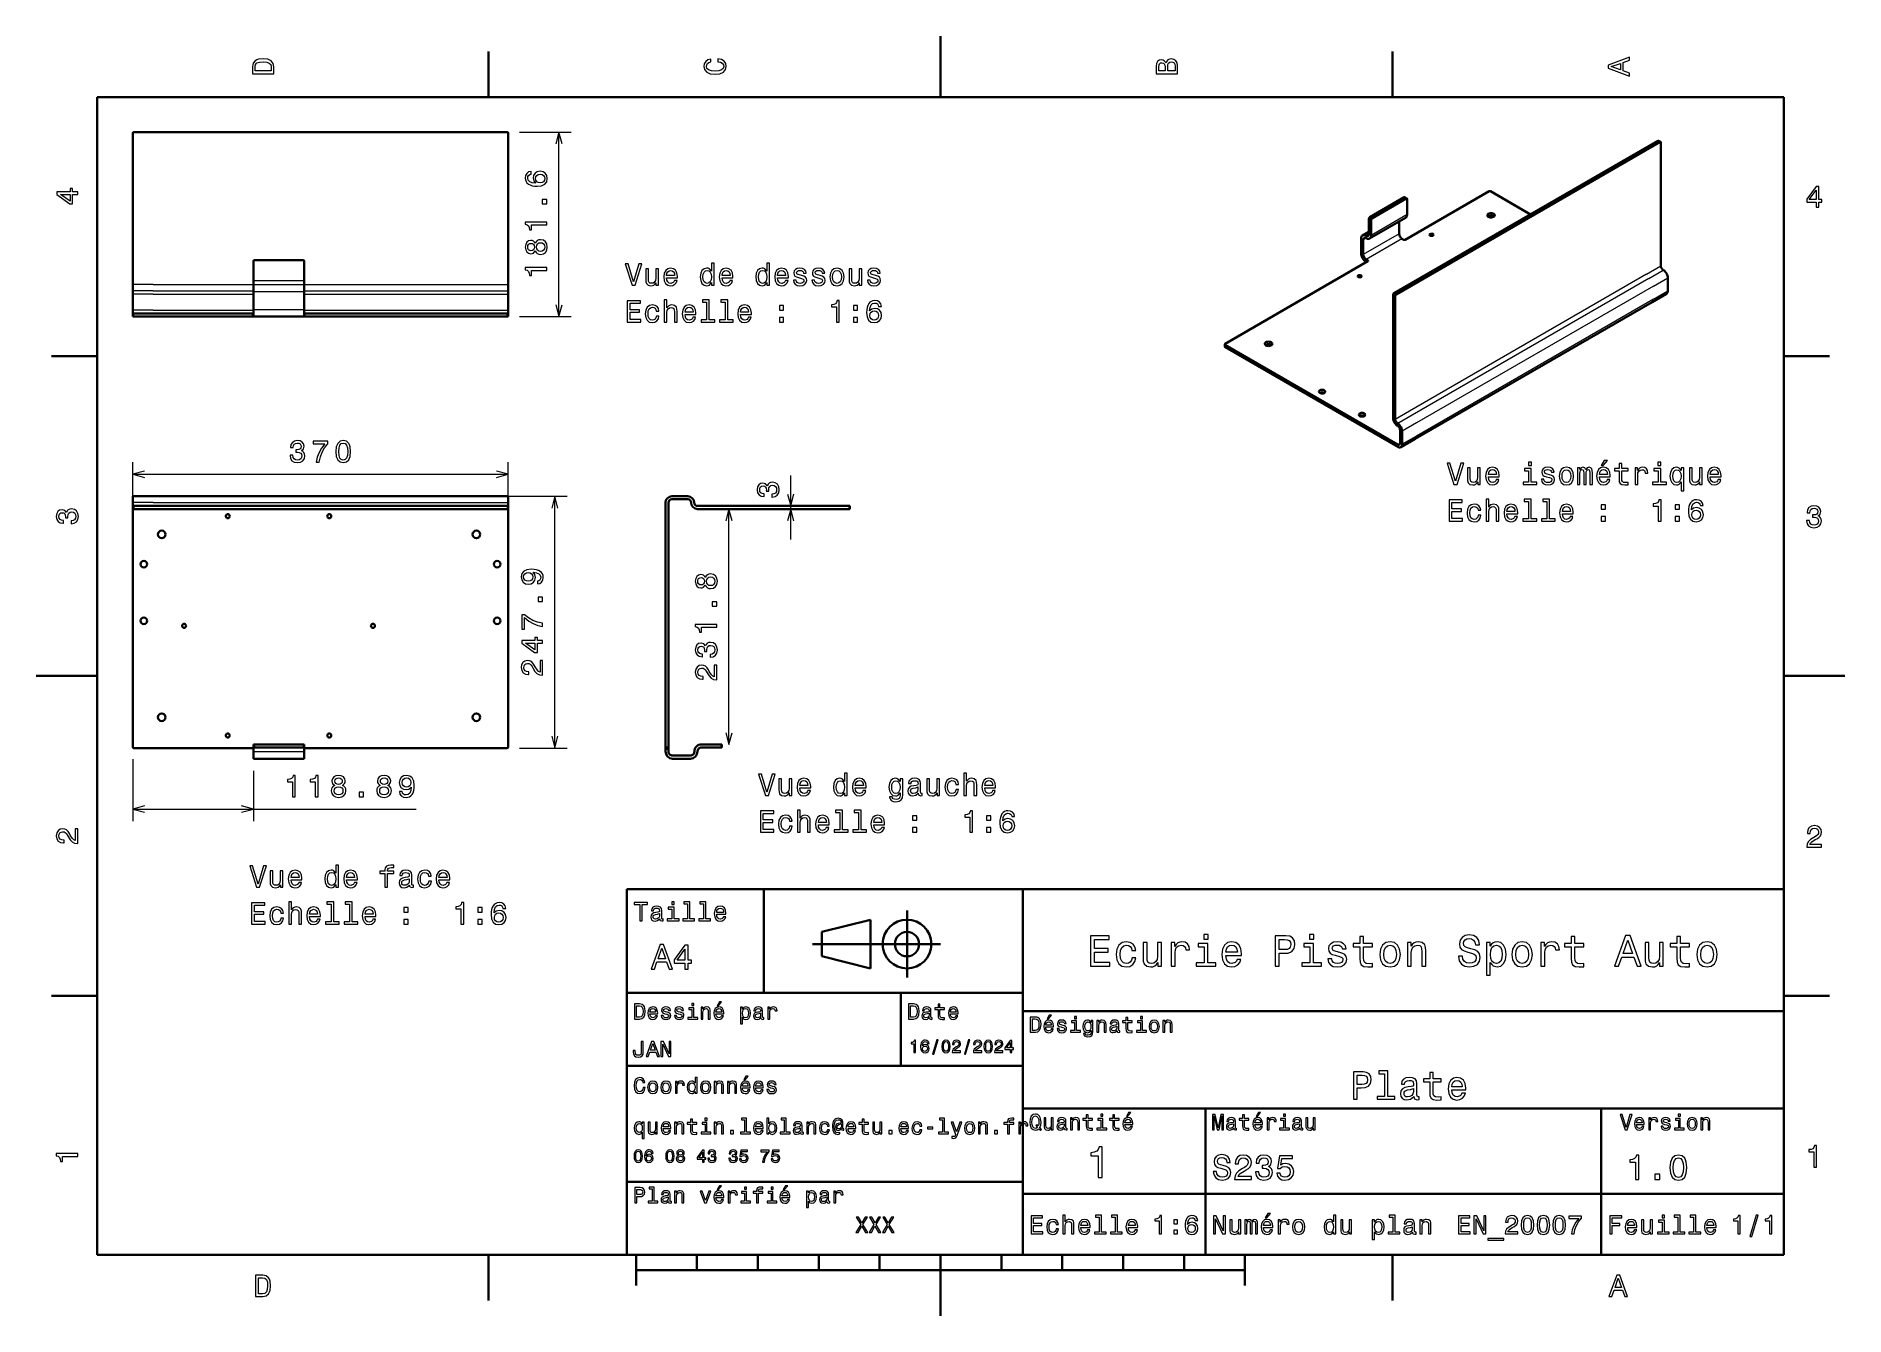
# Model space of a CAD drawing. Extents: x 0 to 297, y 0 to 210.
import ezdxf

# ---------------------------------------------------------------- set-up
doc = ezdxf.new("R2010")
doc.units = 0

msp = doc.modelspace()

# ---------------------------------------------------------------- linework, layer by layer
at = {"color": 7, "lineweight": 35, "ltscale": 0.25}
for p, q in [((148.5, 200), (148.5, 210)), ((10, 105), (0, 105)), ((287, 105), (297, 105)), ((192, 10), (192, 20)), ((148.5, 10), (148.5, 0))]:
    msp.add_line(p, q, dxfattribs=at)
at = {"color": 7, "lineweight": 35, "ltscale": 0.1875}
for p, q in [((74.300003, 200), (74.300003, 207.5)), ((222.699997, 200), (222.699997, 207.5)), ((10, 157.5), (2.5, 157.5)), ((287, 157.5), (294.5, 157.5)), ((10, 52.5), (2.5, 52.5)), ((287, 52.5), (294.5, 52.5)), ((74.300003, 10), (74.300003, 2.5)), ((222.699997, 10), (222.699997, 2.5))]:
    msp.add_line(p, q, dxfattribs=at)
at = {"color": 7, "lineweight": 35}
for p, q in [((287, 200), (10, 200)), ((10, 200), (10, 10)), ((287, 10), (287, 200)), ((15.854979, 194.093079), (15.854979, 169.259735)), ((16.021645, 194.259735), (77.35498, 194.259735)), ((77.521645, 169.259735), (77.521645, 194.093079)), ((266.318115, 192.844925), (222.948898, 167.805695)), ((266.671661, 192.640808), (223.302444, 167.601578)), ((266.78952, 172.296432), (266.78952, 192.572769)), ((195.218521, 159.511459), (218.683517, 173.058975)), ((222.831055, 147.325241), (222.831055, 167.601578)), ((223.184601, 167.397446), (223.184601, 147.121124)), ((226.455521, 143.905212), (265.346405, 166.358871)), ((77.35498, 164.493073), (44.170479, 164.493073)), ((77.35498, 163.993073), (44.170479, 163.993073)), ((195.218521, 159.375366), (223.573517, 143.004608)), ((223.573517, 142.596359), (195.218521, 158.967117)), ((19.188311, 134.499283), (74.188316, 134.499283)), ((15.854979, 132.399307), (15.854979, 93.349281)), ((16.021645, 132.899277), (77.35498, 132.899277)), ((16.021645, 132.399277), (77.35498, 132.399277)), ((77.521645, 93.349281), (77.521645, 132.399307)), ((103.337425, 93.349281), (103.337425, 133.44928)), ((103.837425, 133.44928), (103.837425, 93.349281)), ((108.604095, 132.899277), (133.437424, 132.899277)), ((133.437424, 132.399277), (108.604095, 132.399277)), ((77.35498, 93.18261), (44.170479, 93.18261)), ((97, 10), (97, 70)), ((97, 70), (287, 70)), ((162, 10), (162, 70)), ((287, 70), (287, 10)), ((127.5, 61), (148.5, 61)), ((97, 53), (162, 53)), ((162, 50), (287, 50)), ((97, 41), (162, 41)), ((162, 34), (287, 34)), ((257, 10), (257, 34)), ((97, 22), (162, 22)), ((162, 20), (287, 20)), ((10, 10), (287, 10)), ((97, 10), (287, 10)), ((98.5, 7.5), (198.5, 7.5))]:
    msp.add_line(p, q, dxfattribs=at)
at = {"color": 7, "lineweight": 13, "ltscale": 0.212025}
for p, q in [((79.35498, 194.259735), (87.835991, 194.259735)), ((79.35498, 163.993073), (87.835991, 163.993073))]:
    msp.add_line(p, q, dxfattribs=at)
at = {"color": 7, "lineweight": 13}
for p, q in [((85.835991, 163.993073), (85.835991, 194.259735)), ((264.432495, 170.935608), (225.541626, 148.481949)), ((264.821411, 170.261993), (225.930527, 147.808334)), ((44.003784, 168.209732), (74.188316, 168.209732)), ((44.003784, 167.659744), (74.188316, 167.659744)), ((44.003788, 169.259735), (74.188316, 169.259735)), ((265.563873, 168.976013), (226.672989, 146.522354)), ((265.563873, 166.839508), (226.672989, 144.385849)), ((44.003784, 165.043076), (74.188316, 165.043076)), ((15.854979, 138.11496), (77.521645, 138.11496)), ((85.1679, 93.18261), (85.1679, 134.499283)), ((19.188311, 133.44928), (74.188316, 133.44928)), ((113.759888, 93.765945), (113.759888, 132.399277)), ((15.854979, 83.165268), (62.386616, 83.165268))]:
    msp.add_line(p, q, dxfattribs=at)
at = {"color": 7, "lineweight": 13, "ltscale": 0.010206}
for p, q in [((266.671661, 192.640808), (266.318115, 192.844925)), ((224.988541, 183.367233), (224.634995, 183.571365)), ((219.213837, 179.897125), (218.860291, 180.101257)), ((219.331696, 180.101257), (218.978134, 180.305374)), ((223.184601, 167.397446), (222.831055, 167.601578)), ((223.302444, 167.601578), (222.948898, 167.805695)), ((195.218521, 158.967117), (195.218521, 159.375366))]:
    msp.add_line(p, q, dxfattribs=at)
at = {"color": 7, "lineweight": 35, "ltscale": 0.010206}
for p, q in [((266.755005, 192.649063), (266.401459, 192.85318)), ((225.071884, 183.375488), (224.718323, 183.57962)), ((195.169708, 159.035156), (195.169708, 159.443405))]:
    msp.add_line(p, q, dxfattribs=at)
at = {"color": 7, "lineweight": 35, "ltscale": 0.397678}
msp.add_line((224.811768, 176.597122), (238.587738, 184.55069), dxfattribs=at)
at = {"color": 7, "lineweight": 35, "ltscale": 0.189496}
msp.add_line((245.387787, 180.760757), (238.823441, 184.55069), dxfattribs=at)
at = {"color": 7, "lineweight": 35, "ltscale": 0.1633}
msp.add_line((224.634995, 183.571365), (218.978134, 180.305374), dxfattribs=at)
at = {"color": 7, "lineweight": 35, "ltscale": 0.163299}
msp.add_line((224.988541, 183.367233), (219.331696, 180.101257), dxfattribs=at)
at = {"color": 7, "lineweight": 35, "ltscale": 0.064639}
for p, q in [((225.1064, 183.299194), (225.1064, 180.713623)), ((218.860291, 177.515686), (218.860291, 180.101257)), ((219.213837, 179.897125), (219.213837, 177.311554))]:
    msp.add_line(p, q, dxfattribs=at)
at = {"color": 7, "lineweight": 35, "ltscale": 0.170104}
msp.add_line((224.864777, 180.17955), (218.972214, 176.777481), dxfattribs=at)
at = {"color": 7, "lineweight": 13, "ltscale": 0.170104}
for p, q in [((225.1064, 180.713623), (219.213837, 177.311554)), ((223.810043, 177.583725), (217.91748, 174.181656)), ((224.281448, 176.767227), (218.388885, 173.365158))]:
    msp.add_line(p, q, dxfattribs=at)
at = {"color": 7, "lineweight": 35, "ltscale": 0.049672}
msp.add_line((223.810043, 179.570602), (223.810043, 177.583725), dxfattribs=at)
at = {"color": 7, "lineweight": 35, "ltscale": 0.059536}
for p, q in [((217.563934, 174.385773), (217.563934, 176.767227)), ((217.91748, 176.563095), (217.91748, 174.181656))]:
    msp.add_line(p, q, dxfattribs=at)
at = {"color": 7, "lineweight": 35, "ltscale": 0.030447}
msp.add_line((218.860291, 177.910248), (217.805557, 177.3013), dxfattribs=at)
at = {"color": 7, "lineweight": 13, "ltscale": 0.013608}
for p, q in [((218.388885, 176.835266), (217.91748, 176.563095)), ((218.860291, 177.515686), (218.388885, 177.243515))]:
    msp.add_line(p, q, dxfattribs=at)
at = {"color": 7, "lineweight": 35, "ltscale": 0.008505}
for p, q in [((224.281448, 176.767227), (224.576065, 176.597122)), ((218.388885, 173.365158), (218.683517, 173.195053))]:
    msp.add_line(p, q, dxfattribs=at)
at = {"color": 7, "lineweight": 35, "ltscale": 0.079166}
for p, q in [((35.670479, 169.909744), (35.670479, 173.076401)), ((44.003811, 169.909744), (44.003811, 173.076401))]:
    msp.add_line(p, q, dxfattribs=at)
at = {"color": 7, "lineweight": 35, "ltscale": 0.2}
for p, q in [((35.837147, 173.243073), (43.837147, 173.243073)), ((35.837147, 93.765945), (43.837147, 93.765945)), ((35.837147, 93.265945), (43.837147, 93.265945)), ((137, 65), (137, 57))]:
    msp.add_line(p, q, dxfattribs=at)
at = {"color": 7, "lineweight": 35, "ltscale": 0.001701}
msp.add_line((218.447815, 172.922882), (218.388885, 172.956909), dxfattribs=at)
at = {"color": 7, "lineweight": 13, "ltscale": 0.003402}
msp.add_line((218.683517, 173.058975), (218.683517, 173.195053), dxfattribs=at)
at = {"color": 7, "lineweight": 13, "ltscale": 0.068041}
for p, q in [((264.432495, 170.935608), (266.78952, 172.296432)), ((264.821411, 170.261993), (267.178436, 171.622818)), ((265.563873, 168.976013), (267.920898, 170.336838)), ((265.563873, 166.839508), (267.920898, 168.200333)), ((225.541626, 148.481949), (223.184601, 147.121124)), ((225.930527, 147.808334), (223.573517, 146.44751)), ((226.672989, 146.522354), (224.315979, 145.16153)), ((226.672989, 144.385849), (224.315979, 143.025024))]:
    msp.add_line(p, q, dxfattribs=at)
at = {"color": 7, "lineweight": 13, "ltscale": 0.208333}
for p, q in [((35.670479, 169.909744), (44.003811, 169.909744)), ((35.670479, 169.243073), (44.003811, 169.243073)), ((35.670479, 168.076401), (44.003811, 168.076401)), ((35.670479, 165.159744), (44.003811, 165.159744)), ((35.670479, 92.599281), (44.003811, 92.599281))]:
    msp.add_line(p, q, dxfattribs=at)
at = {"color": 7, "lineweight": 35, "ltscale": 0.016667}
for p, q in [((35.670479, 169.243073), (35.670479, 169.909744)), ((44.003811, 169.243073), (44.003811, 169.909744)), ((35.670479, 92.599281), (35.670479, 93.265945)), ((44.003811, 92.599281), (44.003811, 93.265945))]:
    msp.add_line(p, q, dxfattribs=at)
at = {"color": 7, "lineweight": 35, "ltscale": 0.053413}
for p, q in [((267.920898, 168.200333), (267.920898, 170.336838)), ((224.315979, 145.16153), (224.315979, 143.025024))]:
    msp.add_line(p, q, dxfattribs=at)
at = {"color": 7, "lineweight": 13, "ltscale": 0.083333}
for p, q in [((19.188311, 169.259735), (15.854979, 169.259735)), ((19.188311, 168.209732), (15.854979, 168.209732)), ((19.188311, 167.659744), (15.854979, 167.659744)), ((74.188316, 169.259735), (77.521645, 169.259735)), ((74.188316, 168.209732), (77.521645, 168.209732)), ((74.188316, 167.659744), (77.521645, 167.659744)), ((19.188311, 165.043076), (15.854979, 165.043076)), ((74.188316, 165.043076), (77.521645, 165.043076)), ((19.188311, 133.44928), (15.854979, 133.44928)), ((74.188316, 133.44928), (77.521645, 133.44928))]:
    msp.add_line(p, q, dxfattribs=at)
at = {"color": 7, "lineweight": 35, "ltscale": 0.02625}
for p, q in [((15.854979, 169.259735), (15.854979, 168.209732)), ((77.521645, 168.209732), (77.521645, 169.259735)), ((15.854979, 134.499283), (15.854979, 133.44928)), ((77.521645, 133.44928), (77.521645, 134.499283))]:
    msp.add_line(p, q, dxfattribs=at)
at = {"color": 7, "lineweight": 35, "ltscale": 0.01375}
for p, q in [((15.854979, 168.209732), (15.854979, 167.659744)), ((77.521645, 167.659744), (77.521645, 168.209732)), ((15.854979, 165.043076), (15.854979, 164.493073)), ((77.521645, 164.493073), (77.521645, 165.043076)), ((15.854979, 133.44928), (15.854979, 132.899277)), ((77.521645, 132.899277), (77.521645, 133.44928))]:
    msp.add_line(p, q, dxfattribs=at)
at = {"color": 7, "lineweight": 35, "ltscale": 0.065417}
for p, q in [((15.854979, 167.659744), (15.854979, 165.043076)), ((77.521645, 165.043076), (77.521645, 167.659744)), ((104.387428, 134.499283), (107.004089, 134.499283)), ((107.004089, 133.999283), (104.387428, 133.999283))]:
    msp.add_line(p, q, dxfattribs=at)
at = {"color": 7, "lineweight": 13, "ltscale": 0.412054}
msp.add_line((19.188311, 169.259735), (35.670452, 169.259735), dxfattribs=at)
at = {"color": 7, "lineweight": 13, "ltscale": 0.412053}
for p, q in [((19.188311, 168.209732), (35.670448, 168.209732)), ((19.188311, 167.659744), (35.670448, 167.659744)), ((19.188311, 165.043076), (35.670448, 165.043076))]:
    msp.add_line(p, q, dxfattribs=at)
at = {"color": 7, "lineweight": 35, "ltscale": 0.029167}
for p, q in [((35.670479, 168.076401), (35.670479, 169.243073)), ((44.003811, 168.076401), (44.003811, 169.243073)), ((35.670479, 163.993073), (35.670479, 165.159744)), ((44.003811, 163.993073), (44.003811, 165.159744)), ((35.670479, 91.43261), (35.670479, 92.599281)), ((44.003811, 91.43261), (44.003811, 92.599281))]:
    msp.add_line(p, q, dxfattribs=at)
at = {"color": 7, "lineweight": 35, "ltscale": 0.072916}
for p, q in [((35.670479, 165.159744), (35.670479, 168.076401)), ((44.003811, 165.159744), (44.003811, 168.076401))]:
    msp.add_line(p, q, dxfattribs=at)
at = {"color": 7, "lineweight": 35, "ltscale": 0.068041}
for p, q in [((265.346405, 166.358871), (267.7034, 167.719696)), ((226.455521, 143.905212), (224.098495, 142.544388))]:
    msp.add_line(p, q, dxfattribs=at)
at = {"color": 7, "lineweight": 35, "ltscale": 0.0125}
for p, q in [((15.854979, 163.993073), (15.854979, 164.493073)), ((77.521645, 163.993073), (77.521645, 164.493073)), ((15.854979, 132.899277), (15.854979, 132.399277)), ((77.521645, 132.899277), (77.521645, 132.399277)), ((133.604095, 132.899277), (133.604095, 132.399277)), ((35.670479, 93.765945), (35.670479, 93.265945)), ((44.003811, 93.765945), (44.003811, 93.265945)), ((103.337425, 93.18261), (103.837425, 93.18261)), ((112.587425, 93.765945), (112.587425, 93.265945))]:
    msp.add_line(p, q, dxfattribs=at)
at = {"color": 7, "lineweight": 35, "ltscale": 0.004167}
for p, q in [((16.021645, 164.493073), (15.854979, 164.493073)), ((16.021645, 163.993073), (15.854979, 163.993073)), ((35.670479, 164.493073), (35.503811, 164.493073)), ((35.670479, 163.993073), (35.503811, 163.993073)), ((44.170479, 164.493073), (44.003811, 164.493073)), ((44.170479, 163.993073), (44.003811, 163.993073)), ((77.521645, 164.493073), (77.35498, 164.493073)), ((77.521645, 163.993073), (77.35498, 163.993073)), ((16.021645, 132.899277), (15.854979, 132.899277)), ((16.021645, 132.399277), (15.854979, 132.399277)), ((77.521645, 132.899277), (77.35498, 132.899277)), ((77.521645, 132.399277), (77.35498, 132.399277)), ((133.604095, 132.899277), (133.437424, 132.899277)), ((133.604095, 132.399277), (133.437424, 132.399277)), ((35.670479, 93.765945), (35.837147, 93.765945)), ((35.837147, 93.265945), (35.670479, 93.265945)), ((43.837147, 93.765945), (44.003811, 93.765945)), ((44.003811, 93.265945), (43.837147, 93.265945)), ((103.337425, 93.18261), (103.337425, 93.349281)), ((103.337425, 93.015945), (103.337425, 93.18261)), ((103.837425, 93.18261), (103.837425, 93.349281)), ((103.837425, 93.015945), (103.837425, 93.18261)), ((112.420761, 93.765945), (112.587425, 93.765945)), ((112.587425, 93.265945), (112.420761, 93.265945))]:
    msp.add_line(p, q, dxfattribs=at)
at = {"color": 7, "lineweight": 13, "ltscale": 0.0125}
for p, q in [((16.021645, 163.993073), (16.021645, 164.493073)), ((35.503811, 163.993073), (35.503811, 164.493073)), ((44.170479, 163.993073), (44.170479, 164.493073)), ((77.35498, 163.993073), (77.35498, 164.493073)), ((16.021645, 132.899277), (16.021645, 132.399277)), ((77.35498, 132.899277), (77.35498, 132.399277)), ((133.437424, 132.899277), (133.437424, 132.399277)), ((35.837147, 93.765945), (35.837147, 93.265945)), ((43.837147, 93.765945), (43.837147, 93.265945)), ((103.337425, 93.349281), (103.837425, 93.349281)), ((103.337425, 93.015945), (103.837425, 93.015945)), ((112.420761, 93.765945), (112.420761, 93.265945))]:
    msp.add_line(p, q, dxfattribs=at)
at = {"color": 7, "lineweight": 35, "ltscale": 0.487054}
for p, q in [((35.503811, 164.493073), (16.021645, 164.493073)), ((35.503811, 163.993073), (16.021645, 163.993073)), ((35.503811, 93.18261), (16.021645, 93.18261))]:
    msp.add_line(p, q, dxfattribs=at)
at = {"color": 7, "lineweight": 35, "ltscale": 0.208333}
for p, q in [((35.670479, 163.993073), (44.003811, 163.993073)), ((35.670479, 91.43261), (44.003811, 91.43261))]:
    msp.add_line(p, q, dxfattribs=at)
at = {"color": 7, "lineweight": 13, "ltscale": 0.011227}
msp.add_line((223.962418, 143.229156), (223.573517, 143.004608), dxfattribs=at)
at = {"color": 7, "lineweight": 35, "ltscale": 0.053412}
msp.add_line((223.962418, 143.229156), (223.962418, 145.365646), dxfattribs=at)
at = {"color": 7, "lineweight": 13, "ltscale": 0.142891}
for p, q in [((15.854979, 134.399307), (15.854979, 140.11496)), ((77.521645, 134.399307), (77.521645, 140.11496))]:
    msp.add_line(p, q, dxfattribs=at)
at = {"color": 7, "lineweight": 13, "ltscale": 0.2625}
msp.add_line((123.919434, 127.399277), (123.919434, 137.899277), dxfattribs=at)
at = {"color": 7, "lineweight": 35, "ltscale": 0.083333}
for p, q in [((19.188311, 134.499283), (15.854979, 134.499283)), ((74.188316, 134.499283), (77.521645, 134.499283))]:
    msp.add_line(p, q, dxfattribs=at)
at = {"color": 7, "lineweight": 13, "ltscale": 0.27449}
msp.add_line((76.188316, 134.499283), (87.1679, 134.499283), dxfattribs=at)
at = {"color": 7, "lineweight": 13, "ltscale": 0.195323}
msp.add_line((79.35498, 93.18261), (87.1679, 93.18261), dxfattribs=at)
at = {"color": 7, "lineweight": 35, "ltscale": 0.010417}
for p, q in [((103.337425, 93.015945), (103.337425, 92.599281)), ((103.837425, 92.599281), (103.837425, 93.015945))]:
    msp.add_line(p, q, dxfattribs=at)
at = {"color": 7, "lineweight": 35, "ltscale": 0.079167}
for p, q in [((112.420761, 93.765945), (109.254089, 93.765945)), ((109.254089, 93.265945), (112.420761, 93.265945))]:
    msp.add_line(p, q, dxfattribs=at)
at = {"color": 7, "lineweight": 13, "ltscale": 0.2546}
msp.add_line((15.854979, 91.349281), (15.854979, 81.165268), dxfattribs=at)
at = {"color": 7, "lineweight": 13, "ltscale": 0.206684}
msp.add_line((35.670479, 89.43261), (35.670479, 81.165268), dxfattribs=at)
at = {"color": 7, "lineweight": 35, "ltscale": 0.072917}
for p, q in [((107.420761, 91.93261), (104.504089, 91.93261)), ((104.504089, 91.43261), (107.420761, 91.43261))]:
    msp.add_line(p, q, dxfattribs=at)
at = {"color": 7, "lineweight": 35, "ltscale": 0.425}
msp.add_line((119.5, 53), (119.5, 70), dxfattribs=at)
at = {"color": 7, "lineweight": 35, "ltscale": 0.275}
msp.add_line((143, 55.5), (143, 66.5), dxfattribs=at)
at = {"color": 7, "lineweight": 35, "ltscale": 0.206155}
for p, q in [((129, 63), (137, 65)), ((137, 57), (129, 59))]:
    msp.add_line(p, q, dxfattribs=at)
at = {"color": 7, "lineweight": 35, "ltscale": 0.1}
msp.add_line((129, 59), (129, 63), dxfattribs=at)
at = {"color": 7, "lineweight": 35, "ltscale": 0.3}
msp.add_line((142, 41), (142, 53), dxfattribs=at)
at = {"color": 7, "lineweight": 35, "ltscale": 0.35}
msp.add_line((192, 20), (192, 34), dxfattribs=at)
at = {"color": 7, "lineweight": 35, "ltscale": 0.125}
for p, q in [((98.5, 10), (98.5, 5)), ((198.5, 10), (198.5, 5))]:
    msp.add_line(p, q, dxfattribs=at)
at = {"color": 7, "lineweight": 35, "ltscale": 0.0625}
for p, q in [((108.5, 10), (108.5, 7.5)), ((118.5, 10), (118.5, 7.5)), ((128.5, 10), (128.5, 7.5)), ((138.5, 10), (138.5, 7.5)), ((158.5, 10), (158.5, 7.5)), ((168.5, 10), (168.5, 7.5)), ((178.5, 10), (178.5, 7.5)), ((188.5, 10), (188.5, 7.5))]:
    msp.add_line(p, q, dxfattribs=at)
at = {"color": 7, "lineweight": 13}
for points in [[(35.533215, 204.994965), (35.533215, 203.829971), (39.033215, 203.829971), (39.033215, 204.994965), (38.922264, 205.544678), (38.584366, 205.953171), (38.034657, 206.205338), (37.283215, 206.296112), (36.516644, 206.215424), (36.21405, 206.114563), (35.971977, 205.973343), (35.644165, 205.56485), (35.563473, 205.297562)], [(35.951801, 204.959656), (36.027451, 205.342941), (36.259438, 205.605194), (36.672985, 205.761536), (37.283215, 205.811966), (37.873272, 205.756485), (38.286816, 205.600143), (38.533936, 205.332855), (38.614628, 204.959656), (38.614628, 204.298996), (35.951801, 204.298996)], [(111.93206, 205.817017), (112.35569, 205.716141), (112.658287, 205.549713), (112.844887, 205.317734), (112.905403, 205.045395), (112.814629, 204.71759), (112.54229, 204.460388), (112.098488, 204.28891), (111.483215, 204.233429), (110.872986, 204.28891), (110.424141, 204.455338), (110.151802, 204.71254), (110.055984, 205.045395), (110.106415, 205.287476), (110.247627, 205.494247), (110.474571, 205.655624), (110.787247, 205.766571), (110.787247, 206.245682), (110.308144, 206.094391), (109.94503, 205.832138), (109.718086, 205.474075), (109.637398, 205.045395), (109.763474, 204.510818), (110.116501, 204.10231), (110.696472, 203.840057), (111.483215, 203.749283), (112.269958, 203.840057), (112.84993, 204.10231), (113.208, 204.510818), (113.329041, 205.045395), (113.233215, 205.51442), (112.965927, 205.892654), (112.527161, 206.159943), (111.93206, 206.301163)], [(185.542007, 205.630417), (185.249496, 205.983429), (185.052811, 206.074219), (184.81073, 206.104477), (184.432495, 206.03891), (184.160156, 205.842224), (183.993729, 205.524506), (183.933212, 205.080704), (183.933212, 203.835022), (187.433212, 203.835022), (187.433212, 205.151306), (187.36261, 205.620331), (187.155838, 205.968307), (186.828018, 206.185165), (186.384216, 206.260818), (186.08667, 206.215424), (185.839554, 206.094391), (185.65799, 205.897705)], [(185.385666, 204.984879), (185.385666, 204.298996), (184.351807, 204.298996), (184.351807, 205.025223), (184.382065, 205.297562), (184.472839, 205.489197), (184.629181, 205.605194), (184.86116, 205.645538), (185.093155, 205.600143), (185.254532, 205.479111), (185.355408, 205.272339)], [(187.014618, 205.095825), (187.014618, 204.298996), (185.809296, 204.298996), (185.809296, 205.050446), (185.844589, 205.368164), (185.9505, 205.595108), (186.132065, 205.731277), (186.394302, 205.776657), (186.671692, 205.731277), (186.863327, 205.605194), (186.979324, 205.393372)], [(261.633209, 203.466858), (261.633209, 203.930847), (260.604401, 204.298996), (260.604401, 205.695969), (261.633209, 206.064133), (261.633209, 206.538193), (258.128174, 205.257217), (258.128174, 204.742798)], [(260.17572, 204.460388), (258.632477, 205), (260.17572, 205.539627)], [(81.279076, 187.808823), (80.870567, 187.713013), (80.567978, 187.491104), (80.376335, 187.148163), (80.310768, 186.704361), (80.346077, 186.406815), (80.441895, 186.149612), (80.598236, 185.922653), (80.820137, 185.731018), (81.097511, 185.579727), (81.43541, 185.468765), (81.833824, 185.398163), (82.282677, 185.377991), (82.998817, 185.458679), (83.518265, 185.705795), (83.83094, 186.104218), (83.936852, 186.64888), (83.846077, 187.138077), (83.609047, 187.511276), (83.235847, 187.753357), (82.76178, 187.839081), (82.282677, 187.753357), (81.91452, 187.521362), (81.682533, 187.1633), (81.601837, 186.719498), (81.702705, 186.240387), (81.990166, 185.882309), (81.43541, 185.957962), (81.036995, 186.119354), (80.799965, 186.36647), (80.719276, 186.709412), (80.759621, 186.961563), (80.865532, 187.153214), (81.042038, 187.279282), (81.279076, 187.344849)], [(82.766823, 187.349899), (83.084549, 187.294418), (83.326622, 187.153214), (83.488007, 186.92627), (83.538437, 186.643845), (83.488007, 186.346298), (83.331665, 186.119354), (83.089592, 185.973099), (82.771866, 185.927704), (82.45919, 185.978134), (82.22216, 186.119354), (82.070854, 186.351334), (82.015381, 186.664017), (82.070854, 186.936356), (82.21711, 187.153214), (82.45414, 187.294418)], [(6.833213, 184.02739), (6.833213, 184.481277), (5.965778, 184.481277), (5.965778, 184.98056), (5.56232, 184.98056), (5.56232, 184.481277), (3.408862, 184.481277), (3.408862, 184.022339), (5.521974, 182.489197), (5.965778, 182.489197), (5.965778, 184.02739)], [(292.277374, 181.916794), (292.731262, 181.916794), (292.731262, 182.784225), (293.23056, 182.784225), (293.23056, 183.187683), (292.731262, 183.187683), (292.731262, 185.341141), (292.272339, 185.341141), (290.739197, 183.228027), (290.739197, 182.784225), (292.277374, 182.784225)], [(291.162842, 183.187683), (292.277374, 184.756134), (292.277374, 183.187683)], [(5.56232, 182.912827), (3.993876, 184.02739), (5.56232, 184.02739)], [(83.835991, 182.51445), (83.835991, 183.210419), (83.084549, 183.210419), (83.084549, 182.51445)], [(83.835991, 179.035629), (83.835991, 179.494568), (80.310768, 179.494568), (80.310768, 179.151627), (80.618408, 179.060852), (80.82518, 178.879288), (80.94622, 178.601913), (80.986565, 178.218628), (81.344635, 178.218628), (81.344635, 179.035629)], [(81.949821, 174.76503), (82.091034, 174.507813), (82.28772, 174.331299), (82.534836, 174.220352), (82.83239, 174.185059), (83.281235, 174.265747), (83.629219, 174.497726), (83.85112, 174.875977), (83.936852, 175.390381), (83.85112, 175.89975), (83.629219, 176.277985), (83.281235, 176.509979), (82.83239, 176.595718), (82.534836, 176.555374), (82.28772, 176.449463), (82.091034, 176.267899), (81.949821, 176.015747), (81.828789, 176.217468), (81.662361, 176.358688), (81.460625, 176.444412), (81.213509, 176.47467), (80.855446, 176.393982), (80.567978, 176.182175), (80.381378, 175.839233), (80.310768, 175.390381), (80.381378, 174.936493), (80.567978, 174.593552), (80.855446, 174.376694), (81.213509, 174.301041), (81.460625, 174.326263), (81.662361, 174.412003)], [(81.253853, 174.780151), (81.031952, 174.820496), (80.860481, 174.941544), (80.754578, 175.133179), (80.714226, 175.390381), (80.754578, 175.642548), (80.860481, 175.834183), (81.031952, 175.955231), (81.253853, 176.00061), (81.480797, 175.955231), (81.65731, 175.834183), (81.773308, 175.642548), (81.808609, 175.390381), (81.768265, 175.133179), (81.65731, 174.941544), (81.480797, 174.820496)], [(82.822304, 174.669205), (82.555008, 174.714584), (82.353279, 174.86084), (82.22216, 175.087784), (82.176765, 175.390381), (82.22216, 175.687927), (82.353279, 175.914886), (82.555008, 176.061127), (82.822304, 176.111572), (83.109764, 176.061127), (83.326622, 175.914886), (83.467834, 175.687927), (83.513222, 175.390381), (83.467834, 175.087784), (83.326622, 174.86084), (83.109764, 174.714584)], [(98.987053, 172.641495), (98.109535, 169.660934), (97.206795, 172.641495), (96.727692, 172.641495), (97.857376, 169.136444), (98.361694, 169.136444), (99.466164, 172.641495)], [(110.873947, 169.555038), (110.873947, 169.136444), (111.317749, 169.136444), (111.317749, 172.757477), (110.878983, 172.757477), (110.878983, 171.431107), (110.541092, 171.814392), (110.33432, 171.905182), (110.09729, 171.940475), (109.66861, 171.839615), (109.335762, 171.55719), (109.118896, 171.103302), (109.043251, 170.493073), (109.118896, 169.882843), (109.335762, 169.423904), (109.66861, 169.136444), (110.09729, 169.040619), (110.33432, 169.075928), (110.546135, 169.166702)], [(119.98201, 169.555038), (119.98201, 169.136444), (120.425819, 169.136444), (120.425819, 172.757477), (119.987061, 172.757477), (119.987061, 171.431107), (119.649162, 171.814392), (119.44239, 171.905182), (119.205353, 171.940475), (118.77668, 171.839615), (118.443832, 171.55719), (118.226974, 171.103302), (118.151321, 170.493073), (118.226974, 169.882843), (118.443832, 169.423904), (118.77668, 169.136444), (119.205353, 169.040619), (119.44239, 169.075928), (119.654205, 169.166702)], [(83.835991, 171.563583), (83.835991, 172.022522), (80.310768, 172.022522), (80.310768, 171.679581), (80.618408, 171.588806), (80.82518, 171.407242), (80.94622, 171.129868), (80.986565, 170.746582), (81.344635, 170.746582), (81.344635, 171.563583)], [(102.189507, 171.84465), (101.745697, 171.84465), (101.745697, 170.28125), (101.695267, 169.918152), (101.549011, 169.655899), (101.322067, 169.494507), (101.024521, 169.444077), (100.787491, 169.484421), (100.636192, 169.605469), (100.550453, 169.812241), (100.530281, 170.104736), (100.530281, 171.84465), (100.086479, 171.84465), (100.086479, 170.064392), (100.101608, 169.706329), (100.197433, 169.408783), (100.489937, 169.136444), (100.958954, 169.040619), (101.211121, 169.075928), (101.427979, 169.166702), (101.614578, 169.323044), (101.765877, 169.549988), (101.765877, 169.136444), (102.189507, 169.136444)], [(103.525963, 170.361954), (105.301178, 170.361954), (105.306221, 170.568726), (105.225525, 171.148697), (105.003624, 171.582413), (104.650604, 171.84465), (104.18158, 171.940475), (103.722649, 171.839615), (103.369621, 171.55719), (103.142677, 171.098267), (103.061981, 170.493073), (103.137634, 169.872757), (103.364578, 169.418869), (103.712563, 169.136444), (104.166451, 169.040619), (104.559822, 169.106186), (104.882591, 169.277649), (105.119621, 169.549988), (105.255791, 169.913101), (104.817024, 169.913101), (104.72625, 169.711365), (104.595123, 169.560074), (104.221924, 169.439041), (103.934464, 169.494507), (103.717606, 169.671021), (103.576393, 169.958496), (103.525963, 170.346817)], [(103.525963, 170.735153), (103.581436, 171.08313), (103.717606, 171.340332), (103.924377, 171.496674), (104.196709, 171.552155), (104.464005, 171.496674), (104.670776, 171.340332), (104.796852, 171.08313), (104.842239, 170.735153)], [(110.172935, 171.542068), (110.465439, 171.471466), (110.687347, 171.27478), (110.818466, 170.94696), (110.868896, 170.493073), (110.818466, 170.034134), (110.687347, 169.706329), (110.465439, 169.504593), (110.172935, 169.439041), (109.895554, 169.504593), (109.683739, 169.706329), (109.542534, 170.039185), (109.497139, 170.493073), (109.542534, 170.941925), (109.683739, 171.26973), (109.895554, 171.471466)], [(112.634033, 170.361954), (114.409248, 170.361954), (114.414291, 170.568726), (114.333595, 171.148697), (114.111694, 171.582413), (113.758667, 171.84465), (113.28965, 171.940475), (112.830719, 171.839615), (112.477692, 171.55719), (112.250748, 171.098267), (112.170052, 170.493073), (112.245705, 169.872757), (112.472649, 169.418869), (112.820633, 169.136444), (113.274521, 169.040619), (113.667892, 169.106186), (113.990662, 169.277649), (114.227692, 169.549988), (114.363861, 169.913101), (113.925095, 169.913101), (113.83432, 169.711365), (113.703194, 169.560074), (113.329994, 169.439041), (113.042534, 169.494507), (112.825668, 169.671021), (112.684464, 169.958496), (112.634033, 170.346817)], [(112.634033, 170.735153), (112.689507, 171.08313), (112.825668, 171.340332), (113.03244, 171.496674), (113.304779, 171.552155), (113.572067, 171.496674), (113.778839, 171.340332), (113.904922, 171.08313), (113.95031, 170.735153)], [(119.281006, 171.542068), (119.573517, 171.471466), (119.79541, 171.27478), (119.926537, 170.94696), (119.976974, 170.493073), (119.926537, 170.034134), (119.79541, 169.706329), (119.573517, 169.504593), (119.281006, 169.439041), (119.003632, 169.504593), (118.791809, 169.706329), (118.650604, 170.039185), (118.605209, 170.493073), (118.650604, 170.941925), (118.791809, 171.26973), (119.003632, 171.471466)], [(121.742096, 170.361954), (123.517319, 170.361954), (123.522354, 170.568726), (123.441666, 171.148697), (123.219765, 171.582413), (122.866737, 171.84465), (122.39772, 171.940475), (121.938782, 171.839615), (121.585762, 171.55719), (121.35881, 171.098267), (121.278122, 170.493073), (121.353775, 169.872757), (121.580719, 169.418869), (121.928696, 169.136444), (122.382591, 169.040619), (122.775963, 169.106186), (123.098724, 169.277649), (123.335762, 169.549988), (123.471924, 169.913101), (123.033165, 169.913101), (122.942383, 169.711365), (122.811264, 169.560074), (122.438065, 169.439041), (122.150604, 169.494507), (121.933746, 169.671021), (121.792534, 169.958496), (121.742096, 170.346817)], [(121.742096, 170.735153), (121.797577, 171.08313), (121.933746, 171.340332), (122.140518, 171.496674), (122.412849, 171.552155), (122.680138, 171.496674), (122.886909, 171.340332), (123.012993, 171.08313), (123.05838, 170.735153)], [(125.716164, 170.714981), (125.287491, 170.815842), (124.969765, 170.931839), (124.863861, 171.168869), (124.894119, 171.335297), (125.000023, 171.456329), (125.171494, 171.531982), (125.41861, 171.562241), (125.65564, 171.531982), (125.842239, 171.441193), (125.96328, 171.305038), (126.01371, 171.123474), (126.447433, 171.123474), (126.447433, 171.13356), (126.37178, 171.461365), (126.165009, 171.718582), (125.842239, 171.879959), (125.41861, 171.940475), (124.989937, 171.879959), (124.677261, 171.713531), (124.480576, 171.466415), (124.420052, 171.153732), (124.465439, 170.851135), (124.606651, 170.639328), (124.838638, 170.488022), (125.176537, 170.382126), (125.670776, 170.261078), (125.973366, 170.13501), (126.054062, 170.034134), (126.08432, 169.882843), (126.038925, 169.696243), (125.917892, 169.555038), (125.721207, 169.464249), (125.458954, 169.43399), (125.18158, 169.464249), (124.979851, 169.57016), (124.843681, 169.741638), (124.788208, 169.978668), (124.359535, 169.978668), (124.430138, 169.575211), (124.636909, 169.2827), (124.964722, 169.106186), (125.41861, 169.040619), (125.892677, 169.106186), (126.240662, 169.2827), (126.452469, 169.565125), (126.528122, 169.933273), (126.472649, 170.250992), (126.316307, 170.46785), (126.059097, 170.60907)], [(128.752182, 170.714981), (128.323517, 170.815842), (128.005783, 170.931839), (127.899879, 171.168869), (127.930138, 171.335297), (128.036041, 171.456329), (128.20752, 171.531982), (128.454636, 171.562241), (128.691666, 171.531982), (128.878265, 171.441193), (128.999298, 171.305038), (129.049744, 171.123474), (129.483459, 171.123474), (129.483459, 171.13356), (129.407806, 171.461365), (129.201035, 171.718582), (128.878265, 171.879959), (128.454636, 171.940475), (128.025955, 171.879959), (127.71328, 171.713531), (127.516594, 171.466415), (127.45607, 171.153732), (127.501465, 170.851135), (127.64267, 170.639328), (127.874664, 170.488022), (128.212555, 170.382126), (128.706787, 170.261078), (129.009384, 170.13501), (129.090088, 170.034134), (129.120331, 169.882843), (129.074951, 169.696243), (128.953918, 169.555038), (128.757233, 169.464249), (128.49498, 169.43399), (128.217606, 169.464249), (128.015869, 169.57016), (127.879707, 169.741638), (127.824234, 169.978668), (127.395554, 169.978668), (127.466164, 169.575211), (127.672935, 169.2827), (128.000748, 169.106186), (128.454636, 169.040619), (128.928696, 169.106186), (129.276672, 169.2827), (129.488495, 169.565125), (129.564148, 169.933273), (129.508667, 170.250992), (129.352325, 170.46785), (129.095123, 170.60907)], [(130.330719, 170.488022), (130.411407, 169.872757), (130.643402, 169.418869), (131.011551, 169.136444), (131.505783, 169.040619), (131.99498, 169.136444), (132.363129, 169.413818), (132.595123, 169.867706), (132.680862, 170.488022), (132.595123, 171.103302), (132.363129, 171.562241), (131.99498, 171.839615), (131.505783, 171.940475), (131.011551, 171.839615), (130.643402, 171.55719), (130.411407, 171.103302)], [(130.784607, 170.493073), (130.829987, 170.94696), (130.971207, 171.27478), (131.198151, 171.476501), (131.505783, 171.547104), (131.80838, 171.476501), (132.035324, 171.279816), (132.176544, 170.94696), (132.226959, 170.493073), (132.176544, 170.034134), (132.035324, 169.701279), (131.80838, 169.499557), (131.505783, 169.43399), (131.198151, 169.499557), (130.971207, 169.701279), (130.829987, 170.034134)], [(135.585754, 171.84465), (135.141953, 171.84465), (135.141953, 170.28125), (135.091522, 169.918152), (134.945267, 169.655899), (134.718323, 169.494507), (134.420776, 169.444077), (134.183746, 169.484421), (134.03244, 169.605469), (133.946701, 169.812241), (133.926529, 170.104736), (133.926529, 171.84465), (133.482727, 171.84465), (133.482727, 170.064392), (133.497864, 169.706329), (133.593689, 169.408783), (133.886185, 169.136444), (134.355209, 169.040619), (134.607361, 169.075928), (134.824234, 169.166702), (135.010834, 169.323044), (135.162125, 169.549988), (135.162125, 169.136444), (135.585754, 169.136444)], [(137.86026, 170.714981), (137.43158, 170.815842), (137.113861, 170.931839), (137.00795, 171.168869), (137.038208, 171.335297), (137.144104, 171.456329), (137.315582, 171.531982), (137.562698, 171.562241), (137.799728, 171.531982), (137.986328, 171.441193), (138.107361, 171.305038), (138.157806, 171.123474), (138.591522, 171.123474), (138.591522, 171.13356), (138.515869, 171.461365), (138.309097, 171.718582), (137.986328, 171.879959), (137.562698, 171.940475), (137.134033, 171.879959), (136.82135, 171.713531), (136.624664, 171.466415), (136.564148, 171.153732), (136.609528, 170.851135), (136.750732, 170.639328), (136.982727, 170.488022), (137.320618, 170.382126), (137.814865, 170.261078), (138.117462, 170.13501), (138.198151, 170.034134), (138.228409, 169.882843), (138.183014, 169.696243), (138.061981, 169.555038), (137.865295, 169.464249), (137.603043, 169.43399), (137.325668, 169.464249), (137.123932, 169.57016), (136.987778, 169.741638), (136.932297, 169.978668), (136.503632, 169.978668), (136.574219, 169.575211), (136.781006, 169.2827), (137.10881, 169.106186), (137.562698, 169.040619), (138.036758, 169.106186), (138.38475, 169.2827), (138.596558, 169.565125), (138.672211, 169.933273), (138.61673, 170.250992), (138.460388, 170.46785), (138.203186, 170.60907)], [(97.050453, 163.089615), (99.269478, 163.089615), (99.269478, 163.513245), (97.514435, 163.513245), (97.514435, 164.69841), (99.077835, 164.69841), (99.077835, 165.116989), (97.514435, 165.116989), (97.514435, 166.165985), (99.229134, 166.165985), (99.229134, 166.589615), (97.050453, 166.589615)], [(103.137634, 163.089615), (103.581436, 163.089615), (103.581436, 164.653015), (103.626823, 165.011078), (103.773079, 165.273331), (104.000023, 165.434723), (104.30262, 165.495239), (104.544693, 165.444809), (104.695992, 165.30864), (104.771637, 165.081696), (104.796852, 164.779099), (104.796852, 163.089615), (105.240662, 163.089615), (105.240662, 164.869873), (105.220482, 165.227936), (105.129707, 165.525497), (104.832153, 165.797821), (104.368179, 165.893646), (104.11602, 165.858353), (103.899162, 165.762527), (103.717606, 165.611221), (103.581436, 165.404449), (103.581436, 166.710648), (103.137634, 166.710648)], [(110.092239, 166.337448), (110.092239, 163.462814), (109.17942, 163.462814), (109.17942, 163.089615), (111.443825, 163.089615), (111.443825, 163.462814), (110.536049, 163.462814), (110.536049, 166.710648), (109.396278, 166.710648), (109.396278, 166.337448)], [(113.128265, 166.337448), (113.128265, 163.462814), (112.215439, 163.462814), (112.215439, 163.089615), (114.479851, 163.089615), (114.479851, 163.462814), (113.572067, 163.462814), (113.572067, 166.710648), (112.432297, 166.710648), (112.432297, 166.337448)], [(131.415009, 163.089615), (131.873932, 163.089615), (131.873932, 166.614838), (131.531006, 166.614838), (131.440216, 166.30719), (131.258667, 166.100418), (130.981293, 165.979385), (130.598007, 165.939041), (130.598007, 165.580963), (131.415009, 165.580963)], [(138.788208, 165.64653), (138.692383, 166.055038), (138.47049, 166.35762), (138.127533, 166.549271), (137.683746, 166.614838), (137.386185, 166.579529), (137.128983, 166.483704), (136.902039, 166.327362), (136.710388, 166.105469), (136.559097, 165.828094), (136.448151, 165.490189), (136.377533, 165.091782), (136.357361, 164.642929), (136.438065, 163.926788), (136.685181, 163.407333), (137.083588, 163.094666), (137.628265, 162.988754), (138.117462, 163.079529), (138.490662, 163.316559), (138.732727, 163.689758), (138.818466, 164.163818), (138.732727, 164.642929), (138.500732, 165.011078), (138.14267, 165.243073), (137.698868, 165.323761), (137.219757, 165.2229), (136.861694, 164.93544), (136.937347, 165.490189), (137.098724, 165.888611), (137.34584, 166.125641), (137.688782, 166.206329), (137.940948, 166.165985), (138.132584, 166.060074), (138.258667, 165.88356), (138.324219, 165.64653)], [(101.826393, 164.900131), (102.265152, 164.900131), (102.174377, 165.303589), (101.95752, 165.621323), (101.619621, 165.818008), (101.180862, 165.893646), (100.696709, 165.792786), (100.328552, 165.510361), (100.096565, 165.051437), (100.015877, 164.436157), (100.091522, 163.825928), (100.318466, 163.37204), (100.676537, 163.089615), (101.165733, 162.99379), (101.599449, 163.069443), (101.937347, 163.28125), (102.169334, 163.614105), (102.270195, 164.057907), (101.846565, 164.057907), (101.77092, 163.775497), (101.629707, 163.563675), (101.427979, 163.432556), (101.180862, 163.392212), (100.873222, 163.457764), (100.651321, 163.6595), (100.515152, 163.987305), (100.469765, 164.451294), (100.515152, 164.905182), (100.656364, 165.232986), (100.883308, 165.434723), (101.180862, 165.505325), (101.443108, 165.45993), (101.639793, 165.343933), (101.77092, 165.152298)], [(106.561981, 164.315125), (108.337204, 164.315125), (108.342239, 164.521896), (108.261551, 165.101868), (108.03965, 165.535583), (107.686623, 165.797821), (107.217606, 165.893646), (106.758667, 165.792786), (106.40564, 165.510361), (106.178696, 165.051437), (106.098007, 164.446243), (106.173653, 163.825928), (106.400604, 163.37204), (106.748581, 163.089615), (107.202477, 162.99379), (107.595848, 163.059357), (107.91861, 163.23082), (108.15564, 163.503159), (108.291809, 163.866272), (107.85305, 163.866272), (107.762268, 163.664536), (107.631149, 163.513245), (107.25795, 163.392212), (106.970482, 163.447678), (106.753624, 163.624191), (106.612419, 163.911667), (106.561981, 164.299988)], [(106.561981, 164.688324), (106.617462, 165.036301), (106.753624, 165.293503), (106.960396, 165.449844), (107.232735, 165.505325), (107.500023, 165.449844), (107.706795, 165.293503), (107.832878, 165.036301), (107.878265, 164.688324)], [(115.670052, 164.315125), (117.445267, 164.315125), (117.45031, 164.521896), (117.369621, 165.101868), (117.14772, 165.535583), (116.794693, 165.797821), (116.325668, 165.893646), (115.866737, 165.792786), (115.513718, 165.510361), (115.286766, 165.051437), (115.206078, 164.446243), (115.281723, 163.825928), (115.508667, 163.37204), (115.856651, 163.089615), (116.310547, 162.99379), (116.703918, 163.059357), (117.02668, 163.23082), (117.263718, 163.503159), (117.399879, 163.866272), (116.961121, 163.866272), (116.870338, 163.664536), (116.73922, 163.513245), (116.36602, 163.392212), (116.078552, 163.447678), (115.861694, 163.624191), (115.72049, 163.911667), (115.670052, 164.299988)], [(115.670052, 164.688324), (115.725525, 165.036301), (115.861694, 165.293503), (116.068466, 165.449844), (116.340805, 165.505325), (116.608093, 165.449844), (116.814865, 165.293503), (116.940948, 165.036301), (116.986336, 164.688324)], [(122.049736, 165.046387), (122.745697, 165.046387), (122.745697, 165.797821), (122.049736, 165.797821)], [(122.049736, 163.089615), (122.745697, 163.089615), (122.745697, 163.841049), (122.049736, 163.841049)], [(134.193817, 165.046387), (134.889786, 165.046387), (134.889786, 165.797821), (134.193817, 165.797821)], [(134.193817, 163.089615), (134.889786, 163.089615), (134.889786, 163.841049), (134.193817, 163.841049)], [(138.329269, 164.158783), (138.273804, 163.841049), (138.132584, 163.598984), (137.90564, 163.437592), (137.623215, 163.387161), (137.325668, 163.437592), (137.098724, 163.593933), (136.952469, 163.836014), (136.907074, 164.153732), (136.95752, 164.466415), (137.098724, 164.703445), (137.330719, 164.854752), (137.643387, 164.910217), (137.915726, 164.854752), (138.132584, 164.708496), (138.273804, 164.471466)], [(41.6814, 141.214386), (41.6814, 141.179077), (41.762089, 140.694931), (41.999123, 140.331818), (42.372318, 140.099838), (42.866558, 140.014099), (43.391052, 140.099838), (43.784424, 140.321732), (44.036587, 140.674759), (44.127365, 141.128647), (44.087017, 141.426193), (43.976067, 141.668274), (43.79451, 141.854874), (43.552437, 141.991043), (43.880245, 142.263382), (43.996243, 142.697098), (43.920589, 143.090469), (43.703732, 143.388016), (43.350708, 143.574615), (42.866558, 143.640182), (42.412666, 143.559479), (42.064686, 143.337585), (41.837738, 142.984558), (41.762089, 142.515533), (41.762089, 142.48024), (42.210938, 142.48024), (42.251286, 142.802994), (42.382408, 143.034988), (42.594223, 143.176193), (42.891773, 143.226639), (43.154022, 143.186279), (43.345661, 143.080383), (43.461658, 142.908905), (43.507046, 142.676926), (43.461658, 142.42981), (43.340618, 142.263382), (43.128803, 142.162506), (42.841343, 142.132248), (42.644657, 142.137299), (42.644657, 141.738876), (42.891773, 141.748962), (43.209496, 141.703583), (43.446529, 141.582535), (43.587738, 141.385849), (43.638172, 141.128647), (43.582695, 140.836136), (43.436443, 140.619278), (43.204453, 140.483124), (42.896816, 140.437729), (42.579094, 140.488159), (42.347103, 140.63945), (42.200851, 140.881531), (42.145374, 141.214386)], [(45.987309, 140.11496), (46.49667, 140.11496), (46.663097, 140.947098), (46.955608, 141.723755), (47.369152, 142.444931), (47.908775, 143.120728), (47.908775, 143.539307), (45.508198, 143.539307), (45.508198, 143.080383), (47.424625, 143.080383), (46.869869, 142.399536), (46.451283, 141.688446), (46.158775, 140.931961)], [(49.20892, 141.824615), (49.284569, 141.032822), (49.521599, 140.467987), (49.899841, 140.125046), (50.424335, 140.014099), (50.94379, 140.125046), (51.322033, 140.467987), (51.55402, 141.032822), (51.634712, 141.824615), (51.55402, 142.611359), (51.458199, 142.924042), (51.322033, 143.181244), (50.94379, 143.524185), (50.424335, 143.640182), (49.899841, 143.524185), (49.521599, 143.176193), (49.284569, 142.611359)], [(49.693069, 141.824615), (49.733418, 142.434845), (49.859497, 142.873611), (50.086441, 143.130814), (50.424335, 143.221588), (50.757191, 143.130814), (50.984135, 142.873611), (51.110218, 142.434845), (51.150562, 141.824615), (51.110218, 141.209335), (50.984135, 140.770584), (50.757191, 140.513382), (50.424335, 140.427643), (50.086441, 140.513382), (49.859497, 140.770584), (49.733418, 141.209335)], [(233.940842, 139.952988), (233.063309, 136.972427), (232.160583, 139.952988), (231.681473, 139.952988), (232.811157, 136.447937), (233.315475, 136.447937), (234.419937, 139.952988)], [(245.535217, 140.06897), (245.066193, 140.06897), (245.066193, 139.564651), (245.535217, 139.564651)], [(257.00351, 139.524307), (257.301056, 139.524307), (258.002075, 140.381653), (257.507843, 140.381653)], [(259.93866, 138.687134), (259.93866, 137.330505), (259.968933, 136.891739), (260.110138, 136.589142), (260.392578, 136.412628), (260.871674, 136.352112), (261.396179, 136.377335), (261.396179, 136.76062), (261.012878, 136.730362), (260.664886, 136.770706), (260.478302, 136.89679), (260.397614, 137.108597), (260.382477, 137.406143), (260.382477, 138.687134), (261.396179, 138.687134), (261.396179, 139.065369), (260.382477, 139.065369), (260.382477, 139.857162), (259.93866, 139.857162), (259.93866, 139.065369), (259.172119, 139.065369), (259.172119, 138.687134)], [(266.787384, 140.06897), (266.318359, 140.06897), (266.318359, 139.564651), (266.787384, 139.564651)], [(120.820007, 134.355942), (120.855309, 134.355942), (121.339462, 134.43663), (121.702576, 134.67366), (121.934563, 135.04686), (122.020294, 135.541107), (121.934563, 136.065598), (121.712662, 136.458969), (121.359634, 136.711136), (120.905746, 136.80191), (120.608192, 136.761566), (120.366119, 136.650604), (120.17952, 136.469055), (120.04335, 136.226974), (119.771019, 136.554794), (119.337296, 136.670776), (118.943924, 136.595139), (118.646378, 136.378281), (118.459778, 136.025253), (118.394218, 135.541107), (118.474907, 135.087204), (118.696808, 134.739227), (119.049835, 134.512283), (119.518852, 134.43663), (119.554161, 134.43663), (119.554161, 134.885483), (119.231392, 134.925827), (118.999405, 135.056946), (118.858192, 135.268768), (118.807762, 135.566315), (118.848106, 135.828568), (118.954018, 136.020203), (119.125481, 136.1362), (119.357475, 136.181595), (119.604591, 136.1362), (119.771019, 136.015167), (119.87188, 135.803345), (119.902138, 135.515884), (119.897095, 135.319199), (120.295509, 135.319199), (120.285423, 135.566315), (120.330818, 135.884033), (120.451851, 136.121078), (120.648537, 136.262283), (120.905746, 136.312714), (121.19825, 136.257233), (121.415108, 136.110992), (121.551277, 135.878998), (121.596664, 135.571365), (121.546234, 135.253632), (121.394936, 135.021652), (121.152863, 134.875397), (120.820007, 134.819916)], [(237.14328, 139.156143), (236.699478, 139.156143), (236.699478, 137.592743), (236.649048, 137.229645), (236.502792, 136.967392), (236.275848, 136.806), (235.978302, 136.755569), (235.741272, 136.795914), (235.589966, 136.916962), (235.504242, 137.123734), (235.48407, 137.416229), (235.48407, 139.156143), (235.040253, 139.156143), (235.040253, 137.375885), (235.055389, 137.017822), (235.151215, 136.720276), (235.443726, 136.447937), (235.912735, 136.352112), (236.164902, 136.387421), (236.38176, 136.478195), (236.568359, 136.634537), (236.71965, 136.861481), (236.71965, 136.447937), (237.14328, 136.447937)], [(238.479736, 137.673447), (240.254959, 137.673447), (240.259995, 137.880219), (240.179306, 138.46019), (239.957413, 138.893906), (239.604385, 139.156143), (239.135361, 139.251968), (238.676422, 139.151108), (238.323395, 138.868683), (238.096451, 138.40976), (238.015762, 137.804565), (238.091415, 137.18425), (238.318359, 136.730362), (238.666336, 136.447937), (239.120239, 136.352112), (239.513611, 136.417679), (239.836365, 136.589142), (240.073395, 136.861481), (240.209564, 137.224594), (239.770813, 137.224594), (239.680023, 137.022858), (239.548904, 136.871567), (239.175705, 136.750534), (238.888245, 136.806), (238.671387, 136.982513), (238.530167, 137.269989), (238.479736, 137.65831)], [(238.479736, 138.046646), (238.535217, 138.394623), (238.671387, 138.651825), (238.878159, 138.808167), (239.150497, 138.863647), (239.417786, 138.808167), (239.624557, 138.651825), (239.750641, 138.394623), (239.796021, 138.046646)], [(245.520081, 136.821136), (245.520081, 139.065369), (244.38031, 139.065369), (244.38031, 138.687134), (245.076279, 138.687134), (245.076279, 136.821136), (244.168503, 136.821136), (244.168503, 136.447937), (246.437958, 136.447937), (246.437958, 136.821136)], [(248.525848, 138.026474), (248.097183, 138.127335), (247.779449, 138.243332), (247.673553, 138.480362), (247.703812, 138.64679), (247.809708, 138.767822), (247.981186, 138.843475), (248.228302, 138.873734), (248.465332, 138.843475), (248.651932, 138.752686), (248.772964, 138.616531), (248.823395, 138.434967), (249.257126, 138.434967), (249.257126, 138.445053), (249.181473, 138.772858), (248.974701, 139.030075), (248.651932, 139.191452), (248.228302, 139.251968), (247.799622, 139.191452), (247.486938, 139.025024), (247.290253, 138.777908), (247.229736, 138.465225), (247.275131, 138.162628), (247.416336, 137.950821), (247.648331, 137.799515), (247.986221, 137.693619), (248.480469, 137.572571), (248.783051, 137.446503), (248.863739, 137.345627), (248.894012, 137.194336), (248.848618, 137.007736), (248.727585, 136.866531), (248.530899, 136.775742), (248.268646, 136.745483), (247.991272, 136.775742), (247.789536, 136.881653), (247.653381, 137.053131), (247.5979, 137.290161), (247.16922, 137.290161), (247.239822, 136.886703), (247.446594, 136.594193), (247.774414, 136.417679), (248.228302, 136.352112), (248.702362, 136.417679), (249.050354, 136.594193), (249.262161, 136.876617), (249.337814, 137.244766), (249.282333, 137.562485), (249.125992, 137.779343), (248.86879, 137.920563)], [(250.104385, 137.799515), (250.185074, 137.18425), (250.417053, 136.730362), (250.785217, 136.447937), (251.279449, 136.352112), (251.768646, 136.447937), (252.13681, 136.725311), (252.36879, 137.179199), (252.454529, 137.799515), (252.36879, 138.414795), (252.13681, 138.873734), (251.768646, 139.151108), (251.279449, 139.251968), (250.785217, 139.151108), (250.417053, 138.868683), (250.185074, 138.414795)], [(250.558273, 137.804565), (250.603668, 138.258453), (250.744873, 138.586273), (250.971817, 138.787994), (251.279449, 138.858597), (251.582047, 138.787994), (251.80899, 138.591309), (251.950195, 138.258453), (252.000641, 137.804565), (251.950195, 137.345627), (251.80899, 137.012772), (251.582047, 136.81105), (251.279449, 136.745483), (250.971817, 136.81105), (250.744873, 137.012772), (250.603668, 137.345627)], [(253.095016, 136.447937), (253.503525, 136.447937), (253.503525, 138.258453), (253.528732, 138.530792), (253.604385, 138.727478), (253.720383, 138.843475), (253.871674, 138.888855), (253.992706, 138.848511), (254.073395, 138.74765), (254.113754, 138.576172), (254.128876, 138.349228), (254.128876, 136.447937), (254.512161, 136.447937), (254.512161, 138.258453), (254.537384, 138.525742), (254.613022, 138.722427), (254.73407, 138.843475), (254.885361, 138.888855), (255.006393, 138.848511), (255.087097, 138.74765), (255.137527, 138.349228), (255.137527, 136.447937), (255.546021, 136.447937), (255.546021, 138.31897), (255.520813, 138.707306), (255.440125, 139.004852), (255.278732, 139.186417), (255.016479, 139.251968), (254.708847, 139.151108), (254.471817, 138.858597), (254.285217, 139.146057), (253.972534, 139.251968), (253.685074, 139.151108), (253.488388, 138.868683), (253.488388, 139.156143), (253.095016, 139.156143)], [(256.695892, 137.673447), (258.4711, 137.673447), (258.476135, 137.880219), (258.395447, 138.46019), (258.173553, 138.893906), (257.820526, 139.156143), (257.351501, 139.251968), (256.892578, 139.151108), (256.539551, 138.868683), (256.312592, 138.40976), (256.231903, 137.804565), (256.307556, 137.18425), (256.534485, 136.730362), (256.882477, 136.447937), (257.336365, 136.352112), (257.729736, 136.417679), (258.052521, 136.589142), (258.289551, 136.861481), (258.42572, 137.224594), (257.986938, 137.224594), (257.896179, 137.022858), (257.765045, 136.871567), (257.391846, 136.750534), (257.10437, 136.806), (256.887512, 136.982513), (256.746307, 137.269989), (256.695892, 137.65831)], [(256.695892, 138.046646), (256.751343, 138.394623), (256.887512, 138.651825), (257.094299, 138.808167), (257.366638, 138.863647), (257.633911, 138.808167), (257.840698, 138.651825), (257.966766, 138.394623), (258.012177, 138.046646)], [(262.546021, 136.447937), (262.989838, 136.447937), (262.989838, 137.996201), (263.035217, 138.3694), (263.171387, 138.636703), (263.39328, 138.79808), (263.690826, 138.853561), (263.91275, 138.818253), (264.079163, 138.717392), (264.180023, 138.545914), (264.215332, 138.313934), (264.664185, 138.313934), (264.603668, 138.722427), (264.437225, 139.014938), (264.159851, 139.191452), (263.781616, 139.251968), (263.524414, 139.211624), (263.302521, 139.110764), (263.105835, 138.939285), (262.949493, 138.707306), (262.949493, 139.156143), (262.546021, 139.156143)], [(266.772247, 136.821136), (266.772247, 139.065369), (265.632477, 139.065369), (265.632477, 138.687134), (266.32843, 138.687134), (266.32843, 136.821136), (265.420654, 136.821136), (265.420654, 136.447937), (267.690125, 136.447937), (267.690125, 136.821136)], [(270.115906, 138.737564), (269.959564, 138.964508), (269.783051, 139.125885), (269.576294, 139.216675), (269.339233, 139.251968), (268.910583, 139.151108), (268.577728, 138.868683), (268.36087, 138.414795), (268.285217, 137.804565), (268.36087, 137.189285), (268.577728, 136.735397), (268.910583, 136.447937), (269.339233, 136.352112), (269.576294, 136.38237), (269.778015, 136.468109), (269.954529, 136.624451), (270.115906, 136.861481), (270.115906, 135.398941), (270.559723, 135.398941), (270.559723, 139.156143), (270.115906, 139.156143)], [(268.739105, 137.804565), (268.784485, 138.253418), (268.92572, 138.581223), (269.137512, 138.782959), (269.414886, 138.853561), (269.707397, 138.782959), (269.929321, 138.586273), (270.060425, 138.258453), (270.11087, 137.804565), (270.060425, 137.345627), (269.929321, 137.017822), (269.707397, 136.816086), (269.414886, 136.750534), (269.137512, 136.816086), (268.92572, 137.017822), (268.784485, 137.350677)], [(273.575562, 139.156143), (273.131744, 139.156143), (273.131744, 137.592743), (273.081329, 137.229645), (272.935059, 136.967392), (272.70813, 136.806), (272.410583, 136.755569), (272.173553, 136.795914), (272.022247, 136.916962), (271.936523, 137.123734), (271.916321, 137.416229), (271.916321, 139.156143), (271.472534, 139.156143), (271.472534, 137.375885), (271.487671, 137.017822), (271.583496, 136.720276), (271.875977, 136.447937), (272.345001, 136.352112), (272.597168, 136.387421), (272.814026, 136.478195), (273.000641, 136.634537), (273.151917, 136.861481), (273.151917, 136.447937), (273.575562, 136.447937)], [(274.912018, 137.673447), (276.687225, 137.673447), (276.692261, 137.880219), (276.611572, 138.46019), (276.389679, 138.893906), (276.036652, 139.156143), (275.567627, 139.251968), (275.108704, 139.151108), (274.755676, 138.868683), (274.528717, 138.40976), (274.448029, 137.804565), (274.523682, 137.18425), (274.750641, 136.730362), (275.098602, 136.447937), (275.55249, 136.352112), (275.945862, 136.417679), (276.268646, 136.589142), (276.505676, 136.861481), (276.641846, 137.224594), (276.203064, 137.224594), (276.112305, 137.022858), (275.981171, 136.871567), (275.607971, 136.750534), (275.320526, 136.806), (275.103668, 136.982513), (274.962433, 137.269989), (274.912018, 137.65831)], [(274.912018, 138.046646), (274.967499, 138.394623), (275.103668, 138.651825), (275.310425, 138.808167), (275.582764, 138.863647), (275.850067, 138.808167), (276.056824, 138.651825), (276.182922, 138.394623), (276.228302, 138.046646)], [(232.004242, 130.401108), (234.223251, 130.401108), (234.223251, 130.824738), (232.468216, 130.824738), (232.468216, 132.009903), (234.031616, 132.009903), (234.031616, 132.428482), (232.468216, 132.428482), (232.468216, 133.477478), (234.182907, 133.477478), (234.182907, 133.901108), (232.004242, 133.901108)], [(238.091415, 130.401108), (238.535217, 130.401108), (238.535217, 131.964508), (238.580612, 132.322571), (238.726852, 132.584824), (238.953812, 132.746216), (239.256393, 132.806732), (239.498474, 132.756302), (239.649765, 132.620132), (239.725418, 132.393188), (239.750641, 132.090591), (239.750641, 130.401108), (240.194443, 130.401108), (240.194443, 132.181366), (240.174271, 132.539429), (240.083481, 132.83699), (239.785934, 133.109314), (239.32196, 133.205139), (239.069794, 133.169846), (238.852936, 133.07402), (238.671387, 132.922714), (238.535217, 132.715942), (238.535217, 134.022141), (238.091415, 134.022141)], [(245.046021, 133.648941), (245.046021, 130.774307), (244.133194, 130.774307), (244.133194, 130.401108), (246.397614, 130.401108), (246.397614, 130.774307), (245.489822, 130.774307), (245.489822, 134.022141), (244.350052, 134.022141), (244.350052, 133.648941)], [(248.082047, 133.648941), (248.082047, 130.774307), (247.16922, 130.774307), (247.16922, 130.401108), (249.433624, 130.401108), (249.433624, 130.774307), (248.525848, 130.774307), (248.525848, 134.022141), (247.386078, 134.022141), (247.386078, 133.648941)], [(266.368774, 130.401108), (266.827728, 130.401108), (266.827728, 133.926331), (266.484772, 133.926331), (266.394012, 133.618683), (266.212463, 133.411911), (265.935059, 133.290878), (265.551788, 133.250534), (265.551788, 132.892456), (266.368774, 132.892456)], [(273.741974, 132.958023), (273.646179, 133.366531), (273.424255, 133.669113), (273.081329, 133.860764), (272.637512, 133.926331), (272.339966, 133.891022), (272.082764, 133.795197), (271.855835, 133.638855), (271.664185, 133.416962), (271.512878, 133.139587), (271.401917, 132.801682), (271.331329, 132.403275), (271.311157, 131.954422), (271.391846, 131.238281), (271.638947, 130.718826), (272.037384, 130.406158), (272.582031, 130.300247), (273.071228, 130.391022), (273.444427, 130.628052), (273.686523, 131.001251), (273.772247, 131.475311), (273.686523, 131.954422), (273.454529, 132.322571), (273.096436, 132.554565), (272.652649, 132.635254), (272.173553, 132.534393), (271.81546, 132.246933), (271.891113, 132.801682), (272.05249, 133.200104), (272.299622, 133.437134), (272.642578, 133.517822), (272.894714, 133.477478), (273.086365, 133.371567), (273.212463, 133.195053), (273.278015, 132.958023)], [(5.73379, 129.979111), (5.769093, 129.979111), (6.253242, 130.059799), (6.616354, 130.296829), (6.848343, 130.670029), (6.934078, 131.164276), (6.848343, 131.688766), (6.626441, 132.082138), (6.273415, 132.334305), (5.819525, 132.425079), (5.521974, 132.384735), (5.279899, 132.273788), (5.0933, 132.092224), (4.957133, 131.850143), (4.684798, 132.177963), (4.251081, 132.293961), (3.857709, 132.218307), (3.560158, 132.00145), (3.373559, 131.648422), (3.307997, 131.164276), (3.388689, 130.710388), (3.610591, 130.362396), (3.963617, 130.135452), (4.432637, 130.059799), (4.46794, 130.059799), (4.46794, 130.508652), (4.145173, 130.548996), (3.913184, 130.680115), (3.771974, 130.891937), (3.721542, 131.189484), (3.761888, 131.451736), (3.867795, 131.643372), (4.039265, 131.759369), (4.271254, 131.804764), (4.518372, 131.759369), (4.684798, 131.638336), (4.785663, 131.426514), (4.815922, 131.139053), (4.810879, 130.942368), (5.209294, 130.942368), (5.199208, 131.189484), (5.244596, 131.507217), (5.365634, 131.744247), (5.56232, 131.885452), (5.819525, 131.935883), (6.112032, 131.880417), (6.328891, 131.734161), (6.465058, 131.502167), (6.510447, 131.194534), (6.460014, 130.876801), (6.308718, 130.644821), (6.066643, 130.498566), (5.73379, 130.443085)], [(236.780167, 132.211624), (237.218933, 132.211624), (237.128159, 132.615082), (236.911301, 132.932816), (236.573395, 133.129501), (236.134644, 133.205139), (235.650497, 133.104279), (235.282333, 132.821854), (235.050354, 132.36293), (234.96965, 131.74765), (235.045303, 131.137421), (235.272247, 130.683533), (235.63031, 130.401108), (236.119507, 130.305283), (236.553223, 130.380936), (236.891129, 130.592743), (237.123108, 130.925598), (237.223984, 131.3694), (236.800354, 131.3694), (236.724701, 131.08699), (236.583481, 130.875168), (236.38176, 130.744049), (236.134644, 130.703705), (235.827011, 130.769257), (235.605103, 130.970993), (235.468933, 131.298798), (235.423538, 131.762787), (235.468933, 132.216675), (235.610138, 132.544479), (235.837097, 132.746216), (236.134644, 132.816818), (236.396881, 132.771423), (236.593567, 132.655426), (236.724701, 132.463791)], [(241.515762, 131.626617), (243.290985, 131.626617), (243.296021, 131.833389), (243.215332, 132.413361), (242.993423, 132.847076), (242.640411, 133.109314), (242.171387, 133.205139), (241.712448, 133.104279), (241.359421, 132.821854), (241.132477, 132.36293), (241.051788, 131.757736), (241.127441, 131.137421), (241.354385, 130.683533), (241.702362, 130.401108), (242.15625, 130.305283), (242.549622, 130.37085), (242.872391, 130.542313), (243.109421, 130.814651), (243.24559, 131.177765), (242.806824, 131.177765), (242.716049, 130.976028), (242.58493, 130.824738), (242.211731, 130.703705), (241.924271, 130.759171), (241.707413, 130.935684), (241.566193, 131.22316), (241.515762, 131.611481)], [(241.515762, 131.999817), (241.571243, 132.347794), (241.707413, 132.604996), (241.914185, 132.761337), (242.186508, 132.816818), (242.453812, 132.761337), (242.660583, 132.604996), (242.786652, 132.347794), (242.832047, 131.999817)], [(250.62384, 131.626617), (252.399048, 131.626617), (252.404099, 131.833389), (252.323395, 132.413361), (252.101501, 132.847076), (251.748474, 133.109314), (251.279449, 133.205139), (250.820526, 133.104279), (250.467499, 132.821854), (250.240555, 132.36293), (250.159851, 131.757736), (250.235504, 131.137421), (250.462448, 130.683533), (250.81044, 130.401108), (251.264328, 130.305283), (251.6577, 130.37085), (251.980469, 130.542313), (252.217499, 130.814651), (252.353668, 131.177765), (251.914902, 131.177765), (251.824127, 130.976028), (251.692993, 130.824738), (251.319794, 130.703705), (251.032333, 130.759171), (250.815475, 130.935684), (250.674271, 131.22316), (250.62384, 131.611481)], [(250.62384, 131.999817), (250.679306, 132.347794), (250.815475, 132.604996), (251.022247, 132.761337), (251.294586, 132.816818), (251.561874, 132.761337), (251.768646, 132.604996), (251.89473, 132.347794), (251.940125, 131.999817)], [(257.00351, 132.35788), (257.699493, 132.35788), (257.699493, 133.109314), (257.00351, 133.109314)], [(257.00351, 130.401108), (257.699493, 130.401108), (257.699493, 131.152542), (257.00351, 131.152542)], [(269.147614, 132.35788), (269.843567, 132.35788), (269.843567, 133.109314), (269.147614, 133.109314)], [(269.147614, 130.401108), (269.843567, 130.401108), (269.843567, 131.152542), (269.147614, 131.152542)], [(273.283051, 131.470276), (273.22757, 131.152542), (273.086365, 130.910477), (272.859436, 130.749084), (272.576996, 130.698654), (272.279449, 130.749084), (272.05249, 130.905426), (271.90625, 131.147507), (271.86087, 131.465225), (271.911285, 131.777908), (272.05249, 132.014938), (272.284485, 132.166245), (272.597168, 132.22171), (272.869507, 132.166245), (273.086365, 132.019989), (273.22757, 131.782959)], [(290.729126, 130.51622), (290.729126, 130.480911), (290.809814, 129.996765), (291.046844, 129.633652), (291.420044, 129.401657), (291.914276, 129.315933), (292.438782, 129.401657), (292.832153, 129.623566), (293.08429, 129.976593), (293.175079, 130.430481), (293.134735, 130.728027), (293.023773, 130.970108), (292.842224, 131.156708), (292.600159, 131.292877), (292.927948, 131.565216), (293.043945, 131.998932), (292.968292, 132.392303), (292.751434, 132.68985), (292.398407, 132.87645), (291.914276, 132.942017), (291.460388, 132.861313), (291.112396, 132.63942), (290.885468, 132.286392), (290.809814, 131.817368), (290.809814, 131.782074), (291.258636, 131.782074), (291.299011, 132.104828), (291.430115, 132.336823), (291.641937, 132.478027), (291.939484, 132.528473), (292.201721, 132.488113), (292.393372, 132.382217), (292.509369, 132.210739), (292.554749, 131.97876), (292.509369, 131.731628), (292.388336, 131.565216), (292.176514, 131.46434), (291.889069, 131.434082), (291.692383, 131.439133), (291.692383, 131.04071), (291.939484, 131.050797), (292.257202, 131.005417), (292.494232, 130.884369), (292.635468, 130.687683), (292.685883, 130.430481), (292.630402, 130.13797), (292.484161, 129.921112), (292.252167, 129.784943), (291.944519, 129.739563), (291.626801, 129.789993), (291.394806, 129.941284), (291.248566, 130.183365), (291.193085, 130.51622)], [(82.300461, 120.102615), (82.698875, 120.178268), (83.006516, 120.395126), (83.198158, 120.73806), (83.268761, 121.191956), (83.233459, 121.489502), (83.142677, 121.756798), (82.986343, 121.983742), (82.764442, 122.175385), (82.487061, 122.326683), (82.144127, 122.43763), (81.750755, 122.503197), (81.29686, 122.528412), (80.585762, 122.442673), (80.066315, 122.195557), (79.753632, 121.802185), (79.642677, 121.262558), (79.733459, 120.768326), (79.975533, 120.395126), (80.348732, 120.153046), (80.817757, 120.072357), (81.301903, 120.153046), (81.670059, 120.390083), (81.902046, 120.743103), (81.977699, 121.191956), (81.881874, 121.666016), (81.589363, 122.024086), (82.149162, 121.943398), (82.547585, 121.782013), (82.784615, 121.534897), (82.86026, 121.196999), (82.824959, 120.934746), (82.714012, 120.743103), (82.537498, 120.617027), (82.300461, 120.566597)], [(80.812706, 120.561554), (80.500031, 120.611984), (80.252914, 120.753197), (80.096573, 120.975098), (80.0411, 121.262558), (80.096573, 121.560112), (80.252914, 121.787056), (80.494987, 121.928268), (80.807671, 121.983742), (81.125389, 121.928268), (81.362419, 121.787056), (81.508675, 121.555069), (81.559105, 121.247429), (81.508675, 120.970055), (81.362419, 120.753197), (81.130432, 120.611984)], [(109.873718, 119.929298), (110.014931, 119.672096), (110.211617, 119.495583), (110.458733, 119.384628), (110.756287, 119.349327), (111.205132, 119.430016), (111.553116, 119.662003), (111.775017, 120.040245), (111.860748, 120.554657), (111.775017, 121.064026), (111.553116, 121.442268), (111.205132, 121.674255), (110.756287, 121.759987), (110.458733, 121.719643), (110.211617, 121.613739), (110.014931, 121.432182), (109.873718, 121.180016), (109.752678, 121.381744), (109.586258, 121.522957), (109.384529, 121.608696), (109.137405, 121.638954), (108.779335, 121.558258), (108.491875, 121.346443), (108.305275, 121.003502), (108.234673, 120.554657), (108.305275, 120.100769), (108.491875, 119.757828), (108.779335, 119.54097), (109.137405, 119.465317), (109.384529, 119.49054), (109.586258, 119.576271)], [(109.17775, 119.944427), (108.955849, 119.984772), (108.784378, 120.105812), (108.678474, 120.297455), (108.63813, 120.554657), (108.678474, 120.806816), (108.784378, 120.998459), (108.955849, 121.119499), (109.17775, 121.164886), (109.404701, 121.119499), (109.581215, 120.998459), (109.697205, 120.806816), (109.732506, 120.554657), (109.692162, 120.297455), (109.581215, 120.105812), (109.404701, 119.984772)], [(110.746193, 119.833473), (110.478905, 119.878868), (110.277176, 120.025116), (110.146049, 120.25206), (110.100662, 120.554657), (110.146049, 120.852211), (110.277176, 121.079155), (110.478905, 121.22541), (110.746193, 121.275841), (111.033661, 121.22541), (111.250519, 121.079155), (111.391731, 120.852211), (111.437119, 120.554657), (111.391731, 120.25206), (111.250519, 120.025116), (111.033661, 119.878868)], [(83.1679, 117.228989), (83.1679, 117.92495), (82.416458, 117.92495), (82.416458, 117.228989)], [(111.759888, 116.47065), (111.759888, 117.166618), (111.008446, 117.166618), (111.008446, 116.47065)], [(83.1679, 113.139938), (83.1679, 113.6493), (82.335762, 113.815727), (81.559105, 114.108238), (80.837929, 114.521782), (80.162132, 115.061409), (79.743546, 115.061409), (79.743546, 112.660828), (80.202477, 112.660828), (80.202477, 114.577255), (80.883316, 114.022499), (81.594414, 113.603912), (82.350899, 113.311409)], [(111.759888, 112.991837), (111.759888, 113.450768), (108.234673, 113.450768), (108.234673, 113.107826), (108.542305, 113.017052), (108.749077, 112.835495), (108.870117, 112.558113), (108.910461, 112.174828), (109.268532, 112.174828), (109.268532, 112.991837)], [(83.1679, 110.382301), (83.1679, 110.836189), (82.300461, 110.836189), (82.300461, 111.335472), (81.897003, 111.335472), (81.897003, 110.836189), (79.743546, 110.836189), (79.743546, 110.377258), (81.856659, 108.844116), (82.300461, 108.844116), (82.300461, 110.382301)], [(81.897003, 109.267746), (80.32856, 110.382301), (81.897003, 110.382301)], [(110.660461, 108.075699), (110.695763, 108.075699), (111.179916, 108.156387), (111.54303, 108.393417), (111.775017, 108.766617), (111.860748, 109.260857), (111.775017, 109.785347), (111.553116, 110.178719), (111.200089, 110.430885), (110.746193, 110.52166), (110.448647, 110.481316), (110.206573, 110.370361), (110.019974, 110.188805), (109.883804, 109.946732), (109.611473, 110.274544), (109.17775, 110.390541), (108.784378, 110.314888), (108.486832, 110.09803), (108.300232, 109.745003), (108.234673, 109.260857), (108.315361, 108.806961), (108.537262, 108.458984), (108.890289, 108.232033), (109.359306, 108.156387), (109.394615, 108.156387), (109.394615, 108.605232), (109.071846, 108.645584), (108.839859, 108.776703), (108.698647, 108.988518), (108.648216, 109.286072), (108.68856, 109.548317), (108.794464, 109.73996), (108.965935, 109.855957), (109.197929, 109.901344), (109.445045, 109.855957), (109.611473, 109.734917), (109.712334, 109.523102), (109.742592, 109.235641), (109.737549, 109.038956), (110.135963, 109.038956), (110.125877, 109.286072), (110.171272, 109.60379), (110.292305, 109.840828), (110.488991, 109.982033), (110.746193, 110.032471), (111.038704, 109.97699), (111.255562, 109.830742), (111.391731, 109.598747), (111.437119, 109.291115), (111.386688, 108.973389), (111.23539, 108.741402), (110.993317, 108.595146), (110.660461, 108.539673)], [(83.1679, 105.138351), (83.1679, 107.543976), (82.734184, 107.543976), (82.734184, 105.642677), (82.497147, 105.748581), (82.300461, 105.930138), (81.94239, 106.489937), (81.7911, 106.787491), (81.574242, 107.120338), (81.322075, 107.357376), (81.024529, 107.493538), (80.68663, 107.543976), (80.263, 107.458237), (79.930145, 107.221207), (79.71833, 106.858093), (79.642677, 106.389076), (79.728416, 105.904922), (79.965446, 105.536766), (80.343689, 105.299736), (80.842972, 105.219048), (80.913574, 105.219048), (80.913574, 105.677979), (80.87323, 105.677979), (80.530289, 105.723366), (80.27813, 105.859535), (80.116745, 106.076393), (80.061272, 106.363853), (80.111702, 106.656364), (80.237785, 106.873222), (80.434471, 107.014435), (80.681587, 107.064865), (80.913574, 107.029564), (81.11026, 106.933739), (81.281731, 106.772362), (81.433029, 106.550453), (81.594414, 106.252907), (81.907089, 105.758667), (82.239944, 105.41069), (82.643402, 105.203911), (83.152763, 105.138351)], [(111.759888, 104.38002), (111.759888, 106.785637), (111.326164, 106.785637), (111.326164, 104.884338), (111.089134, 104.99025), (110.892448, 105.171806), (110.534378, 105.731606), (110.383087, 106.029152), (110.166229, 106.362007), (109.914063, 106.599037), (109.616516, 106.735207), (109.278618, 106.785637), (108.854988, 106.699905), (108.522133, 106.462875), (108.310318, 106.099762), (108.234673, 105.630737), (108.320404, 105.146591), (108.557434, 104.778435), (108.935677, 104.541405), (109.434959, 104.460709), (109.505562, 104.460709), (109.505562, 104.919647), (109.465218, 104.919647), (109.122276, 104.965034), (108.870117, 105.101204), (108.708733, 105.318062), (108.653259, 105.605522), (108.70369, 105.898033), (108.829773, 106.114891), (109.026459, 106.256096), (109.273575, 106.306534), (109.505562, 106.271233), (109.702248, 106.175407), (109.873718, 106.014023), (110.025017, 105.792122), (110.186401, 105.494576), (110.499077, 105.000336), (110.831932, 104.652351), (111.23539, 104.44558), (111.744759, 104.38002)], [(42.097713, 85.165268), (42.556648, 85.165268), (42.556648, 88.690491), (42.213707, 88.690491), (42.122929, 88.382851), (41.941372, 88.176079), (41.663998, 88.055038), (41.280712, 88.014694), (41.280712, 87.656624), (42.097713, 87.656624)], [(45.833736, 85.165268), (46.292671, 85.165268), (46.292671, 88.690491), (45.949734, 88.690491), (45.858952, 88.382851), (45.677399, 88.176079), (45.400021, 88.055038), (45.016735, 88.014694), (45.016735, 87.656624), (45.833736, 87.656624)], [(49.035179, 87.051437), (48.777973, 86.910225), (48.60146, 86.713539), (48.490509, 86.466423), (48.455208, 86.168869), (48.5359, 85.720024), (48.767887, 85.37204), (49.14613, 85.150139), (49.660538, 85.064407), (50.169903, 85.150139), (50.548145, 85.37204), (50.780136, 85.720024), (50.865871, 86.168869), (50.825523, 86.466423), (50.719616, 86.713539), (50.538059, 86.910225), (50.2859, 87.051437), (50.487629, 87.17247), (50.628838, 87.338898), (50.714573, 87.540634), (50.744831, 87.78775), (50.664143, 88.145813), (50.452328, 88.433281), (50.109386, 88.619881), (49.660538, 88.690491), (49.206646, 88.619881), (48.863708, 88.433281), (48.646851, 88.145813), (48.571201, 87.78775), (48.596416, 87.540634), (48.682152, 87.338898)], [(48.939358, 86.178955), (48.984745, 86.446251), (49.131001, 86.64798), (49.357944, 86.779099), (49.660538, 86.824493), (49.958088, 86.779099), (50.185032, 86.64798), (50.331287, 86.446251), (50.381721, 86.178955), (50.331287, 85.891495), (50.185032, 85.674637), (49.958088, 85.533424), (49.660538, 85.488037), (49.357944, 85.533424), (49.131001, 85.674637), (48.984745, 85.891495)], [(49.050308, 87.747406), (49.090656, 87.969307), (49.211689, 88.140778), (49.403332, 88.246681), (49.660538, 88.287033), (49.912701, 88.246681), (50.104343, 88.140778), (50.22538, 87.969307), (50.270771, 87.747406), (50.22538, 87.520462), (50.104343, 87.343948), (49.912701, 87.227951), (49.660538, 87.19265), (49.403332, 87.232994), (49.211689, 87.343948), (49.090656, 87.520462)], [(56.507225, 87.051437), (56.250019, 86.910225), (56.073505, 86.713539), (55.962555, 86.466423), (55.927254, 86.168869), (56.007946, 85.720024), (56.239933, 85.37204), (56.618176, 85.150139), (57.132584, 85.064407), (57.641949, 85.150139), (58.020191, 85.37204), (58.252182, 85.720024), (58.337917, 86.168869), (58.297569, 86.466423), (58.191662, 86.713539), (58.010105, 86.910225), (57.757946, 87.051437), (57.959675, 87.17247), (58.100883, 87.338898), (58.186619, 87.540634), (58.216877, 87.78775), (58.136189, 88.145813), (57.924374, 88.433281), (57.581432, 88.619881), (57.132584, 88.690491), (56.678692, 88.619881), (56.335754, 88.433281), (56.118896, 88.145813), (56.043247, 87.78775), (56.068462, 87.540634), (56.154198, 87.338898)], [(56.411404, 86.178955), (56.456791, 86.446251), (56.603046, 86.64798), (56.82999, 86.779099), (57.132584, 86.824493), (57.430134, 86.779099), (57.657078, 86.64798), (57.803333, 86.446251), (57.853767, 86.178955), (57.803333, 85.891495), (57.657078, 85.674637), (57.430134, 85.533424), (57.132584, 85.488037), (56.82999, 85.533424), (56.603046, 85.674637), (56.456791, 85.891495)], [(56.522354, 87.747406), (56.562702, 87.969307), (56.683735, 88.140778), (56.875378, 88.246681), (57.132584, 88.287033), (57.384747, 88.246681), (57.576389, 88.140778), (57.697426, 87.969307), (57.742817, 87.747406), (57.697426, 87.520462), (57.576389, 87.343948), (57.384747, 87.227951), (57.132584, 87.19265), (56.875378, 87.232994), (56.683735, 87.343948), (56.562702, 87.520462)], [(59.658234, 86.032707), (59.733883, 85.634293), (59.950741, 85.326653), (60.293682, 85.13501), (60.74757, 85.064407), (61.04512, 85.099709), (61.312412, 85.190491), (61.539356, 85.346825), (61.730999, 85.568726), (61.882298, 85.846107), (61.993248, 86.189041), (62.058811, 86.582413), (62.084026, 87.036308), (61.998291, 87.747406), (61.751171, 88.266853), (61.3578, 88.579536), (60.818176, 88.690491), (60.32394, 88.599709), (59.950741, 88.357635), (59.708668, 87.984436), (59.627972, 87.515411), (59.708668, 87.031265), (59.945698, 86.663109), (60.298725, 86.431122), (60.74757, 86.355469), (61.221634, 86.451294), (61.5797, 86.743805), (61.499012, 86.184006), (61.337627, 85.785583), (61.090511, 85.548553), (60.752613, 85.472908), (60.490368, 85.508209), (60.298725, 85.619156), (60.172642, 85.79567), (60.122211, 86.032707)], [(60.117168, 87.520462), (60.167599, 87.833138), (60.308811, 88.080254), (60.530712, 88.236595), (60.818176, 88.292068), (61.115726, 88.236595), (61.34267, 88.080254), (61.483883, 87.838181), (61.539356, 87.525497), (61.483883, 87.207779), (61.34267, 86.970749), (61.110683, 86.824493), (60.803043, 86.774063), (60.525669, 86.824493), (60.308811, 86.970749), (60.167599, 87.202736)], [(120.86628, 88.914368), (119.988762, 85.933823), (119.086021, 88.914368), (118.606918, 88.914368), (119.736603, 85.409325), (120.240921, 85.409325), (121.34539, 88.914368)], [(124.068733, 88.117538), (123.624924, 88.117538), (123.624924, 86.554138), (123.574493, 86.191025), (123.428238, 85.92878), (123.201294, 85.767395), (122.903748, 85.716965), (122.666718, 85.757309), (122.515419, 85.878342), (122.42968, 86.085114), (122.409508, 86.377625), (122.409508, 88.117538), (121.965706, 88.117538), (121.965706, 86.33728), (121.980835, 85.97921), (122.07666, 85.681656), (122.369164, 85.409325), (122.838181, 85.313507), (123.090347, 85.348808), (123.307205, 85.439583), (123.493805, 85.595924), (123.645103, 85.822868), (123.645103, 85.409325), (124.068733, 85.409325)], [(125.40519, 86.634827), (127.180405, 86.634827), (127.185448, 86.841599), (127.104752, 87.42157), (126.882851, 87.855293), (126.529831, 88.117538), (126.060806, 88.213356), (125.601875, 88.112495), (125.248848, 87.83007), (125.021904, 87.37114), (124.941208, 86.765953), (125.016861, 86.145638), (125.243805, 85.691742), (125.591789, 85.409325), (126.045677, 85.313507), (126.439049, 85.379066), (126.761818, 85.550537), (126.998848, 85.822868), (127.135017, 86.185982), (126.696251, 86.185982), (126.605476, 85.984253), (126.47435, 85.832954), (126.101151, 85.711922), (125.81369, 85.767395), (125.596832, 85.943909), (125.45562, 86.231369), (125.40519, 86.619698)], [(125.40519, 87.008026), (125.460663, 87.35601), (125.596832, 87.613213), (125.803604, 87.769554), (126.075935, 87.825027), (126.343231, 87.769554), (126.550003, 87.613213), (126.676079, 87.35601), (126.721466, 87.008026)], [(132.753174, 85.827911), (132.753174, 85.409325), (133.196976, 85.409325), (133.196976, 89.030365), (132.758209, 89.030365), (132.758209, 87.703995), (132.420319, 88.08728), (132.213547, 88.178055), (131.976517, 88.213356), (131.547836, 88.112495), (131.214981, 87.83007), (130.998123, 87.376183), (130.922485, 86.765953), (130.998123, 86.155724), (131.214981, 85.696785), (131.547836, 85.409325), (131.976517, 85.313507), (132.213547, 85.348808), (132.425354, 85.439583)], [(132.052155, 87.814941), (132.344666, 87.744339), (132.566574, 87.547653), (132.697693, 87.219841), (132.748123, 86.765953), (132.697693, 86.307022), (132.566574, 85.97921), (132.344666, 85.777481), (132.052155, 85.711922), (131.77478, 85.777481), (131.562973, 85.97921), (131.421753, 86.312065), (131.376373, 86.765953), (131.421753, 87.214798), (131.562973, 87.54261), (131.77478, 87.744339)], [(134.51326, 86.634827), (136.288467, 86.634827), (136.293518, 86.841599), (136.21283, 87.42157), (135.990921, 87.855293), (135.637894, 88.117538), (135.168884, 88.213356), (134.709946, 88.112495), (134.356918, 87.83007), (134.129974, 87.37114), (134.049286, 86.765953), (134.124924, 86.145638), (134.351868, 85.691742), (134.69986, 85.409325), (135.153748, 85.313507), (135.547119, 85.379066), (135.869888, 85.550537), (136.106918, 85.822868), (136.243088, 86.185982), (135.804321, 86.185982), (135.713547, 85.984253), (135.582428, 85.832954), (135.209229, 85.711922), (134.921753, 85.767395), (134.704895, 85.943909), (134.56369, 86.231369), (134.51326, 86.619698)], [(134.51326, 87.008026), (134.568726, 87.35601), (134.704895, 87.613213), (134.911667, 87.769554), (135.184006, 87.825027), (135.451294, 87.769554), (135.658066, 87.613213), (135.784149, 87.35601), (135.829544, 87.008026)], [(142.305038, 85.530365), (142.305038, 88.117538), (141.881409, 88.117538), (141.881409, 87.67878), (141.533432, 88.077194), (141.321609, 88.178055), (141.084579, 88.213356), (140.655914, 88.112495), (140.323059, 87.83007), (140.106201, 87.376183), (140.030548, 86.765953), (140.106201, 86.150681), (140.323059, 85.696785), (140.655914, 85.409325), (141.084579, 85.313507), (141.32666, 85.348808), (141.528381, 85.439583), (141.881409, 85.822868), (141.881409, 85.439583), (141.841064, 85.136993), (141.730118, 84.920128), (141.518295, 84.794052), (141.200577, 84.748665), (140.923203, 84.778923), (140.726517, 84.854568), (140.610519, 84.985695), (140.575226, 85.162209), (140.146545, 85.162209), (140.146545, 85.142036), (140.212097, 84.819267), (140.413834, 84.577194), (140.736603, 84.420853), (141.175354, 84.365379), (141.69986, 84.441025), (142.047836, 84.65284), (142.244522, 85.020996)], [(140.489487, 86.765953), (140.534866, 87.214798), (140.671036, 87.547653), (140.882858, 87.744339), (141.165283, 87.814941), (141.46283, 87.744339), (141.684723, 87.547653), (141.820892, 87.214798), (141.871323, 86.765953), (141.820892, 86.307022), (141.684723, 85.97921), (141.46283, 85.777481), (141.165283, 85.711922), (140.882858, 85.777481), (140.671036, 85.97921), (140.534866, 86.312065)], [(144.841782, 85.762352), (144.841782, 85.747223), (144.867004, 85.575752), (144.942657, 85.454712), (145.260376, 85.358894), (145.507492, 85.399239), (145.507492, 85.74218), (145.401581, 85.727051), (145.260376, 85.79261), (145.235153, 85.994339), (145.235153, 87.396355), (145.174637, 87.754425), (144.998123, 88.006584), (144.690491, 88.157883), (144.256775, 88.213356), (143.833145, 88.15284), (143.520462, 87.981369), (143.323776, 87.714081), (143.258209, 87.361053), (143.258209, 87.330795), (143.656631, 87.330795), (143.691925, 87.54261), (143.802887, 87.693909), (143.984436, 87.784683), (144.241638, 87.819984), (144.48877, 87.794769), (144.665268, 87.719124), (144.771179, 87.587997), (144.806488, 87.406441), (144.786316, 87.194626), (144.705627, 87.088722), (144.503891, 87.038284), (144.125641, 86.99794), (143.691925, 86.907166), (143.384293, 86.745781), (143.202744, 86.493622), (143.147263, 86.120422), (143.197693, 85.787567), (143.354034, 85.540451), (143.606201, 85.384109), (143.954178, 85.328636), (144.423203, 85.43454)], [(144.791351, 86.357452), (144.730835, 86.095207), (144.569458, 85.893471), (144.327377, 85.762352), (144.029831, 85.716965), (143.838181, 85.74218), (143.702011, 85.822868), (143.616287, 85.964081), (143.591064, 86.160767), (143.611237, 86.33728), (143.691925, 86.463356), (144.014694, 86.604568), (144.423203, 86.665085), (144.791351, 86.786125)], [(148.356918, 88.117538), (147.913116, 88.117538), (147.913116, 86.554138), (147.862686, 86.191025), (147.716431, 85.92878), (147.489487, 85.767395), (147.191925, 85.716965), (146.954895, 85.757309), (146.803604, 85.878342), (146.717865, 86.085114), (146.697693, 86.377625), (146.697693, 88.117538), (146.253891, 88.117538), (146.253891, 86.33728), (146.269012, 85.97921), (146.364838, 85.681656), (146.657349, 85.409325), (147.126373, 85.313507), (147.378525, 85.348808), (147.595383, 85.439583), (147.781982, 85.595924), (147.933289, 85.822868), (147.933289, 85.409325), (148.356918, 85.409325)], [(151.029831, 87.219841), (151.468582, 87.219841), (151.377808, 87.623299), (151.16095, 87.941025), (150.823059, 88.137711), (150.384293, 88.213356), (149.900146, 88.112495), (149.531982, 87.83007), (149.300003, 87.37114), (149.219299, 86.755867), (149.294952, 86.145638), (149.521896, 85.691742), (149.879974, 85.409325), (150.369171, 85.313507), (150.802887, 85.389153), (151.140778, 85.600967), (151.372772, 85.933823), (151.473633, 86.377625), (151.050003, 86.377625), (150.97435, 86.095207), (150.833145, 85.883385), (150.631409, 85.752266), (150.384293, 85.711922), (150.07666, 85.777481), (149.854752, 85.97921), (149.718582, 86.307022), (149.673203, 86.770996), (149.718582, 87.224884), (149.859802, 87.552696), (150.086746, 87.754425), (150.384293, 87.825027), (150.646545, 87.77964), (150.843231, 87.663651), (150.97435, 87.472008)], [(152.341064, 85.409325), (152.784866, 85.409325), (152.784866, 86.972725), (152.830261, 87.330795), (152.976501, 87.59304), (153.203461, 87.754425), (153.506042, 87.814941), (153.748123, 87.764511), (153.899414, 87.628342), (153.975067, 87.401398), (154.00029, 87.098808), (154.00029, 85.409325), (154.444092, 85.409325), (154.444092, 87.189583), (154.42392, 87.547653), (154.33313, 87.845207), (154.035583, 88.117538), (153.571609, 88.213356), (153.319458, 88.178055), (153.1026, 88.082237), (152.921036, 87.930939), (152.784866, 87.724167), (152.784866, 89.030365), (152.341064, 89.030365)], [(155.765411, 86.634827), (157.540634, 86.634827), (157.54567, 86.841599), (157.464981, 87.42157), (157.243073, 87.855293), (156.890045, 88.117538), (156.421036, 88.213356), (155.962097, 88.112495), (155.60907, 87.83007), (155.382126, 87.37114), (155.301437, 86.765953), (155.37709, 86.145638), (155.604034, 85.691742), (155.952011, 85.409325), (156.405899, 85.313507), (156.799286, 85.379066), (157.12204, 85.550537), (157.35907, 85.822868), (157.495239, 86.185982), (157.056488, 86.185982), (156.965698, 85.984253), (156.834579, 85.832954), (156.46138, 85.711922), (156.17392, 85.767395), (155.957062, 85.943909), (155.815842, 86.231369), (155.765411, 86.619698)], [(155.765411, 87.008026), (155.820892, 87.35601), (155.957062, 87.613213), (156.163834, 87.769554), (156.436157, 87.825027), (156.703461, 87.769554), (156.910233, 87.613213), (157.036316, 87.35601), (157.081696, 87.008026)], [(53.04858, 85.165268), (53.744545, 85.165268), (53.744545, 85.91671), (53.04858, 85.91671)], [(118.92968, 79.362495), (121.148705, 79.362495), (121.148705, 79.786125), (119.393661, 79.786125), (119.393661, 80.971283), (120.957062, 80.971283), (120.957062, 81.38987), (119.393661, 81.38987), (119.393661, 82.438866), (121.10836, 82.438866), (121.10836, 82.862495), (118.92968, 82.862495)], [(123.70562, 81.173012), (124.144379, 81.173012), (124.053604, 81.576469), (123.836746, 81.894196), (123.498848, 82.090881), (123.060089, 82.166527), (122.575935, 82.065666), (122.207779, 81.783241), (121.975792, 81.32431), (121.895103, 80.709038), (121.970749, 80.098808), (122.197693, 79.644913), (122.555763, 79.362495), (123.04496, 79.266678), (123.478676, 79.342323), (123.816574, 79.554138), (124.048561, 79.886993), (124.149422, 80.330795), (123.725792, 80.330795), (123.650146, 80.048378), (123.508934, 79.836555), (123.307205, 79.705437), (123.060089, 79.665092), (122.752449, 79.730652), (122.530548, 79.932381), (122.394379, 80.260193), (122.348991, 80.724167), (122.394379, 81.178055), (122.535591, 81.505867), (122.762535, 81.707596), (123.060089, 81.778198), (123.322334, 81.732811), (123.51902, 81.616821), (123.650146, 81.425179)], [(125.016861, 79.362495), (125.460663, 79.362495), (125.460663, 80.925896), (125.50605, 81.283966), (125.652306, 81.546211), (125.87925, 81.707596), (126.181847, 81.768112), (126.42392, 81.717682), (126.575218, 81.581512), (126.650864, 81.354568), (126.676079, 81.051979), (126.676079, 79.362495), (127.119888, 79.362495), (127.119888, 81.142754), (127.099709, 81.500824), (127.008934, 81.798378), (126.71138, 82.070709), (126.247406, 82.166527), (125.995247, 82.131226), (125.778389, 82.035408), (125.596832, 81.884109), (125.460663, 81.677338), (125.460663, 82.983536), (125.016861, 82.983536)], [(128.441208, 80.587997), (130.216431, 80.587997), (130.221466, 80.794769), (130.140778, 81.374741), (129.918869, 81.808464), (129.565857, 82.070709), (129.096832, 82.166527), (128.637894, 82.065666), (128.284866, 81.783241), (128.057922, 81.32431), (127.977234, 80.719124), (128.052887, 80.098808), (128.279831, 79.644913), (128.627808, 79.362495), (129.081696, 79.266678), (129.475067, 79.332237), (129.797836, 79.503708), (130.034866, 79.776039), (130.171036, 80.139153), (129.732269, 80.139153), (129.641495, 79.937424), (129.510376, 79.786125), (129.137177, 79.665092), (128.849716, 79.720566), (128.632858, 79.897079), (128.491638, 80.18454), (128.441208, 80.572868)], [(128.441208, 80.961197), (128.496689, 81.309181), (128.632858, 81.566383), (128.83963, 81.722725), (129.111954, 81.778198), (129.379257, 81.722725), (129.586029, 81.566383), (129.712097, 81.309181), (129.757492, 80.961197)], [(131.971466, 82.610336), (131.971466, 79.735695), (131.05864, 79.735695), (131.05864, 79.362495), (133.323059, 79.362495), (133.323059, 79.735695), (132.415268, 79.735695), (132.415268, 82.983536), (131.275497, 82.983536), (131.275497, 82.610336)], [(135.007492, 82.610336), (135.007492, 79.735695), (134.094666, 79.735695), (134.094666, 79.362495), (136.35907, 79.362495), (136.35907, 79.735695), (135.451294, 79.735695), (135.451294, 82.983536), (134.311523, 82.983536), (134.311523, 82.610336)], [(137.549286, 80.587997), (139.324493, 80.587997), (139.329544, 80.794769), (139.24884, 81.374741), (139.026947, 81.808464), (138.67392, 82.070709), (138.204895, 82.166527), (137.745972, 82.065666), (137.392944, 81.783241), (137.166, 81.32431), (137.085297, 80.719124), (137.16095, 80.098808), (137.387894, 79.644913), (137.735886, 79.362495), (138.189774, 79.266678), (138.583145, 79.332237), (138.905914, 79.503708), (139.142944, 79.776039), (139.279114, 80.139153), (138.840347, 80.139153), (138.749573, 79.937424), (138.618439, 79.786125), (138.245239, 79.665092), (137.957779, 79.720566), (137.740921, 79.897079), (137.599716, 80.18454), (137.549286, 80.572868)], [(137.549286, 80.961197), (137.604752, 81.309181), (137.740921, 81.566383), (137.947693, 81.722725), (138.220032, 81.778198), (138.48732, 81.722725), (138.694092, 81.566383), (138.820175, 81.309181), (138.86557, 80.961197)], [(143.928955, 81.319267), (144.624924, 81.319267), (144.624924, 82.070709), (143.928955, 82.070709)], [(153.294235, 79.362495), (153.753174, 79.362495), (153.753174, 82.887711), (153.410233, 82.887711), (153.319458, 82.580078), (153.137894, 82.373306), (152.860519, 82.252266), (152.477234, 82.211922), (152.477234, 81.853851), (153.294235, 81.853851)], [(156.073059, 81.319267), (156.769012, 81.319267), (156.769012, 82.070709), (156.073059, 82.070709)], [(160.667435, 81.919411), (160.571609, 82.327911), (160.349701, 82.630508), (160.006775, 82.822151), (159.562958, 82.887711), (159.265411, 82.852409), (159.008209, 82.756584), (158.781265, 82.60025), (158.58963, 82.378342), (158.438324, 82.100967), (158.327377, 81.763069), (158.256775, 81.364655), (158.236603, 80.91581), (158.317291, 80.199669), (158.564407, 79.680222), (158.96283, 79.367538), (159.507492, 79.261627), (159.996674, 79.352409), (160.369873, 79.589439), (160.611954, 79.962639), (160.697693, 80.436707), (160.611954, 80.91581), (160.379974, 81.283966), (160.021896, 81.515953), (159.578094, 81.596649), (159.098984, 81.495781), (158.740921, 81.208313), (158.816559, 81.763069), (158.977951, 82.161484), (159.225067, 82.398521), (159.568008, 82.47921), (159.82016, 82.438866), (160.01181, 82.332954), (160.137894, 82.156441), (160.203461, 81.919411)], [(160.208496, 80.431656), (160.153015, 80.113937), (160.01181, 79.871864), (159.784866, 79.71048), (159.502441, 79.660049), (159.204895, 79.71048), (158.977951, 79.866821), (158.831696, 80.108894), (158.786316, 80.426613), (158.836731, 80.739296), (158.977951, 80.976326), (159.20993, 81.127625), (159.522614, 81.183098), (159.794952, 81.127625), (160.01181, 80.981369), (160.153015, 80.744339)], [(290.76947, 76.916786), (293.175079, 76.916786), (293.175079, 77.350502), (291.273773, 77.350502), (291.3797, 77.587532), (291.561249, 77.784218), (292.121033, 78.142288), (292.418579, 78.293587), (292.751434, 78.510445), (292.988464, 78.762604), (293.124634, 79.060158), (293.175079, 79.398056), (293.089355, 79.821686), (292.852325, 80.154541), (292.489197, 80.366356), (292.020172, 80.442001), (291.536041, 80.35627), (291.167877, 80.119232), (290.930847, 79.740997), (290.850159, 79.241714), (290.850159, 79.171112), (291.309082, 79.171112), (291.309082, 79.211456), (291.354462, 79.554398), (291.490631, 79.806557), (291.707489, 79.967941), (291.994965, 80.023415), (292.287476, 79.972984), (292.504333, 79.846901), (292.645538, 79.650215), (292.695984, 79.403099), (292.660675, 79.171112), (292.56485, 78.974426), (292.403473, 78.802956), (292.181549, 78.651657), (291.884003, 78.490273), (291.389771, 78.177589), (291.041779, 77.844742), (290.835022, 77.441284), (290.76947, 76.931915)], [(6.833213, 77.519447), (6.833213, 79.925072), (6.399496, 79.925072), (6.399496, 78.023773), (6.162464, 78.129684), (5.965778, 78.311241), (5.607709, 78.871033), (5.456412, 79.168587), (5.239553, 79.501442), (4.987392, 79.738472), (4.689842, 79.874641), (4.351945, 79.925072), (3.928314, 79.839333), (3.595461, 79.602303), (3.383646, 79.239189), (3.307997, 78.770172), (3.393732, 78.286018), (3.630764, 77.91787), (4.009006, 77.680832), (4.508286, 77.600143), (4.578891, 77.600143), (4.578891, 78.059074), (4.538545, 78.059074), (4.195605, 78.104462), (3.943444, 78.240631), (3.782061, 78.457489), (3.726585, 78.744957), (3.777017, 79.03746), (3.903098, 79.254318), (4.099784, 79.395531), (4.346902, 79.445961), (4.578891, 79.41066), (4.775577, 79.314842), (4.947046, 79.153458), (5.098343, 78.931557), (5.259727, 78.634003), (5.572406, 78.139771), (5.90526, 77.791786), (6.308718, 77.585014), (6.818084, 77.519447)], [(143.928955, 79.362495), (144.624924, 79.362495), (144.624924, 80.113937), (143.928955, 80.113937)], [(156.073059, 79.362495), (156.769012, 79.362495), (156.769012, 80.113937), (156.073059, 80.113937)], [(37.320389, 73.843933), (36.442867, 70.863388), (35.540127, 73.843933), (35.06102, 73.843933), (36.190704, 70.33889), (36.695026, 70.33889), (37.799496, 73.843933)], [(40.522839, 73.047104), (40.079033, 73.047104), (40.079033, 71.483704), (40.028603, 71.12059), (39.882347, 70.858345), (39.655403, 70.69696), (39.357853, 70.64653), (39.120819, 70.686874), (38.969524, 70.807907), (38.883789, 71.014679), (38.863617, 71.30719), (38.863617, 73.047104), (38.419811, 73.047104), (38.419811, 71.266846), (38.43494, 70.908775), (38.530762, 70.611221), (38.823269, 70.33889), (39.29229, 70.243073), (39.544449, 70.278374), (39.761311, 70.369148), (39.94791, 70.52549), (40.099205, 70.752434), (40.099205, 70.33889), (40.522839, 70.33889)], [(41.859291, 71.564392), (43.63451, 71.564392), (43.639553, 71.771164), (43.558861, 72.351135), (43.33696, 72.784859), (42.983932, 73.047104), (42.514912, 73.142921), (42.055977, 73.042061), (41.702953, 72.759636), (41.476006, 72.300705), (41.395317, 71.695518), (41.470963, 71.075203), (41.69791, 70.621307), (42.045891, 70.33889), (42.499783, 70.243073), (42.893154, 70.308632), (43.215919, 70.480103), (43.452953, 70.752434), (43.589119, 71.115547), (43.15036, 71.115547), (43.059582, 70.913818), (42.928455, 70.76252), (42.55526, 70.641487), (42.267796, 70.69696), (42.050934, 70.873474), (41.909725, 71.160934), (41.859291, 71.549263)], [(41.859291, 71.937592), (41.914768, 72.285576), (42.050934, 72.542778), (42.257706, 72.69912), (42.530041, 72.754593), (42.797333, 72.69912), (43.004105, 72.542778), (43.130188, 72.285576), (43.175575, 71.937592)], [(49.207275, 70.757477), (49.207275, 70.33889), (49.651077, 70.33889), (49.651077, 73.95993), (49.212318, 73.95993), (49.212318, 72.63356), (48.87442, 73.016846), (48.667648, 73.10762), (48.430618, 73.142921), (48.001945, 73.042061), (47.66909, 72.759636), (47.452232, 72.305748), (47.376583, 71.695518), (47.452232, 71.085289), (47.66909, 70.62635), (48.001945, 70.33889), (48.430618, 70.243073), (48.667648, 70.278374), (48.879463, 70.369148)], [(48.506268, 72.744507), (48.798775, 72.673904), (49.020676, 72.477219), (49.151802, 72.149406), (49.202232, 71.695518), (49.151802, 71.236588), (49.020676, 70.908775), (48.798775, 70.707047), (48.506268, 70.641487), (48.228889, 70.707047), (48.017075, 70.908775), (47.875862, 71.241631), (47.830475, 71.695518), (47.875862, 72.144363), (48.017075, 72.472176), (48.228889, 72.673904)], [(50.967361, 71.564392), (52.742577, 71.564392), (52.74762, 71.771164), (52.666931, 72.351135), (52.44503, 72.784859), (52.092003, 73.047104), (51.622982, 73.142921), (51.164047, 73.042061), (50.81102, 72.759636), (50.584076, 72.300705), (50.503384, 71.695518), (50.579033, 71.075203), (50.805977, 70.621307), (51.153961, 70.33889), (51.607849, 70.243073), (52.001225, 70.308632), (52.32399, 70.480103), (52.56102, 70.752434), (52.697189, 71.115547), (52.25843, 71.115547), (52.167648, 70.913818), (52.036526, 70.76252), (51.66333, 70.641487), (51.375862, 70.69696), (51.159004, 70.873474), (51.017792, 71.160934), (50.967361, 71.549263)], [(50.967361, 71.937592), (51.022835, 72.285576), (51.159004, 72.542778), (51.365776, 72.69912), (51.638111, 72.754593), (51.905403, 72.69912), (52.112175, 72.542778), (52.238255, 72.285576), (52.283646, 71.937592)], [(57.266354, 72.578087), (57.266354, 70.33889), (57.710159, 70.33889), (57.710159, 72.578087), (58.718803, 72.578087), (58.718803, 72.956322), (57.710159, 72.956322), (57.710159, 73.122749), (57.745461, 73.324478), (57.861458, 73.460648), (58.058144, 73.541336), (58.340561, 73.571602), (58.718803, 73.55143), (58.718803, 73.934708), (58.239697, 73.95993), (57.805981, 73.914536), (57.503387, 73.778374), (57.321831, 73.541336), (57.266354, 73.203445), (57.266354, 72.956322), (56.454395, 72.956322), (56.454395, 72.578087)], [(61.295891, 70.691917), (61.295891, 70.676788), (61.321106, 70.505318), (61.396759, 70.384277), (61.714478, 70.28846), (61.961601, 70.328804), (61.961601, 70.671745), (61.85569, 70.656616), (61.714478, 70.722176), (61.689262, 70.923904), (61.689262, 72.32592), (61.628746, 72.68399), (61.452232, 72.93615), (61.144596, 73.087448), (60.710876, 73.142921), (60.287247, 73.082405), (59.974567, 72.910934), (59.777882, 72.643646), (59.712318, 72.290619), (59.712318, 72.260361), (60.110733, 72.260361), (60.146034, 72.472176), (60.256989, 72.623474), (60.438545, 72.714249), (60.695747, 72.74955), (60.942867, 72.724335), (61.119377, 72.648689), (61.225288, 72.517563), (61.26059, 72.336006), (61.240417, 72.124191), (61.159725, 72.018288), (60.957996, 71.96785), (60.579754, 71.927505), (60.146034, 71.836731), (59.838402, 71.675346), (59.656845, 71.423187), (59.601368, 71.049988), (59.651802, 70.717133), (59.80814, 70.470016), (60.060303, 70.313675), (60.408287, 70.258202), (60.877304, 70.364105)], [(61.245461, 71.287018), (61.184944, 71.024773), (61.02356, 70.823036), (60.781483, 70.691917), (60.483932, 70.64653), (60.29229, 70.671745), (60.15612, 70.752434), (60.070389, 70.893646), (60.045174, 71.090332), (60.065346, 71.266846), (60.146034, 71.392921), (60.468803, 71.534134), (60.877304, 71.59465), (61.245461, 71.715691)], [(64.447906, 72.149406), (64.886673, 72.149406), (64.795891, 72.552864), (64.579033, 72.87059), (64.241135, 73.067276), (63.802376, 73.142921), (63.318226, 73.042061), (62.950069, 72.759636), (62.718082, 72.300705), (62.63739, 71.685432), (62.713039, 71.075203), (62.939983, 70.621307), (63.298054, 70.33889), (63.787247, 70.243073), (64.220963, 70.318718), (64.558861, 70.530533), (64.790848, 70.863388), (64.891708, 71.30719), (64.468079, 71.30719), (64.392433, 71.024773), (64.251221, 70.81295), (64.049492, 70.681831), (63.802376, 70.641487), (63.49474, 70.707047), (63.272835, 70.908775), (63.136669, 71.236588), (63.091278, 71.700562), (63.136669, 72.154449), (63.277878, 72.482262), (63.504826, 72.68399), (63.802376, 72.754593), (64.064621, 72.709206), (64.261307, 72.593216), (64.392433, 72.401573)], [(66.147476, 71.564392), (67.922691, 71.564392), (67.927734, 71.771164), (67.847046, 72.351135), (67.625137, 72.784859), (67.27211, 73.047104), (66.803093, 73.142921), (66.344162, 73.042061), (65.991135, 72.759636), (65.764191, 72.300705), (65.683502, 71.695518), (65.759148, 71.075203), (65.986092, 70.621307), (66.334076, 70.33889), (66.787964, 70.243073), (67.181335, 70.308632), (67.504105, 70.480103), (67.741135, 70.752434), (67.877304, 71.115547), (67.438538, 71.115547), (67.347763, 70.913818), (67.216644, 70.76252), (66.843445, 70.641487), (66.555977, 70.69696), (66.339119, 70.873474), (66.197906, 71.160934), (66.147476, 71.549263)], [(66.147476, 71.937592), (66.20295, 72.285576), (66.339119, 72.542778), (66.545891, 72.69912), (66.818222, 72.754593), (67.085518, 72.69912), (67.29229, 72.542778), (67.418365, 72.285576), (67.46376, 71.937592)], [(35.383789, 64.292061), (37.60281, 64.292061), (37.60281, 64.715691), (35.847763, 64.715691), (35.847763, 65.900848), (37.411167, 65.900848), (37.411167, 66.319435), (35.847763, 66.319435), (35.847763, 67.368431), (37.562462, 67.368431), (37.562462, 67.792061), (35.383789, 67.792061)], [(40.159725, 66.102577), (40.598484, 66.102577), (40.507706, 66.506035), (40.290848, 66.823761), (39.952953, 67.020447), (39.514191, 67.096092), (39.030041, 66.995232), (38.661884, 66.712807), (38.429897, 66.253876), (38.349205, 65.638603), (38.424854, 65.028374), (38.651798, 64.574478), (39.009869, 64.292061), (39.499062, 64.196243), (39.932777, 64.271889), (40.270676, 64.483704), (40.502663, 64.816559), (40.603527, 65.260361), (40.179897, 65.260361), (40.104248, 64.977943), (39.963039, 64.766121), (39.761311, 64.635002), (39.514191, 64.594658), (39.206554, 64.660217), (38.984653, 64.861946), (38.848484, 65.189758), (38.803097, 65.653732), (38.848484, 66.10762), (38.989697, 66.435432), (39.21664, 66.637161), (39.514191, 66.707764), (39.77644, 66.662376), (39.973125, 66.546387), (40.104248, 66.354744)], [(41.470963, 64.292061), (41.914768, 64.292061), (41.914768, 65.855461), (41.960155, 66.213531), (42.106411, 66.475777), (42.333355, 66.637161), (42.635948, 66.697678), (42.878025, 66.647247), (43.02932, 66.511078), (43.104969, 66.284134), (43.130188, 65.981544), (43.130188, 64.292061), (43.57399, 64.292061), (43.57399, 66.072319), (43.553818, 66.430389), (43.463039, 66.727943), (43.165489, 67.000275), (42.701511, 67.096092), (42.449348, 67.060791), (42.232491, 66.964973), (42.050934, 66.813675), (41.914768, 66.606903), (41.914768, 67.913101), (41.470963, 67.913101)], [(44.895317, 65.517563), (46.670532, 65.517563), (46.675575, 65.724335), (46.594883, 66.304306), (46.372982, 66.738029), (46.019955, 67.000275), (45.550934, 67.096092), (45.092003, 66.995232), (44.738976, 66.712807), (44.512032, 66.253876), (44.431339, 65.648689), (44.506989, 65.028374), (44.733932, 64.574478), (45.081917, 64.292061), (45.535805, 64.196243), (45.929176, 64.261803), (46.251945, 64.433273), (46.488976, 64.705605), (46.625145, 65.068718), (46.186382, 65.068718), (46.095604, 64.866989), (45.964478, 64.715691), (45.591282, 64.594658), (45.303818, 64.650131), (45.08696, 64.826645), (44.945747, 65.114105), (44.895317, 65.502434)], [(44.895317, 65.890762), (44.95079, 66.238747), (45.08696, 66.495949), (45.293732, 66.65229), (45.566063, 66.707764), (45.833355, 66.65229), (46.040131, 66.495949), (46.16621, 66.238747), (46.211597, 65.890762)], [(48.425575, 67.539902), (48.425575, 64.66526), (47.512749, 64.66526), (47.512749, 64.292061), (49.777161, 64.292061), (49.777161, 64.66526), (48.869377, 64.66526), (48.869377, 67.913101), (47.72961, 67.913101), (47.72961, 67.539902)], [(51.461597, 67.539902), (51.461597, 64.66526), (50.548775, 64.66526), (50.548775, 64.292061), (52.813183, 64.292061), (52.813183, 64.66526), (51.905403, 64.66526), (51.905403, 67.913101), (50.765633, 67.913101), (50.765633, 67.539902)], [(54.003387, 65.517563), (55.778603, 65.517563), (55.783646, 65.724335), (55.702953, 66.304306), (55.481049, 66.738029), (55.128025, 67.000275), (54.659004, 67.096092), (54.200073, 66.995232), (53.847046, 66.712807), (53.620102, 66.253876), (53.539406, 65.648689), (53.615059, 65.028374), (53.842003, 64.574478), (54.189987, 64.292061), (54.643875, 64.196243), (55.037247, 64.261803), (55.360016, 64.433273), (55.597046, 64.705605), (55.733212, 65.068718), (55.294449, 65.068718), (55.203674, 64.866989), (55.072548, 64.715691), (54.699348, 64.594658), (54.411888, 64.650131), (54.19503, 64.826645), (54.053818, 65.114105), (54.003387, 65.502434)], [(54.003387, 65.890762), (54.058861, 66.238747), (54.19503, 66.495949), (54.401802, 66.65229), (54.674133, 66.707764), (54.941425, 66.65229), (55.148197, 66.495949), (55.274277, 66.238747), (55.319668, 65.890762)], [(60.383068, 66.248833), (61.079033, 66.248833), (61.079033, 67.000275), (60.383068, 67.000275)], [(69.748337, 64.292061), (70.207275, 64.292061), (70.207275, 67.817276), (69.864334, 67.817276), (69.77356, 67.509644), (69.591995, 67.302872), (69.314621, 67.181831), (68.931335, 67.141487), (68.931335, 66.783417), (69.748337, 66.783417)], [(72.527161, 66.248833), (73.223122, 66.248833), (73.223122, 67.000275), (72.527161, 67.000275)], [(77.121536, 66.848976), (77.025711, 67.257477), (76.803818, 67.560074), (76.460876, 67.751717), (76.017075, 67.817276), (75.719521, 67.781975), (75.462311, 67.68615), (75.235367, 67.529816), (75.043732, 67.307907), (74.892426, 67.030533), (74.781479, 66.692635), (74.710876, 66.29422), (74.690704, 65.845375), (74.771393, 65.129234), (75.018509, 64.609787), (75.416931, 64.297104), (75.961594, 64.191193), (76.45079, 64.281975), (76.82399, 64.519005), (77.066055, 64.892204), (77.151794, 65.366272), (77.066055, 65.845375), (76.834076, 66.213531), (76.475998, 66.445518), (76.032196, 66.526215), (75.553093, 66.425346), (75.195023, 66.137878), (75.270676, 66.692635), (75.432053, 67.091049), (75.679169, 67.328087), (76.02211, 67.408775), (76.274277, 67.368431), (76.465912, 67.26252), (76.591995, 67.086006), (76.657562, 66.848976)], [(76.662598, 65.361221), (76.607132, 65.043503), (76.465912, 64.80143), (76.238968, 64.640045), (75.956551, 64.589615), (75.658997, 64.640045), (75.432053, 64.796387), (75.285797, 65.03846), (75.240417, 65.356178), (75.290848, 65.668861), (75.432053, 65.905891), (75.664047, 66.05719), (75.976723, 66.112663), (76.249054, 66.05719), (76.465912, 65.910934), (76.607132, 65.673904)], [(99.102303, 64.837173), (99.5, 64.837173), (99.5, 67.47406), (100.407784, 67.47406), (100.407784, 67.837173), (98.190201, 67.837173), (98.190201, 67.47406), (99.102303, 67.47406)], [(102.387611, 65.139771), (102.387611, 65.126801), (102.409225, 64.979828), (102.47406, 64.876076), (102.746399, 64.793945), (102.958214, 64.828529), (102.958214, 65.122475), (102.867432, 65.109505), (102.746399, 65.165703), (102.724785, 65.338615), (102.724785, 66.540344), (102.672913, 66.84726), (102.521614, 67.0634), (102.257927, 67.193085), (101.886169, 67.240631), (101.523056, 67.188759), (101.255043, 67.041786), (101.086456, 66.812675), (101.030258, 66.510086), (101.030258, 66.484146), (101.371758, 66.484146), (101.402016, 66.665703), (101.497116, 66.795387), (101.65274, 66.873199), (101.873199, 66.903458), (102.085014, 66.881844), (102.236313, 66.817001), (102.327087, 66.704605), (102.357346, 66.548988), (102.340057, 66.367432), (102.270897, 66.276657), (102.097984, 66.233429), (101.773773, 66.198845), (101.402016, 66.121033), (101.138329, 65.982704), (100.982712, 65.766571), (100.935158, 65.446686), (100.978386, 65.161385), (101.112389, 64.949562), (101.328529, 64.815559), (101.626801, 64.768013), (102.028816, 64.858788)], [(102.344383, 65.649857), (102.292511, 65.425072), (102.154182, 65.252159), (101.946686, 65.139771), (101.691643, 65.100861), (101.527374, 65.122475), (101.41066, 65.191643), (101.337173, 65.312675), (101.315559, 65.481262), (101.332855, 65.632561), (101.402016, 65.740631), (101.678673, 65.861671), (102.028816, 65.913544), (102.344383, 66.017288)], [(104.773773, 65.157059), (104.773773, 67.080688), (103.796829, 67.080688), (103.796829, 66.756485), (104.393372, 66.756485), (104.393372, 65.157059), (103.615273, 65.157059), (103.615273, 64.837173), (105.560516, 64.837173), (105.560516, 65.157059)], [(104.786743, 67.940918), (104.384727, 67.940918), (104.384727, 67.508644), (104.786743, 67.508644)], [(106.969742, 67.621033), (106.969742, 65.157059), (106.187317, 65.157059), (106.187317, 64.837173), (108.128242, 64.837173), (108.128242, 65.157059), (107.350143, 65.157059), (107.350143, 67.940918), (106.373199, 67.940918), (106.373199, 67.621033)], [(109.572044, 67.621033), (109.572044, 65.157059), (108.789627, 65.157059), (108.789627, 64.837173), (110.730545, 64.837173), (110.730545, 65.157059), (109.952454, 65.157059), (109.952454, 67.940918), (108.975502, 67.940918), (108.975502, 67.621033)], [(111.750717, 65.887604), (113.272339, 65.887604), (113.276657, 66.064842), (113.207497, 66.561958), (113.017288, 66.933716), (112.714699, 67.158501), (112.312683, 67.240631), (111.919312, 67.154175), (111.616714, 66.912102), (111.422188, 66.51873), (111.353027, 66), (111.41787, 65.4683), (111.612396, 65.079247), (111.91066, 64.837173), (112.299713, 64.755043), (112.636887, 64.811234), (112.913544, 64.958214), (113.116714, 65.191643), (113.233429, 65.502876), (112.857346, 65.502876), (112.779541, 65.329971), (112.667145, 65.200287), (112.34726, 65.096542), (112.100868, 65.144089), (111.914986, 65.295387), (111.793945, 65.541786), (111.750717, 65.874634)], [(111.750717, 66.207489), (111.798271, 66.50576), (111.914986, 66.726219), (112.092216, 66.860229), (112.325653, 66.907776), (112.554756, 66.860229), (112.731987, 66.726219), (112.840057, 66.50576), (112.878967, 66.207489)], [(60.383068, 64.292061), (61.079033, 64.292061), (61.079033, 65.043503), (60.383068, 65.043503)], [(72.527161, 64.292061), (73.223122, 64.292061), (73.223122, 65.043503), (72.527161, 65.043503)], [(173.109512, 57.381123), (176.279541, 57.381123), (176.279541, 57.986309), (173.772339, 57.986309), (173.772339, 59.679394), (176.005768, 59.679394), (176.005768, 60.277374), (173.772339, 60.277374), (173.772339, 61.775936), (176.221893, 61.775936), (176.221893, 62.381123), (173.109512, 62.381123)], [(192.439484, 62.554031), (191.769455, 62.554031), (191.769455, 61.833572), (192.439484, 61.833572)], [(203.462524, 57.381123), (204.125351, 57.381123), (204.125351, 59.492073), (204.860229, 59.492073), (205.602295, 59.528095), (206.193085, 59.780258), (206.574921, 60.270172), (206.704605, 60.940201), (206.603745, 61.559795), (206.315552, 62.013687), (205.840057, 62.287464), (205.191635, 62.381123), (203.462524, 62.381123)], [(209.788177, 62.554031), (209.118149, 62.554031), (209.118149, 61.833572), (209.788177, 61.833572)], [(234.20462, 59.030979), (233.548996, 59.030979), (233.693085, 58.267288), (234.053314, 57.70533), (234.608078, 57.366714), (235.357361, 57.244236), (236.099426, 57.359509), (236.654175, 57.67651), (237.007202, 58.17363), (237.136902, 58.82925), (237.028824, 59.420029), (236.726227, 59.801872), (236.236313, 60.054031), (235.580704, 60.241352), (235.018738, 60.378242), (234.651306, 60.536743), (234.442368, 60.767288), (234.377533, 61.127522), (234.442368, 61.451729), (234.629684, 61.696686), (234.917877, 61.862389), (235.314133, 61.920029), (235.71759, 61.84798), (236.034592, 61.653458), (236.24353, 61.32925), (236.344391, 60.889767), (237, 60.889767), (237, 60.904179), (236.884735, 61.581409), (236.546112, 62.085732), (236.01297, 62.402737), (235.292511, 62.510807), (234.644104, 62.402737), (234.139771, 62.100143), (233.815567, 61.631844), (233.700287, 61.026657), (233.793961, 60.486309), (234.067734, 60.118874), (234.5, 59.873917), (235.09079, 59.6866), (235.674362, 59.520893), (236.113831, 59.362389), (236.380402, 59.131844), (236.47406, 58.757202), (236.387619, 58.375359), (236.164276, 58.087173), (235.825653, 57.907059), (235.386169, 57.849422), (234.896255, 57.928673), (234.521622, 58.159222), (234.283875, 58.533859)], [(259.175781, 57.381123), (259.838623, 57.381123), (260.364563, 58.850864), (262.360229, 58.850864), (262.886169, 57.381123), (263.563416, 57.381123), (261.733429, 62.388329), (260.998566, 62.388329)], [(100.982712, 56.9049), (101.51297, 56.9049), (101.933716, 58.080692), (103.530258, 58.080692), (103.951012, 56.9049), (104.492798, 56.9049), (103.028816, 60.910664), (102.440926, 60.910664)], [(102.118156, 58.570606), (102.734871, 60.334293), (103.351585, 58.570606)], [(106.521614, 56.9049), (107.040344, 56.9049), (107.040344, 57.896255), (107.610954, 57.896255), (107.610954, 58.357349), (107.040344, 58.357349), (107.040344, 60.818443), (106.515854, 60.818443), (104.763687, 58.403458), (104.763687, 57.896255), (106.521614, 57.896255)], [(105.247841, 58.357349), (106.521614, 60.149857), (106.521614, 58.357349)], [(179.932281, 59.967579), (180.559082, 59.967579), (180.429398, 60.543945), (180.119598, 60.997837), (179.636887, 61.278816), (179.010086, 61.386887), (178.318436, 61.242794), (177.792511, 60.839336), (177.46109, 60.183716), (177.345825, 59.304752), (177.453888, 58.432995), (177.778091, 57.78458), (178.289627, 57.381123), (178.988464, 57.244236), (179.608063, 57.352303), (180.090775, 57.6549), (180.42218, 58.130402), (180.566284, 58.764408), (179.96109, 58.764408), (179.853027, 58.36095), (179.651291, 58.058357), (179.363113, 57.871037), (179.010086, 57.8134), (178.570602, 57.907059), (178.253601, 58.195244), (178.059082, 58.663544), (177.994232, 59.326366), (178.059082, 59.974781), (178.260803, 60.443081), (178.585007, 60.731266), (179.010086, 60.83213), (179.38472, 60.767288), (179.66571, 60.601585), (179.853027, 60.327808)], [(184.788177, 61.25), (184.154175, 61.25), (184.154175, 59.016571), (184.082123, 58.497837), (183.873199, 58.123196), (183.548996, 57.892651), (183.123917, 57.820602), (182.785294, 57.878242), (182.569168, 58.051151), (182.446686, 58.346542), (182.417862, 58.764408), (182.417862, 61.25), (181.783859, 61.25), (181.783859, 58.706772), (181.805481, 58.195244), (181.942368, 57.770172), (182.360229, 57.381123), (183.030258, 57.244236), (183.390488, 57.294666), (183.700287, 57.424351), (183.966858, 57.647694), (184.182999, 57.971901), (184.182999, 57.381123), (184.788177, 57.381123)], [(186.380402, 57.381123), (187.014404, 57.381123), (187.014404, 59.592937), (187.079254, 60.12608), (187.273773, 60.507923), (187.590775, 60.738472), (188.015854, 60.817722), (188.332855, 60.767288), (188.570602, 60.623199), (188.714691, 60.378242), (188.765121, 60.046829), (189.406342, 60.046829), (189.319885, 60.630402), (189.082123, 61.048271), (188.685883, 61.30043), (188.145538, 61.386887), (187.778091, 61.32925), (187.46109, 61.185158), (187.180115, 60.940201), (186.956772, 60.608788), (186.956772, 61.25), (186.380402, 61.25)], [(192.417862, 57.914265), (192.417862, 61.120316), (190.789627, 61.120316), (190.789627, 60.579971), (191.783859, 60.579971), (191.783859, 57.914265), (190.48703, 57.914265), (190.48703, 57.381123), (193.729111, 57.381123), (193.729111, 57.914265)], [(195.37175, 59.131844), (197.907776, 59.131844), (197.914978, 59.427231), (197.799713, 60.255764), (197.482712, 60.875359), (196.978378, 61.25), (196.30835, 61.386887), (195.65274, 61.242794), (195.148407, 60.839336), (194.824203, 60.183716), (194.708923, 59.319164), (194.817001, 58.432995), (195.141205, 57.78458), (195.638321, 57.381123), (196.286743, 57.244236), (196.848694, 57.337894), (197.309799, 57.582851), (197.648407, 57.971901), (197.842941, 58.490631), (197.216141, 58.490631), (197.086456, 58.20245), (196.899139, 57.986309), (196.365997, 57.8134), (195.955322, 57.892651), (195.645538, 58.14481), (195.443802, 58.555473), (195.37175, 59.110229)], [(195.37175, 59.664986), (195.451004, 60.162102), (195.645538, 60.529537), (195.940918, 60.75288), (196.329971, 60.83213), (196.711807, 60.75288), (197.007202, 60.529537), (197.187317, 60.162102), (197.252167, 59.664986)], [(205.01152, 61.76873), (205.443802, 61.725502), (205.760803, 61.588615), (205.94812, 61.336452), (206.01297, 60.940201), (205.940918, 60.522331), (205.746399, 60.270172), (205.414978, 60.140488), (204.96109, 60.104465), (204.125351, 60.104465), (204.125351, 61.76873)], [(209.766571, 57.914265), (209.766571, 61.120316), (208.138321, 61.120316), (208.138321, 60.579971), (209.132568, 60.579971), (209.132568, 57.914265), (207.835724, 57.914265), (207.835724, 57.381123), (211.077805, 57.381123), (211.077805, 57.914265)], [(214.060516, 59.636166), (213.44812, 59.780258), (212.994232, 59.945965), (212.842941, 60.28458), (212.886169, 60.522331), (213.03746, 60.695244), (213.282425, 60.803314), (213.635437, 60.846542), (213.97406, 60.803314), (214.240631, 60.67363), (214.413544, 60.479107), (214.485596, 60.219738), (215.105194, 60.219738), (215.105194, 60.23415), (214.997116, 60.70245), (214.701721, 61.069885), (214.240631, 61.30043), (213.635437, 61.386887), (213.023056, 61.30043), (212.57637, 61.062679), (212.29538, 60.709652), (212.208939, 60.262966), (212.273773, 59.830688), (212.475494, 59.528095), (212.806915, 59.311958), (213.289627, 59.16066), (213.995682, 58.987751), (214.427948, 58.807636), (214.543228, 58.663544), (214.586456, 58.447407), (214.521606, 58.180836), (214.348694, 57.979107), (214.067719, 57.849422), (213.693085, 57.806194), (213.296829, 57.849422), (213.008636, 58.000721), (212.814117, 58.245674), (212.734863, 58.584293), (212.122482, 58.584293), (212.223343, 58.007923), (212.518738, 57.590057), (212.98703, 57.337894), (213.635437, 57.244236), (214.312683, 57.337894), (214.809799, 57.590057), (215.112396, 57.993515), (215.220459, 58.519451), (215.141205, 58.973343), (214.917862, 59.283138), (214.55043, 59.484871)], [(217.353027, 60.579971), (217.353027, 58.64193), (217.396255, 58.015129), (217.597992, 57.582851), (218.001434, 57.330688), (218.685883, 57.244236), (219.43515, 57.280258), (219.43515, 57.827808), (218.887604, 57.78458), (218.390488, 57.842216), (218.123917, 58.022331), (218.008652, 58.324928), (217.98703, 58.75), (217.98703, 60.579971), (219.43515, 60.579971), (219.43515, 61.120316), (217.98703, 61.120316), (217.98703, 62.251438), (217.353027, 62.251438), (217.353027, 61.120316), (216.257935, 61.120316), (216.257935, 60.579971)], [(220.65274, 59.311958), (220.768005, 58.432995), (221.099426, 57.78458), (221.625366, 57.381123), (222.331421, 57.244236), (223.030258, 57.381123), (223.556198, 57.777374), (223.887604, 58.425793), (224.010086, 59.311958), (223.887604, 60.190922), (223.556198, 60.846542), (223.030258, 61.242794), (222.331421, 61.386887), (221.625366, 61.242794), (221.099426, 60.839336), (220.768005, 60.190922)], [(221.301147, 59.319164), (221.365997, 59.967579), (221.567719, 60.435879), (221.891937, 60.72406), (222.331421, 60.824928), (222.763687, 60.72406), (223.087891, 60.443081), (223.289627, 59.967579), (223.361679, 59.319164), (223.289627, 58.663544), (223.087891, 58.188038), (222.763687, 57.899853), (222.331421, 57.806194), (221.891937, 57.899853), (221.567719, 58.188038), (221.365997, 58.663544)], [(225.177246, 57.381123), (225.811249, 57.381123), (225.811249, 59.614552), (225.876083, 60.12608), (226.085022, 60.500717), (226.409225, 60.731266), (226.841507, 60.817722), (227.187317, 60.745674), (227.403458, 60.551151), (227.511536, 60.226944), (227.547546, 59.794666), (227.547546, 57.381123), (228.181564, 57.381123), (228.181564, 59.924351), (228.15274, 60.435879), (228.023056, 60.86095), (227.597992, 61.25), (226.935165, 61.386887), (226.567719, 61.336452), (226.257935, 61.199566), (225.991364, 60.969017), (225.782425, 60.659222), (225.782425, 61.25), (225.177246, 61.25)], [(238.786743, 60.652016), (238.786743, 61.25), (238.15274, 61.25), (238.15274, 55.882565), (238.786743, 55.882565), (238.786743, 57.971901), (239.010101, 57.633286), (239.262253, 57.409943), (239.896271, 57.244236), (240.50145, 57.381123), (240.976959, 57.791786), (241.286743, 58.440201), (241.402023, 59.319164), (241.286743, 60.190922), (240.976959, 60.839336), (240.50145, 61.242794), (239.896271, 61.386887), (239.550446, 61.343658), (239.255051, 61.206772), (239.002899, 60.976223)], [(239.788193, 57.8134), (239.363129, 57.907059), (239.053314, 58.195244), (238.858795, 58.663544), (238.793945, 59.319164), (238.858795, 59.967579), (239.053314, 60.435879), (239.363129, 60.716858), (239.788193, 60.817722), (240.177246, 60.716858), (240.48703, 60.428673), (240.681564, 59.960373), (240.753601, 59.319164), (240.681564, 58.67075), (240.48703, 58.195244), (240.177246, 57.907059)], [(242.338623, 59.311958), (242.453888, 58.432995), (242.785309, 57.78458), (243.311249, 57.381123), (244.017303, 57.244236), (244.716141, 57.381123), (245.242081, 57.777374), (245.573486, 58.425793), (245.695969, 59.311958), (245.573486, 60.190922), (245.242081, 60.846542), (244.716141, 61.242794), (244.017303, 61.386887), (243.311249, 61.242794), (242.785309, 60.839336), (242.453888, 60.190922)], [(242.98703, 59.319164), (243.05188, 59.967579), (243.253601, 60.435879), (243.57782, 60.72406), (244.017303, 60.824928), (244.449585, 60.72406), (244.773773, 60.443081), (244.97551, 59.967579), (245.047546, 59.319164), (244.97551, 58.663544), (244.773773, 58.188038), (244.449585, 57.899853), (244.017303, 57.806194), (243.57782, 57.899853), (243.253601, 58.188038), (243.05188, 58.663544)], [(247.100861, 57.381123), (247.734863, 57.381123), (247.734863, 59.592937), (247.799713, 60.12608), (247.994232, 60.507923), (248.311249, 60.738472), (248.736313, 60.817722), (249.053314, 60.767288), (249.291077, 60.623199), (249.435165, 60.378242), (249.485596, 60.046829), (250.126801, 60.046829), (250.040344, 60.630402), (249.802597, 61.048271), (249.406342, 61.30043), (248.865997, 61.386887), (248.498566, 61.32925), (248.181549, 61.185158), (247.900574, 60.940201), (247.677246, 60.608788), (247.677246, 61.25), (247.100861, 61.25)], [(252.05043, 60.579971), (252.05043, 58.64193), (252.093658, 58.015129), (252.29538, 57.582851), (252.698853, 57.330688), (253.383286, 57.244236), (254.132568, 57.280258), (254.132568, 57.827808), (253.585022, 57.78458), (253.087891, 57.842216), (252.82132, 58.022331), (252.706055, 58.324928), (252.684448, 58.75), (252.684448, 60.579971), (254.132568, 60.579971), (254.132568, 61.120316), (252.684448, 61.120316), (252.684448, 62.251438), (252.05043, 62.251438), (252.05043, 61.120316), (250.955322, 61.120316), (250.955322, 60.579971)], [(260.595093, 59.463257), (261.365997, 61.667866), (262.136902, 59.463257)], [(267.194519, 61.25), (266.560516, 61.25), (266.560516, 59.016571), (266.488464, 58.497837), (266.279541, 58.123196), (265.955322, 57.892651), (265.530243, 57.820602), (265.19165, 57.878242), (264.975494, 58.051151), (264.853027, 58.346542), (264.824219, 58.764408), (264.824219, 61.25), (264.190186, 61.25), (264.190186, 58.706772), (264.211792, 58.195244), (264.348694, 57.770172), (264.766571, 57.381123), (265.436584, 57.244236), (265.796814, 57.294666), (266.106628, 57.424351), (266.373199, 57.647694), (266.589325, 57.971901), (266.589325, 57.381123), (267.194519, 57.381123)], [(269.399109, 60.579971), (269.399109, 58.64193), (269.442352, 58.015129), (269.644073, 57.582851), (270.047546, 57.330688), (270.731995, 57.244236), (271.481262, 57.280258), (271.481262, 57.827808), (270.933716, 57.78458), (270.436584, 57.842216), (270.170013, 58.022331), (270.054749, 58.324928), (270.033142, 58.75), (270.033142, 60.579971), (271.481262, 60.579971), (271.481262, 61.120316), (270.033142, 61.120316), (270.033142, 62.251438), (269.399109, 62.251438), (269.399109, 61.120316), (268.304016, 61.120316), (268.304016, 60.579971)], [(272.698853, 59.311958), (272.814117, 58.432995), (273.145508, 57.78458), (273.671448, 57.381123), (274.377502, 57.244236), (275.076355, 57.381123), (275.602295, 57.777374), (275.933716, 58.425793), (276.056183, 59.311958), (275.933716, 60.190922), (275.602295, 60.846542), (275.076355, 61.242794), (274.377502, 61.386887), (273.671448, 61.242794), (273.145508, 60.839336), (272.814117, 60.190922)], [(273.34726, 59.319164), (273.412109, 59.967579), (273.613831, 60.435879), (273.938019, 60.72406), (274.377502, 60.824928), (274.809784, 60.72406), (275.134003, 60.443081), (275.335724, 59.967579), (275.407776, 59.319164), (275.335724, 58.663544), (275.134003, 58.188038), (274.809784, 57.899853), (274.377502, 57.806194), (273.938019, 57.899853), (273.613831, 58.188038), (273.412109, 58.663544)], [(99.080688, 51.190563), (98.248558, 51.190563), (98.248558, 48.690563), (99.080688, 48.690563), (99.473343, 48.769814), (99.765129, 49.011169), (99.945244, 49.40382), (100.010086, 49.940563), (99.952446, 50.488113), (99.880402, 50.70425), (99.779541, 50.877163), (99.487755, 51.111313), (99.296829, 51.168949)], [(99.055473, 50.891571), (99.329254, 50.837536), (99.516571, 50.671829), (99.628242, 50.376442), (99.664268, 49.940563), (99.624641, 49.519093), (99.51297, 49.223705), (99.322044, 49.047192), (99.055473, 48.989555), (98.583572, 48.989555), (98.583572, 50.891571)], [(100.784584, 49.565922), (102.052597, 49.565922), (102.056198, 49.713619), (101.998558, 50.127884), (101.840057, 50.437683), (101.587898, 50.625), (101.252884, 50.693443), (100.925072, 50.621399), (100.672913, 50.41967), (100.510803, 50.091862), (100.453171, 49.659584), (100.507202, 49.216499), (100.669312, 48.892292), (100.91787, 48.690563), (101.242073, 48.62212), (101.523056, 48.668949), (101.753601, 48.791428), (101.922913, 48.98595), (102.020172, 49.245319), (101.706772, 49.245319), (101.64193, 49.101227), (101.548271, 48.993156), (101.2817, 48.9067), (101.07637, 48.946327), (100.921471, 49.072407), (100.820602, 49.27774), (100.784584, 49.555115)], [(103.623199, 49.818085), (103.317001, 49.890129), (103.090057, 49.972984), (103.014412, 50.142292), (103.036026, 50.261169), (103.111671, 50.347622), (103.234146, 50.401657), (103.41066, 50.423271), (103.579971, 50.401657), (103.713257, 50.336815), (103.799713, 50.239555), (103.835732, 50.109871), (104.145531, 50.109871), (104.145531, 50.117077), (104.091499, 50.351227), (103.943802, 50.534943), (103.713257, 50.650219), (103.41066, 50.693443), (103.104469, 50.650219), (102.881126, 50.531342), (102.740631, 50.354828), (102.697403, 50.131485), (102.729828, 49.915348), (102.830688, 49.76405), (102.996399, 49.655983), (103.237755, 49.580334), (103.590775, 49.493877), (103.806915, 49.40382), (103.864555, 49.331772), (103.886169, 49.223705), (103.853745, 49.09042), (103.767288, 48.989555), (103.626801, 48.924713), (103.439484, 48.903099), (103.241356, 48.924713), (103.09726, 49.000362), (103, 49.122841), (102.960373, 49.292149), (102.654175, 49.292149), (102.704613, 49.003963), (102.852303, 48.795029), (103.086456, 48.668949), (103.41066, 48.62212), (103.749283, 48.668949), (103.997841, 48.795029), (104.149139, 48.996758), (104.203171, 49.259727), (104.163544, 49.486671), (104.051872, 49.641571), (103.868156, 49.742435)], [(105.791786, 49.818085), (105.485588, 49.890129), (105.258644, 49.972984), (105.182999, 50.142292), (105.204613, 50.261169), (105.280258, 50.347622), (105.40274, 50.401657), (105.579254, 50.423271), (105.748558, 50.401657), (105.881844, 50.336815), (105.9683, 50.239555), (106.004326, 50.109871), (106.314117, 50.109871), (106.314117, 50.117077), (106.260086, 50.351227), (106.112396, 50.534943), (105.881844, 50.650219), (105.579254, 50.693443), (105.273056, 50.650219), (105.049713, 50.531342), (104.909225, 50.354828), (104.865997, 50.131485), (104.898415, 49.915348), (104.999283, 49.76405), (105.164986, 49.655983), (105.406342, 49.580334), (105.759369, 49.493877), (105.975502, 49.40382), (106.033142, 49.331772), (106.054756, 49.223705), (106.022339, 49.09042), (105.935883, 48.989555), (105.795387, 48.924713), (105.60807, 48.903099), (105.409943, 48.924713), (105.265854, 49.000362), (105.168587, 49.122841), (105.12896, 49.292149), (104.822769, 49.292149), (104.873199, 49.003963), (105.020897, 48.795029), (105.255043, 48.668949), (105.579254, 48.62212), (105.91787, 48.668949), (106.166428, 48.795029), (106.317726, 48.996758), (106.371758, 49.259727), (106.33213, 49.486671), (106.220459, 49.641571), (106.036743, 49.742435)], [(107.981987, 48.957134), (107.981987, 50.560158), (107.16787, 50.560158), (107.16787, 50.289986), (107.664986, 50.289986), (107.664986, 48.957134), (107.016571, 48.957134), (107.016571, 48.690563), (108.637611, 48.690563), (108.637611, 48.957134)], [(107.992798, 51.27702), (107.657784, 51.27702), (107.657784, 50.916786), (107.992798, 50.916786)], [(109.181557, 48.690563), (109.498558, 48.690563), (109.498558, 49.807278), (109.530983, 50.063042), (109.635445, 50.250362), (109.797546, 50.365635), (110.013687, 50.408863), (110.1866, 50.372841), (110.29467, 50.275578), (110.348701, 50.113472), (110.366714, 49.897335), (110.366714, 48.690563), (110.683716, 48.690563), (110.683716, 49.962177), (110.669312, 50.217941), (110.604469, 50.430477), (110.39193, 50.625), (110.060516, 50.693443), (109.876801, 50.668228), (109.721901, 50.599785), (109.588615, 50.484512), (109.484146, 50.329613), (109.484146, 50.625), (109.181557, 50.625)], [(111.627518, 49.565922), (112.895531, 49.565922), (112.899132, 49.713619), (112.841499, 50.127884), (112.682999, 50.437683), (112.430832, 50.625), (112.095825, 50.693443), (111.768013, 50.621399), (111.515854, 50.41967), (111.353745, 50.091862), (111.296112, 49.659584), (111.350143, 49.216499), (111.512245, 48.892292), (111.760803, 48.690563), (112.085014, 48.62212), (112.365997, 48.668949), (112.596542, 48.791428), (112.765854, 48.98595), (112.863113, 49.245319), (112.549713, 49.245319), (112.484871, 49.101227), (112.391212, 48.993156), (112.124641, 48.9067), (111.919312, 48.946327), (111.764412, 49.072407), (111.663544, 49.27774), (111.627518, 49.555115)], [(111.84726, 50.88797), (112.059799, 50.88797), (112.560516, 51.500362), (112.207489, 51.500362)], [(115.986313, 50.326012), (115.986313, 50.625), (115.669312, 50.625), (115.669312, 47.941284), (115.986313, 47.941284), (115.986313, 48.98595), (116.097984, 48.816643), (116.22406, 48.704971), (116.541069, 48.62212), (116.843658, 48.690563), (117.081413, 48.895893), (117.236313, 49.2201), (117.293945, 49.659584), (117.236313, 50.095463), (117.081413, 50.41967), (116.843658, 50.621399), (116.541069, 50.693443), (116.368156, 50.671829), (116.220459, 50.603386), (116.094383, 50.488113)], [(119.005043, 48.942726), (119.005043, 48.931919), (119.023056, 48.809441), (119.077087, 48.722984), (119.304031, 48.654541), (119.480545, 48.683357), (119.480545, 48.928314), (119.4049, 48.917507), (119.304031, 48.96434), (119.286026, 49.108429), (119.286026, 50.109871), (119.242798, 50.365635), (119.116714, 50.54575), (118.896973, 50.65382), (118.587173, 50.693443), (118.284584, 50.650219), (118.061241, 50.52774), (117.920746, 50.336815), (117.873917, 50.084656), (117.873917, 50.063042), (118.158501, 50.063042), (118.183716, 50.21434), (118.26297, 50.322407), (118.392654, 50.387249), (118.57637, 50.412464), (118.752884, 50.394455), (118.878967, 50.34042), (118.954613, 50.246758), (118.979828, 50.117077), (118.965416, 49.965778), (118.907784, 49.890129), (118.763687, 49.854107), (118.493515, 49.825291), (118.183716, 49.760448), (117.963974, 49.645176), (117.834297, 49.465057), (117.79467, 49.19849), (117.830688, 48.960735), (117.942368, 48.784222), (118.122482, 48.67255), (118.37104, 48.632927), (118.706055, 48.708576)], [(120.143372, 48.690563), (120.460373, 48.690563), (120.460373, 49.796471), (120.492798, 50.063042), (120.590057, 50.253963), (120.748558, 50.369236), (120.961098, 50.408863), (121.119598, 50.383648), (121.238472, 50.3116), (121.310516, 50.189121), (121.335739, 50.023415), (121.656342, 50.023415), (121.613113, 50.315205), (121.49424, 50.524136), (121.296112, 50.650219), (121.02594, 50.693443), (120.842224, 50.664627), (120.683716, 50.592579), (120.543228, 50.4701), (120.431557, 50.304398), (120.431557, 50.625), (120.143372, 50.625)], [(144.080688, 51.190563), (143.248566, 51.190563), (143.248566, 48.690563), (144.080688, 48.690563), (144.473343, 48.769814), (144.765137, 49.011169), (144.945251, 49.40382), (145.010086, 49.940563), (144.952454, 50.488113), (144.880402, 50.70425), (144.779541, 50.877163), (144.487747, 51.111313), (144.296829, 51.168949)], [(144.055481, 50.891571), (144.329254, 50.837536), (144.516571, 50.671829), (144.628235, 50.376442), (144.664261, 49.940563), (144.624634, 49.519093), (144.51297, 49.223705), (144.322052, 49.047192), (144.055481, 48.989555), (143.583572, 48.989555), (143.583572, 50.891571)], [(146.656342, 48.942726), (146.656342, 48.931919), (146.674347, 48.809441), (146.728394, 48.722984), (146.955338, 48.654541), (147.131851, 48.683357), (147.131851, 48.928314), (147.056198, 48.917507), (146.955338, 48.96434), (146.937317, 49.108429), (146.937317, 50.109871), (146.894089, 50.365635), (146.768005, 50.54575), (146.548264, 50.65382), (146.23848, 50.693443), (145.935883, 50.650219), (145.71254, 50.52774), (145.572052, 50.336815), (145.525223, 50.084656), (145.525223, 50.063042), (145.809799, 50.063042), (145.835022, 50.21434), (145.914261, 50.322407), (146.043945, 50.387249), (146.227661, 50.412464), (146.404175, 50.394455), (146.530258, 50.34042), (146.605911, 50.246758), (146.631119, 50.117077), (146.616714, 49.965778), (146.559082, 49.890129), (146.414978, 49.854107), (146.144806, 49.825291), (145.835022, 49.760448), (145.61528, 49.645176), (145.485596, 49.465057), (145.445969, 49.19849), (145.481995, 48.960735), (145.593658, 48.784222), (145.773773, 48.67255), (146.022339, 48.632927), (146.357346, 48.708576)], [(148.100861, 50.289986), (148.100861, 49.320965), (148.122482, 49.007565), (148.223343, 48.791428), (148.425079, 48.665348), (148.767288, 48.62212), (149.141937, 48.640129), (149.141937, 48.913906), (148.868149, 48.892292), (148.619598, 48.921112), (148.486313, 49.011169), (148.42868, 49.162464), (148.417862, 49.375), (148.417862, 50.289986), (149.141937, 50.289986), (149.141937, 50.560158), (148.417862, 50.560158), (148.417862, 51.125721), (148.100861, 51.125721), (148.100861, 50.560158), (147.553314, 50.560158), (147.553314, 50.289986)], [(150.121765, 49.565922), (151.389771, 49.565922), (151.393372, 49.713619), (151.335739, 50.127884), (151.177231, 50.437683), (150.925079, 50.625), (150.590057, 50.693443), (150.262253, 50.621399), (150.010086, 50.41967), (149.847977, 50.091862), (149.790344, 49.659584), (149.844376, 49.216499), (150.006485, 48.892292), (150.255051, 48.690563), (150.579254, 48.62212), (150.860229, 48.668949), (151.090775, 48.791428), (151.260086, 48.98595), (151.357346, 49.245319), (151.043945, 49.245319), (150.979111, 49.101227), (150.885452, 48.993156), (150.618881, 48.9067), (150.413544, 48.946327), (150.258652, 49.072407), (150.157776, 49.27774), (150.121765, 49.555115)], [(100.784584, 49.832493), (100.824211, 50.081055), (100.921471, 50.264771), (101.069168, 50.376442), (101.263687, 50.416069), (101.454613, 50.376442), (101.602303, 50.264771), (101.69236, 50.081055), (101.724785, 49.832493)], [(111.627518, 49.832493), (111.667145, 50.081055), (111.764412, 50.264771), (111.912102, 50.376442), (112.106628, 50.416069), (112.297546, 50.376442), (112.445244, 50.264771), (112.535301, 50.081055), (112.567726, 49.832493)], [(116.48703, 48.9067), (116.274498, 48.953533), (116.119598, 49.097622), (116.022339, 49.331772), (115.989914, 49.659584), (116.022339, 49.983791), (116.119598, 50.217941), (116.274498, 50.358429), (116.48703, 50.408863), (116.681557, 50.358429), (116.836456, 50.21434), (116.933716, 49.98019), (116.969742, 49.659584), (116.933716, 49.335377), (116.836456, 49.097622), (116.681557, 48.953533)], [(118.969025, 49.367798), (118.925797, 49.180477), (118.810516, 49.036385), (118.637611, 48.942726), (118.425072, 48.910305), (118.288185, 48.928314), (118.190926, 48.98595), (118.129684, 49.086815), (118.111671, 49.227306), (118.126083, 49.353386), (118.183716, 49.443443), (118.414268, 49.544312), (118.706055, 49.587536), (118.969025, 49.673992)], [(146.620316, 49.367798), (146.577087, 49.180477), (146.461823, 49.036385), (146.28891, 48.942726), (146.07637, 48.910305), (145.939484, 48.928314), (145.842224, 48.98595), (145.780975, 49.086815), (145.76297, 49.227306), (145.777374, 49.353386), (145.835022, 49.443443), (146.065567, 49.544312), (146.357346, 49.587536), (146.620316, 49.673992)], [(150.121765, 49.832493), (150.161377, 50.081055), (150.258652, 50.264771), (150.406342, 50.376442), (150.600861, 50.416069), (150.791794, 50.376442), (150.939484, 50.264771), (151.029541, 50.081055), (151.061966, 49.832493)], [(164.080688, 49.030979), (163.248566, 49.030979), (163.248566, 46.530979), (164.080688, 46.530979), (164.473343, 46.610229), (164.765137, 46.851585), (164.945251, 47.244236), (165.010086, 47.780979), (164.952454, 48.328529), (164.880402, 48.544666), (164.779541, 48.717579), (164.487747, 48.951729), (164.296829, 49.009365)], [(164.055481, 48.731987), (164.329254, 48.677952), (164.516571, 48.512245), (164.628235, 48.216858), (164.664261, 47.780979), (164.624634, 47.359509), (164.51297, 47.064121), (164.322052, 46.887608), (164.055481, 46.829971), (163.583572, 46.829971), (163.583572, 48.731987)], [(165.784576, 47.406338), (167.052597, 47.406338), (167.056198, 47.554035), (166.998566, 47.9683), (166.840057, 48.278099), (166.587891, 48.465416), (166.252884, 48.533859), (165.925079, 48.461815), (165.672913, 48.260086), (165.510803, 47.932278), (165.453171, 47.5), (165.507202, 47.056915), (165.669312, 46.732708), (165.917862, 46.530979), (166.242081, 46.462536), (166.523056, 46.509365), (166.753601, 46.631844), (166.922913, 46.826366), (167.020172, 47.085735), (166.706772, 47.085735), (166.641937, 46.941643), (166.548264, 46.833572), (166.281708, 46.747116), (166.07637, 46.786743), (165.921463, 46.912823), (165.820602, 47.118156), (165.784576, 47.395531)], [(165.784576, 47.672909), (165.824203, 47.921471), (165.921463, 48.105186), (166.069168, 48.216858), (166.263687, 48.256485), (166.454605, 48.216858), (166.60231, 48.105186), (166.692368, 47.921471), (166.724777, 47.672909)], [(166.004318, 48.728386), (166.216858, 48.728386), (166.717575, 49.340778), (166.364548, 49.340778)], [(168.623199, 47.658501), (168.317001, 47.730545), (168.090057, 47.8134), (168.014404, 47.982708), (168.036026, 48.101585), (168.111664, 48.188038), (168.234146, 48.242073), (168.41066, 48.263687), (168.579971, 48.242073), (168.713257, 48.177231), (168.799713, 48.079971), (168.835739, 47.950287), (169.145538, 47.950287), (169.145538, 47.957493), (169.091492, 48.191643), (168.943802, 48.375359), (168.713257, 48.490635), (168.41066, 48.533859), (168.104462, 48.490635), (167.881119, 48.371758), (167.740631, 48.195244), (167.697403, 47.971901), (167.729828, 47.755764), (167.830688, 47.604465), (167.996399, 47.496399), (168.237747, 47.42075), (168.590775, 47.334293), (168.806915, 47.244236), (168.864548, 47.172188), (168.886169, 47.064121), (168.853745, 46.930836), (168.767288, 46.829971), (168.626801, 46.765129), (168.439484, 46.743515), (168.241348, 46.765129), (168.09726, 46.840778), (168, 46.963257), (167.960373, 47.132565), (167.654175, 47.132565), (167.704605, 46.844379), (167.85231, 46.635445), (168.086456, 46.509365), (168.41066, 46.462536), (168.749283, 46.509365), (168.997833, 46.635445), (169.149139, 46.837173), (169.203171, 47.100143), (169.163544, 47.327087), (169.05188, 47.481987), (168.868149, 47.582851)], [(170.8134, 46.79755), (170.8134, 48.400574), (169.999283, 48.400574), (169.999283, 48.130402), (170.496399, 48.130402), (170.496399, 46.79755), (169.847977, 46.79755), (169.847977, 46.530979), (171.469025, 46.530979), (171.469025, 46.79755)], [(170.824203, 49.117435), (170.489197, 49.117435), (170.489197, 48.757202), (170.824203, 48.757202)], [(173.518738, 46.617435), (173.518738, 48.465416), (173.216141, 48.465416), (173.216141, 48.152016), (172.967575, 48.4366), (172.816284, 48.508644), (172.646973, 48.533859), (172.340775, 48.461815), (172.103027, 48.260086), (171.94812, 47.935879), (171.894089, 47.5), (171.94812, 47.060516), (172.103027, 46.736309), (172.340775, 46.530979), (172.646973, 46.462536), (172.819885, 46.487751), (172.963974, 46.552593), (173.216141, 46.826366), (173.216141, 46.552593), (173.187317, 46.336456), (173.108063, 46.181557), (172.956772, 46.091499), (172.729828, 46.059078), (172.531708, 46.080692), (172.391205, 46.134727), (172.30835, 46.228386), (172.283142, 46.354465), (171.976944, 46.354465), (171.976944, 46.340057), (172.023773, 46.109509), (172.167862, 45.9366), (172.398407, 45.824928), (172.711823, 45.785301), (173.086456, 45.839336), (173.335022, 45.990635), (173.47551, 46.253601)], [(172.221909, 47.5), (172.254318, 47.820606), (172.351593, 48.058357), (172.502884, 48.198845), (172.704605, 48.249279), (172.917145, 48.198845), (173.075653, 48.058357), (173.172913, 47.820606), (173.208939, 47.5), (173.172913, 47.172188), (173.075653, 46.938038), (172.917145, 46.793949), (172.704605, 46.747116), (172.502884, 46.793949), (172.351593, 46.938038), (172.254318, 47.175793)], [(174.181549, 46.530979), (174.498566, 46.530979), (174.498566, 47.647694), (174.530975, 47.903458), (174.635452, 48.090778), (174.797546, 48.206051), (175.013687, 48.249279), (175.1866, 48.213257), (175.294662, 48.115993), (175.348709, 47.953888), (175.366714, 47.737751), (175.366714, 46.530979), (175.683716, 46.530979), (175.683716, 47.802593), (175.669312, 48.058357), (175.604462, 48.270893), (175.391937, 48.465416), (175.060516, 48.533859), (174.876801, 48.508644), (174.721909, 48.440201), (174.588623, 48.324928), (174.484146, 48.170029), (174.484146, 48.465416), (174.181549, 48.465416)], [(177.499283, 46.783142), (177.499283, 46.772335), (177.517288, 46.649857), (177.57132, 46.5634), (177.798264, 46.494957), (177.974777, 46.523773), (177.974777, 46.76873), (177.899139, 46.757923), (177.798264, 46.804756), (177.780258, 46.948845), (177.780258, 47.950287), (177.73703, 48.206051), (177.610947, 48.386166), (177.391205, 48.494236), (177.081406, 48.533859), (176.778824, 48.490635), (176.555481, 48.368156), (176.414978, 48.177231), (176.368149, 47.925072), (176.368149, 47.903458), (176.65274, 47.903458), (176.677948, 48.054756), (176.757202, 48.162823), (176.886887, 48.227665), (177.070602, 48.25288), (177.247116, 48.234871), (177.373199, 48.180836), (177.448853, 48.087173), (177.47406, 47.957493), (177.459656, 47.806194), (177.402023, 47.730545), (177.257919, 47.694523), (176.987747, 47.665707), (176.677948, 47.600864), (176.458206, 47.485592), (176.328537, 47.305473), (176.28891, 47.038906), (176.324921, 46.801151), (176.4366, 46.624638), (176.616714, 46.512966), (176.86528, 46.473343), (177.200287, 46.548992)], [(178.943802, 48.130402), (178.943802, 47.161381), (178.965424, 46.84798), (179.066284, 46.631844), (179.268005, 46.505764), (179.610229, 46.462536), (179.984863, 46.480545), (179.984863, 46.754322), (179.71109, 46.732708), (179.46254, 46.761528), (179.329254, 46.851585), (179.271606, 47.00288), (179.260803, 47.215416), (179.260803, 48.130402), (179.984863, 48.130402), (179.984863, 48.400574), (179.260803, 48.400574), (179.260803, 48.966137), (178.943802, 48.966137), (178.943802, 48.400574), (178.396255, 48.400574), (178.396255, 48.130402)], [(181.656342, 46.79755), (181.656342, 48.400574), (180.842224, 48.400574), (180.842224, 48.130402), (181.33934, 48.130402), (181.33934, 46.79755), (180.690918, 46.79755), (180.690918, 46.530979), (182.311966, 46.530979), (182.311966, 46.79755)], [(181.667145, 49.117435), (181.332138, 49.117435), (181.332138, 48.757202), (181.667145, 48.757202)], [(182.762253, 47.496399), (182.819885, 47.056915), (182.985596, 46.732708), (183.248566, 46.530979), (183.601593, 46.462536), (183.951004, 46.530979), (184.213974, 46.729107), (184.379684, 47.053314), (184.440918, 47.496399), (184.379684, 47.935879), (184.213974, 48.263687), (183.951004, 48.461815), (183.601593, 48.533859), (183.248566, 48.461815), (182.985596, 48.260086), (182.819885, 47.935879)], [(183.086456, 47.5), (183.118881, 47.824207), (183.219742, 48.058357), (183.381851, 48.20245), (183.601593, 48.25288), (183.817719, 48.20245), (183.979828, 48.061958), (184.080688, 47.824207), (184.116714, 47.5), (184.080688, 47.172188), (183.979828, 46.934437), (183.817719, 46.790344), (183.601593, 46.743515), (183.381851, 46.790344), (183.219742, 46.934437), (183.118881, 47.172188)], [(185.024506, 46.530979), (185.341492, 46.530979), (185.341492, 47.647694), (185.373917, 47.903458), (185.478394, 48.090778), (185.640488, 48.206051), (185.856628, 48.249279), (186.029541, 48.213257), (186.137604, 48.115993), (186.19165, 47.953888), (186.209656, 47.737751), (186.209656, 46.530979), (186.526657, 46.530979), (186.526657, 47.802593), (186.512253, 48.058357), (186.447403, 48.270893), (186.234879, 48.465416), (185.903458, 48.533859), (185.719742, 48.508644), (185.56485, 48.440201), (185.431564, 48.324928), (185.327087, 48.170029), (185.327087, 48.465416), (185.024506, 48.465416)], [(99.372475, 43.359509), (99.34726, 43.092937), (99.271614, 42.909222), (99.116714, 42.79755), (98.87896, 42.765129), (98.644814, 42.79755), (98.489914, 42.902016), (98.399857, 43.085735), (98.374641, 43.352306), (98.381844, 43.532421), (98.05764, 43.532421), (98.05043, 43.348701), (98.093658, 42.948845), (98.241356, 42.671471), (98.497116, 42.516571), (98.875359, 42.462536), (99.25, 42.516571), (99.50576, 42.671471), (99.653458, 42.945244), (99.700287, 43.3451), (99.700287, 45.030979), (99.372475, 45.030979)], [(100.157784, 42.530979), (100.489197, 42.530979), (100.752159, 43.26585), (101.75, 43.26585), (102.01297, 42.530979), (102.351585, 42.530979), (101.4366, 45.03458), (101.069168, 45.03458)], [(100.867432, 43.572044), (101.252884, 44.674351), (101.638329, 43.572044)], [(102.600143, 42.530979), (102.899139, 42.530979), (102.899139, 44.580692), (103.857346, 42.530979), (104.242798, 42.530979), (104.242798, 45.030979), (103.940201, 45.030979), (103.940201, 42.981266), (102.992798, 45.030979), (102.600143, 45.030979)], [(144.14122, 43.224785), (144.403458, 43.224785), (144.403458, 45.239193), (144.207504, 45.239193), (144.155624, 45.0634), (144.05188, 44.945248), (143.893372, 44.876083), (143.674362, 44.853027), (143.674362, 44.648415), (144.14122, 44.648415)], [(146.619598, 44.685879), (146.56485, 44.919308), (146.438049, 45.09222), (146.242081, 45.201729), (145.98848, 45.239193), (145.818451, 45.219021), (145.671478, 45.164265), (145.541794, 45.074928), (145.432281, 44.948128), (145.345825, 44.789627), (145.282425, 44.596542), (145.242081, 44.368877), (145.230545, 44.112392), (145.276657, 43.703171), (145.417877, 43.406342), (145.645538, 43.227665), (145.956772, 43.167149), (146.236313, 43.219021), (146.44957, 43.354469), (146.587906, 43.567726), (146.636887, 43.838619), (146.587906, 44.112392), (146.455338, 44.322769), (146.250732, 44.455334), (145.997116, 44.501442), (145.723343, 44.443806), (145.518738, 44.279541), (145.561966, 44.596542), (145.65419, 44.824207), (145.795395, 44.959656), (145.991364, 45.005764), (146.135452, 44.982712), (146.244965, 44.922192), (146.317001, 44.821327), (146.354477, 44.685879)], [(147.213257, 42.956772), (147.412109, 42.956772), (148.109512, 45.279541), (147.907791, 45.279541)], [(148.703171, 44.201729), (148.746399, 43.749279), (148.881851, 43.426514), (149.097992, 43.230549), (149.397705, 43.167149), (149.694534, 43.230549), (149.910675, 43.426514), (150.043228, 43.749279), (150.08934, 44.201729), (150.043228, 44.651299), (149.98848, 44.829971), (149.910675, 44.976948), (149.694534, 45.172913), (149.397705, 45.239193), (149.097992, 45.172913), (148.881851, 44.974064), (148.746399, 44.651299)], [(148.979828, 44.201729), (149.002884, 44.550434), (149.074936, 44.801155), (149.20462, 44.948128), (149.397705, 45), (149.587906, 44.948128), (149.71759, 44.801155), (149.789627, 44.550434), (149.812683, 44.201729), (149.789627, 43.850143), (149.71759, 43.599426), (149.587906, 43.45245), (149.397705, 43.403458), (149.20462, 43.45245), (149.074936, 43.599426), (149.002884, 43.850143)], [(150.429398, 43.224785), (151.804047, 43.224785), (151.804047, 43.472622), (150.71759, 43.472622), (150.778107, 43.60807), (150.881851, 43.720463), (151.201736, 43.925072), (151.371765, 44.011528), (151.561966, 44.135448), (151.697418, 44.279541), (151.775223, 44.44957), (151.804047, 44.642651), (151.755051, 44.884727), (151.619598, 45.074928), (151.412109, 45.195965), (151.144104, 45.239193), (150.867447, 45.190201), (150.657059, 45.054756), (150.521622, 44.838619), (150.47551, 44.553314), (150.47551, 44.51297), (150.737762, 44.51297), (150.737762, 44.536022), (150.763687, 44.731991), (150.841507, 44.876083), (150.965424, 44.9683), (151.129684, 45), (151.296829, 44.971184), (151.420746, 44.899136), (151.50145, 44.786743), (151.530258, 44.645535), (151.510086, 44.51297), (151.455338, 44.400578), (151.363113, 44.302593), (151.236313, 44.216141), (151.066284, 44.12392), (150.783859, 43.945248), (150.585022, 43.755043), (150.466858, 43.524498), (150.429398, 43.233429)], [(152.417877, 42.956772), (152.616714, 42.956772), (153.314133, 45.279541), (153.112396, 45.279541)], [(153.899139, 43.224785), (155.273773, 43.224785), (155.273773, 43.472622), (154.187317, 43.472622), (154.247849, 43.60807), (154.351593, 43.720463), (154.671478, 43.925072), (154.841507, 44.011528), (155.031708, 44.135448), (155.167145, 44.279541), (155.244965, 44.44957), (155.273773, 44.642651), (155.224792, 44.884727), (155.08934, 45.074928), (154.881851, 45.195965), (154.613831, 45.239193), (154.337173, 45.190201), (154.126801, 45.054756), (153.991364, 44.838619), (153.945251, 44.553314), (153.945251, 44.51297), (154.207504, 44.51297), (154.207504, 44.536022), (154.233429, 44.731991), (154.311249, 44.876083), (154.435165, 44.9683), (154.599426, 45), (154.766571, 44.971184), (154.890488, 44.899136), (154.971191, 44.786743), (155, 44.645535), (154.979828, 44.51297), (154.925079, 44.400578), (154.832855, 44.302593), (154.706055, 44.216141), (154.536026, 44.12392), (154.253601, 43.945248), (154.054764, 43.755043), (153.9366, 43.524498), (153.899139, 43.233429)], [(155.642654, 44.201729), (155.685883, 43.749279), (155.821335, 43.426514), (156.037476, 43.230549), (156.337173, 43.167149), (156.634003, 43.230549), (156.850143, 43.426514), (156.982712, 43.749279), (157.028824, 44.201729), (156.982712, 44.651299), (156.927963, 44.829971), (156.850143, 44.976948), (156.634003, 45.172913), (156.337173, 45.239193), (156.037476, 45.172913), (155.821335, 44.974064), (155.685883, 44.651299)], [(155.919312, 44.201729), (155.942368, 44.550434), (156.01442, 44.801155), (156.144104, 44.948128), (156.337173, 45), (156.527374, 44.948128), (156.657059, 44.801155), (156.729111, 44.550434), (156.752167, 44.201729), (156.729111, 43.850143), (156.657059, 43.599426), (156.527374, 43.45245), (156.337173, 43.403458), (156.144104, 43.45245), (156.01442, 43.599426), (155.942368, 43.850143)], [(157.368881, 43.224785), (158.743515, 43.224785), (158.743515, 43.472622), (157.657059, 43.472622), (157.71759, 43.60807), (157.821335, 43.720463), (158.14122, 43.925072), (158.311249, 44.011528), (158.50145, 44.135448), (158.636887, 44.279541), (158.714706, 44.44957), (158.743515, 44.642651), (158.694534, 44.884727), (158.559082, 45.074928), (158.351593, 45.195965), (158.083572, 45.239193), (157.806915, 45.190201), (157.596542, 45.054756), (157.461105, 44.838619), (157.414993, 44.553314), (157.414993, 44.51297), (157.677231, 44.51297), (157.677231, 44.536022), (157.703171, 44.731991), (157.780991, 44.876083), (157.904907, 44.9683), (158.069168, 45), (158.236313, 44.971184), (158.360229, 44.899136), (158.440918, 44.786743), (158.469742, 44.645535), (158.44957, 44.51297), (158.394821, 44.400578), (158.302597, 44.302593), (158.175797, 44.216141), (158.005768, 44.12392), (157.723343, 43.945248), (157.524506, 43.755043), (157.406342, 43.524498), (157.368881, 43.233429)], [(159.965424, 43.224785), (160.224792, 43.224785), (160.224792, 43.720463), (160.510086, 43.720463), (160.510086, 43.951008), (160.224792, 43.951008), (160.224792, 45.181557), (159.96254, 45.181557), (159.086456, 43.974064), (159.086456, 43.720463), (159.965424, 43.720463)], [(159.328537, 43.951008), (159.965424, 44.847263), (159.965424, 43.951008)], [(177.463257, 47.208214), (177.420029, 47.020893), (177.304749, 46.876801), (177.131851, 46.783142), (176.919312, 46.750721), (176.782425, 46.76873), (176.68515, 46.826366), (176.623917, 46.927231), (176.605911, 47.067722), (176.620316, 47.193802), (176.677948, 47.283859), (176.908508, 47.384727), (177.200287, 47.427952), (177.463257, 47.514408)], [(146.357361, 43.835735), (146.325653, 43.654179), (146.244965, 43.51585), (146.11528, 43.423634), (145.953888, 43.394814), (145.783859, 43.423634), (145.65419, 43.51297), (145.570602, 43.651299), (145.544678, 43.832855), (145.573486, 44.011528), (145.65419, 44.146976), (145.786743, 44.233429), (145.965424, 44.265129), (146.121048, 44.233429), (146.244965, 44.149857), (146.325653, 44.014412)], [(99.66787, 37.460373), (99.595818, 37.15778), (99.476944, 36.941643), (99.311241, 36.808357), (99.116714, 36.765129), (98.882568, 36.829971), (98.698845, 37.024494), (98.57637, 37.341499), (98.536743, 37.780979), (98.57637, 38.216858), (98.695244, 38.537464), (98.87896, 38.731987), (99.116714, 38.80043), (99.289627, 38.764408), (99.437317, 38.663544), (99.552597, 38.501442), (99.631844, 38.278099), (99.97406, 38.278099), (99.865997, 38.620316), (99.678673, 38.879681), (99.422913, 39.041786), (99.116714, 39.099422), (98.734871, 39.009365), (98.443085, 38.757202), (98.25576, 38.342937), (98.190926, 37.780979), (98.25576, 37.219021), (98.443085, 36.804756), (98.734871, 36.548992), (99.116714, 36.462536), (99.451729, 36.530979), (99.721901, 36.721901), (99.912827, 37.035301), (100.013687, 37.460373)], [(108.201729, 36.829971), (108.201729, 36.530979), (108.51873, 36.530979), (108.51873, 39.117435), (108.20533, 39.117435), (108.20533, 38.170029), (107.963974, 38.443802), (107.816284, 38.508644), (107.646973, 38.533859), (107.340775, 38.461815), (107.103027, 38.260086), (106.948128, 37.935879), (106.894089, 37.5), (106.948128, 37.064121), (107.103027, 36.736309), (107.340775, 36.530979), (107.646973, 36.462536), (107.816284, 36.487751), (107.967575, 36.552593)], [(116.184441, 38.728386), (116.396973, 38.728386), (116.897697, 39.340778), (116.54467, 39.340778)], [(216.324921, 35.530258), (216.921463, 35.530258), (216.921463, 37.430115), (217.58284, 37.430115), (218.250717, 37.462536), (218.78241, 37.68948), (219.126068, 38.130402), (219.242783, 38.733429), (219.152008, 39.291065), (218.892639, 39.699566), (218.464691, 39.945965), (217.881119, 40.030258), (216.324921, 40.030258)], [(217.719009, 39.479107), (218.108063, 39.440201), (218.393372, 39.317001), (218.561951, 39.090057), (218.620316, 38.733429), (218.555466, 38.357346), (218.380402, 38.130402), (218.082123, 38.013687), (217.67363, 37.981266), (216.921463, 37.981266), (216.921463, 39.479107)], [(221.389038, 39.706051), (221.389038, 36.010086), (220.215408, 36.010086), (220.215408, 35.530258), (223.126801, 35.530258), (223.126801, 36.010086), (221.959656, 36.010086), (221.959656, 40.185879), (220.494232, 40.185879), (220.494232, 39.706051)], [(226.226227, 35.98415), (226.226227, 35.964695), (226.258636, 35.744236), (226.355896, 35.588615), (226.764404, 35.465416), (227.082123, 35.517288), (227.082123, 35.958214), (226.945953, 35.938759), (226.764404, 36.023052), (226.731979, 36.282421), (226.731979, 38.085014), (226.654175, 38.545387), (226.427231, 38.869595), (226.031693, 39.064121), (225.47406, 39.135445), (224.929382, 39.057636), (224.527374, 38.837173), (224.27449, 38.493515), (224.190201, 38.039623), (224.190201, 38.000721), (224.702438, 38.000721), (224.747833, 38.273052), (224.890488, 38.467579), (225.123917, 38.584293), (225.454605, 38.629681), (225.772324, 38.59726), (225.999268, 38.5), (226.135437, 38.331409), (226.180832, 38.09798), (226.154892, 37.825645), (226.051147, 37.68948), (225.791779, 37.624638), (225.305466, 37.572765), (224.747833, 37.456051), (224.352295, 37.248558), (224.118866, 36.924351), (224.047546, 36.444523), (224.112381, 36.016571), (224.3134, 35.698845), (224.637604, 35.497837), (225.085007, 35.426514), (225.688034, 35.562679)], [(228.826355, 38.409222), (228.826355, 36.664986), (228.865265, 36.100864), (229.046829, 35.711815), (229.409943, 35.484871), (230.025925, 35.407059), (230.700287, 35.43948), (230.700287, 35.932274), (230.207489, 35.893372), (229.760086, 35.945244), (229.520172, 36.107349), (229.416428, 36.379681), (229.396973, 36.762245), (229.396973, 38.409222), (230.700287, 38.409222), (230.700287, 38.895531), (229.396973, 38.895531), (229.396973, 39.913544), (228.826355, 39.913544), (228.826355, 38.895531), (227.840775, 38.895531), (227.840775, 38.409222)], [(232.463974, 37.105907), (234.746399, 37.105907), (234.752869, 37.371758), (234.649124, 38.117435), (234.363831, 38.675072), (233.909943, 39.012245), (233.306915, 39.135445), (232.716858, 39.005764), (232.26297, 38.642651), (231.971176, 38.052593), (231.867432, 37.274494), (231.964691, 36.476944), (232.256485, 35.893372), (232.703888, 35.530258), (233.28746, 35.407059), (233.793228, 35.491352), (234.208206, 35.711815), (234.51297, 36.061958), (234.688034, 36.528816), (234.123917, 36.528816), (234.007202, 36.269451), (233.838608, 36.074928), (233.35878, 35.919308), (232.989182, 35.990631), (232.710373, 36.217579), (232.528809, 36.587173), (232.463974, 37.086452)], [(232.463974, 37.585735), (232.535294, 38.033138), (232.710373, 38.363831), (232.976227, 38.564842), (233.326355, 38.636166), (233.670029, 38.564842), (233.935867, 38.363831), (234.097977, 38.033138), (234.156342, 37.585735)], [(100.413544, 37.496399), (100.471184, 37.056915), (100.636887, 36.732708), (100.899857, 36.530979), (101.252884, 36.462536), (101.602303, 36.530979), (101.865273, 36.729107), (102.030983, 37.053314), (102.092216, 37.496399), (102.030983, 37.935879), (101.865273, 38.263687), (101.602303, 38.461815), (101.252884, 38.533859), (100.899857, 38.461815), (100.636887, 38.260086), (100.471184, 37.935879)], [(100.737755, 37.5), (100.770172, 37.824207), (100.87104, 38.058357), (101.033142, 38.20245), (101.252884, 38.25288), (101.469017, 38.20245), (101.631126, 38.061958), (101.731987, 37.824207), (101.768013, 37.5), (101.731987, 37.172188), (101.631126, 36.934437), (101.469017, 36.790344), (101.252884, 36.743515), (101.033142, 36.790344), (100.87104, 36.934437), (100.770172, 37.172188)], [(102.58213, 37.496399), (102.639771, 37.056915), (102.805473, 36.732708), (103.068443, 36.530979), (103.421471, 36.462536), (103.770897, 36.530979), (104.033859, 36.729107), (104.19957, 37.053314), (104.260803, 37.496399), (104.19957, 37.935879), (104.033859, 38.263687), (103.770897, 38.461815), (103.421471, 38.533859), (103.068443, 38.461815), (102.805473, 38.260086), (102.639771, 37.935879)], [(102.906342, 37.5), (102.938759, 37.824207), (103.039627, 38.058357), (103.201729, 38.20245), (103.421471, 38.25288), (103.637611, 38.20245), (103.799713, 38.061958), (103.900574, 37.824207), (103.9366, 37.5), (103.900574, 37.172188), (103.799713, 36.934437), (103.637611, 36.790344), (103.421471, 36.743515), (103.201729, 36.790344), (103.039627, 36.934437), (102.938759, 37.172188)], [(104.963257, 36.530979), (105.280258, 36.530979), (105.280258, 37.636887), (105.312683, 37.903458), (105.409943, 38.094379), (105.568443, 38.209652), (105.780983, 38.249279), (105.939484, 38.224064), (106.058357, 38.152016), (106.130402, 38.029537), (106.155617, 37.863831), (106.476227, 37.863831), (106.432999, 38.155621), (106.314117, 38.364552), (106.115997, 38.490635), (105.845825, 38.533859), (105.662102, 38.505043), (105.503601, 38.432995), (105.363113, 38.310516), (105.251442, 38.144814), (105.251442, 38.465416), (104.963257, 38.465416)], [(107.701012, 38.249279), (107.909943, 38.198845), (108.068443, 38.058357), (108.162102, 37.824207), (108.198128, 37.5), (108.162102, 37.172188), (108.068443, 36.938038), (107.909943, 36.793949), (107.701012, 36.747116), (107.502884, 36.793949), (107.351585, 36.938038), (107.250717, 37.175793), (107.2183, 37.5), (107.250717, 37.820606), (107.351585, 38.054756), (107.502884, 38.198845)], [(109.087898, 37.496399), (109.145531, 37.056915), (109.311241, 36.732708), (109.574203, 36.530979), (109.927231, 36.462536), (110.276657, 36.530979), (110.539627, 36.729107), (110.70533, 37.053314), (110.766571, 37.496399), (110.70533, 37.935879), (110.539627, 38.263687), (110.276657, 38.461815), (109.927231, 38.533859), (109.574203, 38.461815), (109.311241, 38.260086), (109.145531, 37.935879)], [(109.412102, 37.5), (109.444527, 37.824207), (109.545387, 38.058357), (109.707489, 38.20245), (109.927231, 38.25288), (110.143372, 38.20245), (110.305473, 38.061958), (110.406342, 37.824207), (110.44236, 37.5), (110.406342, 37.172188), (110.305473, 36.934437), (110.143372, 36.790344), (109.927231, 36.743515), (109.707489, 36.790344), (109.545387, 36.934437), (109.444527, 37.172188)], [(111.350143, 36.530979), (111.667145, 36.530979), (111.667145, 37.647694), (111.69957, 37.903458), (111.804031, 38.090778), (111.966141, 38.206051), (112.182274, 38.249279), (112.355186, 38.213257), (112.463257, 38.115993), (112.517288, 37.953888), (112.535301, 37.737751), (112.535301, 36.530979), (112.852303, 36.530979), (112.852303, 37.802593), (112.837898, 38.058357), (112.773056, 38.270893), (112.560516, 38.465416), (112.229103, 38.533859), (112.045387, 38.508644), (111.890488, 38.440201), (111.757202, 38.324928), (111.65274, 38.170029), (111.65274, 38.465416), (111.350143, 38.465416)], [(113.51873, 36.530979), (113.835732, 36.530979), (113.835732, 37.647694), (113.868156, 37.903458), (113.972626, 38.090778), (114.134727, 38.206051), (114.350861, 38.249279), (114.523773, 38.213257), (114.631844, 38.115993), (114.685883, 37.953888), (114.703888, 37.737751), (114.703888, 36.530979), (115.020889, 36.530979), (115.020889, 37.802593), (115.006485, 38.058357), (114.941643, 38.270893), (114.729111, 38.465416), (114.39769, 38.533859), (114.213974, 38.508644), (114.059082, 38.440201), (113.925789, 38.324928), (113.821327, 38.170029), (113.821327, 38.465416), (113.51873, 38.465416)], [(115.964699, 37.406338), (117.232712, 37.406338), (117.236313, 37.554035), (117.178673, 37.9683), (117.020172, 38.278099), (116.768013, 38.465416), (116.432999, 38.533859), (116.105186, 38.461815), (115.853027, 38.260086), (115.690918, 37.932278), (115.633286, 37.5), (115.687317, 37.056915), (115.849426, 36.732708), (116.097984, 36.530979), (116.422188, 36.462536), (116.703171, 36.509365), (116.933716, 36.631844), (117.103027, 36.826366), (117.200287, 37.085735), (116.886887, 37.085735), (116.822044, 36.941643), (116.728386, 36.833572), (116.461815, 36.747116), (116.256485, 36.786743), (116.101585, 36.912823), (116.000717, 37.118156), (115.964699, 37.395531)], [(115.964699, 37.672909), (116.004318, 37.921471), (116.101585, 38.105186), (116.249283, 38.216858), (116.443802, 38.256485), (116.634727, 38.216858), (116.782425, 38.105186), (116.872482, 37.921471), (116.9049, 37.672909)], [(118.133286, 37.406338), (119.401299, 37.406338), (119.4049, 37.554035), (119.34726, 37.9683), (119.188766, 38.278099), (118.9366, 38.465416), (118.601585, 38.533859), (118.273773, 38.461815), (118.021614, 38.260086), (117.859512, 37.932278), (117.801872, 37.5), (117.855911, 37.056915), (118.018013, 36.732708), (118.266571, 36.530979), (118.590775, 36.462536), (118.871758, 36.509365), (119.10231, 36.631844), (119.271614, 36.826366), (119.368881, 37.085735), (119.055481, 37.085735), (118.990631, 36.941643), (118.896973, 36.833572), (118.630402, 36.747116), (118.425072, 36.786743), (118.270172, 36.912823), (118.169312, 37.118156), (118.133286, 37.395531)], [(118.133286, 37.672909), (118.172913, 37.921471), (118.270172, 38.105186), (118.41787, 38.216858), (118.612396, 38.256485), (118.803314, 38.216858), (118.951012, 38.105186), (119.041069, 37.921471), (119.073486, 37.672909)], [(120.971901, 37.658501), (120.66571, 37.730545), (120.438766, 37.8134), (120.363113, 37.982708), (120.384727, 38.101585), (120.460373, 38.188038), (120.582855, 38.242073), (120.759369, 38.263687), (120.92868, 38.242073), (121.061966, 38.177231), (121.148415, 38.079971), (121.184441, 37.950287), (121.49424, 37.950287), (121.49424, 37.957493), (121.440201, 38.191643), (121.292511, 38.375359), (121.061966, 38.490635), (120.759369, 38.533859), (120.453171, 38.490635), (120.229828, 38.371758), (120.08934, 38.195244), (120.046112, 37.971901), (120.078529, 37.755764), (120.179398, 37.604465), (120.3451, 37.496399), (120.586456, 37.42075), (120.939484, 37.334293), (121.155624, 37.244236), (121.213257, 37.172188), (121.234871, 37.064121), (121.202454, 36.930836), (121.115997, 36.829971), (120.97551, 36.765129), (120.788185, 36.743515), (120.590057, 36.765129), (120.445969, 36.840778), (120.348709, 36.963257), (120.309082, 37.132565), (120.002884, 37.132565), (120.053314, 36.844379), (120.201012, 36.635445), (120.435158, 36.509365), (120.759369, 36.462536), (121.097984, 36.509365), (121.346542, 36.635445), (121.497841, 36.837173), (121.551872, 37.100143), (121.512253, 37.327087), (121.400574, 37.481987), (121.216858, 37.582851)], [(226.161377, 36.749279), (226.083572, 36.412102), (225.876068, 36.152737), (225.564835, 35.98415), (225.182266, 35.925793), (224.935867, 35.958214), (224.760803, 36.061958), (224.650574, 36.243515), (224.618149, 36.496395), (224.644089, 36.723343), (224.747833, 36.885445), (225.162811, 37.067001), (225.688034, 37.14481), (226.161377, 37.30043)], [(164.642654, 30.685879), (164.916428, 30.401297), (165.107346, 30.592218), (164.811966, 30.894812), (164.963257, 31.305475), (165.010086, 31.780979), (164.941635, 32.339336), (164.862396, 32.56628), (164.757919, 32.753601), (164.46254, 33.009365), (164.282425, 33.074207), (164.08429, 33.099422), (163.702454, 33.009365), (163.41066, 32.757202), (163.223343, 32.342937), (163.158508, 31.780979), (163.223343, 31.219019), (163.407059, 30.804754), (163.698853, 30.54899), (164.08429, 30.462536), (164.39769, 30.520172)], [(164.41571, 30.916426), (164.260803, 30.801151), (164.08429, 30.765129), (163.850143, 30.829971), (163.666428, 31.024494), (163.543945, 31.341497), (163.504318, 31.780979), (163.543945, 32.216858), (163.662827, 32.537464), (163.846542, 32.731987), (164.08429, 32.80043), (164.318451, 32.731987), (164.502167, 32.533859), (164.621033, 32.213257), (164.664261, 31.780979), (164.631851, 31.40634), (164.5634, 31.150576), (164.329254, 31.395533), (164.13472, 31.211815)], [(172.438034, 32.130402), (172.438034, 31.161383), (172.459656, 30.847982), (172.560516, 30.631844), (172.762253, 30.505762), (173.104462, 30.462536), (173.479111, 30.480547), (173.479111, 30.754322), (173.205338, 30.732708), (172.956772, 30.761526), (172.823486, 30.851583), (172.765854, 31.002882), (172.755035, 31.215418), (172.755035, 32.130402), (173.479111, 32.130402), (173.479111, 32.400574), (172.755035, 32.400574), (172.755035, 32.966137), (172.438034, 32.966137), (172.438034, 32.400574), (171.890488, 32.400574), (171.890488, 32.130402)], [(175.161377, 33.117435), (174.82637, 33.117435), (174.82637, 32.757202), (175.161377, 32.757202)], [(176.775223, 32.130402), (176.775223, 31.161383), (176.796829, 30.847982), (176.89769, 30.631844), (177.099426, 30.505762), (177.44165, 30.462536), (177.816284, 30.480547), (177.816284, 30.754322), (177.542511, 30.732708), (177.293945, 30.761526), (177.16066, 30.851583), (177.103027, 31.002882), (177.092224, 31.215418), (177.092224, 32.130402), (177.816284, 32.130402), (177.816284, 32.400574), (177.092224, 32.400574), (177.092224, 32.966137), (176.775223, 32.966137), (176.775223, 32.400574), (176.227661, 32.400574), (176.227661, 32.130402)], [(179.015854, 32.728386), (179.228394, 32.728386), (179.729111, 33.340778), (179.376083, 33.340778)], [(193.183716, 30.530979), (193.46109, 30.530979), (193.46109, 32.80043), (193.929398, 30.530979), (194.239197, 30.530979), (194.703888, 32.80043), (194.703888, 30.530979), (194.984863, 30.530979), (194.984863, 33.030979), (194.545395, 33.030979), (194.08429, 30.826368), (193.626801, 33.030979), (193.183716, 33.030979)], [(198.100861, 32.130402), (198.100861, 31.161383), (198.122482, 30.847982), (198.223343, 30.631844), (198.425079, 30.505762), (198.767288, 30.462536), (199.141937, 30.480547), (199.141937, 30.754322), (198.868149, 30.732708), (198.619598, 30.761526), (198.486313, 30.851583), (198.42868, 31.002882), (198.417862, 31.215418), (198.417862, 32.130402), (199.141937, 32.130402), (199.141937, 32.400574), (198.417862, 32.400574), (198.417862, 32.966137), (198.100861, 32.966137), (198.100861, 32.400574), (197.553314, 32.400574), (197.553314, 32.130402)], [(200.341492, 32.728386), (200.554031, 32.728386), (201.054749, 33.340778), (200.701736, 33.340778)], [(205.161377, 33.117435), (204.82637, 33.117435), (204.82637, 32.757202), (205.161377, 32.757202)], [(261.71109, 33.03458), (261.08429, 30.905619), (260.439484, 33.03458), (260.09726, 33.03458), (260.904175, 30.530979), (261.264404, 30.530979), (262.053314, 33.03458)], [(269.992798, 33.117435), (269.657776, 33.117435), (269.657776, 32.757202), (269.992798, 32.757202)], [(99.527374, 31.48559), (99.415703, 31.647694), (99.289627, 31.762968), (99.14193, 31.827808), (98.972626, 31.853025), (98.666428, 31.780979), (98.428673, 31.57925), (98.273773, 31.255043), (98.219742, 30.819164), (98.273773, 30.379683), (98.428673, 30.055475), (98.666428, 29.850143), (98.972626, 29.7817), (99.14193, 29.803314), (99.286026, 29.864553), (99.412102, 29.976225), (99.527374, 30.145533), (99.527374, 29.100864), (99.844383, 29.100864), (99.844383, 31.784582), (99.527374, 31.784582)], [(98.543945, 30.819164), (98.57637, 31.139769), (98.677231, 31.373919), (98.828529, 31.518011), (99.026657, 31.568443), (99.235588, 31.518011), (99.394089, 31.377522), (99.487755, 31.143372), (99.523773, 30.819164), (99.487755, 30.491354), (99.394089, 30.257204), (99.235588, 30.113111), (99.026657, 30.066282), (98.828529, 30.113111), (98.677231, 30.257204), (98.57637, 30.494957)], [(101.998558, 31.784582), (101.681557, 31.784582), (101.681557, 30.667868), (101.645531, 30.408501), (101.541069, 30.22118), (101.37896, 30.105907), (101.166428, 30.069883), (100.997116, 30.098703), (100.889046, 30.185158), (100.827812, 30.332851), (100.8134, 30.541786), (100.8134, 31.784582), (100.496399, 31.784582), (100.496399, 30.512968), (100.507202, 30.257204), (100.575645, 30.044668), (100.784584, 29.850143), (101.119598, 29.7817), (101.299713, 29.806915), (101.454613, 29.871758), (101.587898, 29.983429), (101.695969, 30.145533), (101.695969, 29.850143), (101.998558, 29.850143)], [(102.953171, 30.725504), (104.221184, 30.725504), (104.224785, 30.873198), (104.167145, 31.287464), (104.008644, 31.597261), (103.756485, 31.784582), (103.421471, 31.853025), (103.093658, 31.780979), (102.841499, 31.57925), (102.679398, 31.25144), (102.621758, 30.819164), (102.675797, 30.37608), (102.837898, 30.051872), (103.086456, 29.850143), (103.41066, 29.7817), (103.691643, 29.828529), (103.922188, 29.951008), (104.091499, 30.145533), (104.188759, 30.404898), (103.875359, 30.404898), (103.810516, 30.260807), (103.716858, 30.152737), (103.450287, 30.066282), (103.244957, 30.105907), (103.090057, 30.231987), (102.989197, 30.437319), (102.953171, 30.714697)], [(102.953171, 30.992075), (102.992798, 31.240633), (103.090057, 31.424351), (103.237755, 31.536022), (103.432274, 31.575647), (103.623199, 31.536022), (103.770897, 31.424351), (103.860954, 31.240633), (103.893372, 30.992075)], [(104.844383, 29.850143), (105.161385, 29.850143), (105.161385, 30.966858), (105.193802, 31.222622), (105.298271, 31.409943), (105.460373, 31.525215), (105.676514, 31.568443), (105.849426, 31.532419), (105.957497, 31.435158), (106.011528, 31.273054), (106.029541, 31.056915), (106.029541, 29.850143), (106.346542, 29.850143), (106.346542, 31.121758), (106.33213, 31.377522), (106.267288, 31.590057), (106.054756, 31.784582), (105.723343, 31.853025), (105.539627, 31.827808), (105.384727, 31.759365), (105.251442, 31.644091), (105.146973, 31.489193), (105.146973, 31.784582), (104.844383, 31.784582)], [(107.438042, 31.449568), (107.438042, 30.480547), (107.459656, 30.167147), (107.560516, 29.951008), (107.762245, 29.824926), (108.104469, 29.7817), (108.479111, 29.799711), (108.479111, 30.073486), (108.20533, 30.051872), (107.956772, 30.08069), (107.823486, 30.170748), (107.765854, 30.322046), (107.755043, 30.534582), (107.755043, 31.449568), (108.479111, 31.449568), (108.479111, 31.71974), (107.755043, 31.71974), (107.755043, 32.285301), (107.438042, 32.285301), (107.438042, 31.71974), (106.890488, 31.71974), (106.890488, 31.449568)], [(110.150574, 30.116714), (110.150574, 31.71974), (109.336456, 31.71974), (109.336456, 31.449568), (109.833572, 31.449568), (109.833572, 30.116714), (109.185158, 30.116714), (109.185158, 29.850143), (110.806198, 29.850143), (110.806198, 30.116714)], [(110.161385, 32.4366), (109.82637, 32.4366), (109.82637, 32.076366), (110.161385, 32.076366)], [(111.350143, 29.850143), (111.667145, 29.850143), (111.667145, 30.966858), (111.69957, 31.222622), (111.804031, 31.409943), (111.966141, 31.525215), (112.182274, 31.568443), (112.355186, 31.532419), (112.463257, 31.435158), (112.517288, 31.273054), (112.535301, 31.056915), (112.535301, 29.850143), (112.852303, 29.850143), (112.852303, 31.121758), (112.837898, 31.377522), (112.773056, 31.590057), (112.560516, 31.784582), (112.229103, 31.853025), (112.045387, 31.827808), (111.890488, 31.759365), (111.757202, 31.644091), (111.65274, 31.489193), (111.65274, 31.784582), (111.350143, 31.784582)], [(114.015854, 29.850143), (114.51297, 29.850143), (114.51297, 30.386887), (114.015854, 30.386887)], [(116.317726, 32.170029), (116.317726, 30.116714), (115.66571, 30.116714), (115.66571, 29.850143), (117.283142, 29.850143), (117.283142, 30.116714), (116.634727, 30.116714), (116.634727, 32.4366), (115.820602, 32.4366), (115.820602, 32.170029)], [(118.133286, 30.725504), (119.401299, 30.725504), (119.4049, 30.873198), (119.34726, 31.287464), (119.188766, 31.597261), (118.9366, 31.784582), (118.601585, 31.853025), (118.273773, 31.780979), (118.021614, 31.57925), (117.859512, 31.25144), (117.801872, 30.819164), (117.855911, 30.37608), (118.018013, 30.051872), (118.266571, 29.850143), (118.590775, 29.7817), (118.871758, 29.828529), (119.10231, 29.951008), (119.271614, 30.145533), (119.368881, 30.404898), (119.055481, 30.404898), (118.990631, 30.260807), (118.896973, 30.152737), (118.630402, 30.066282), (118.425072, 30.105907), (118.270172, 30.231987), (118.169312, 30.437319), (118.133286, 30.714697)], [(118.133286, 30.992075), (118.172913, 31.240633), (118.270172, 31.424351), (118.41787, 31.536022), (118.612396, 31.575647), (118.803314, 31.536022), (118.951012, 31.424351), (119.041069, 31.240633), (119.073486, 30.992075)], [(120.323486, 30.149136), (120.55764, 29.871758), (120.878242, 29.7817), (121.18084, 29.850143), (121.422195, 30.055475), (121.573486, 30.383286), (121.631126, 30.819164), (121.573486, 31.255043), (121.418587, 31.57925), (121.18084, 31.780979), (120.878242, 31.853025), (120.561241, 31.759365), (120.431557, 31.644091), (120.323486, 31.489193), (120.323486, 32.4366), (120.006485, 32.4366), (120.006485, 29.850143), (120.323486, 29.850143)], [(121.306915, 30.819164), (121.270897, 30.494957), (121.17363, 30.257204), (121.018738, 30.113111), (120.824211, 30.066282), (120.611671, 30.113111), (120.456772, 30.257204), (120.359512, 30.491354), (120.327087, 30.819164), (120.359512, 31.143372), (120.456772, 31.377522), (120.611671, 31.518011), (120.824211, 31.568443), (121.018738, 31.518011), (121.17363, 31.373919), (121.270897, 31.139769)], [(122.823486, 32.170029), (122.823486, 30.116714), (122.171471, 30.116714), (122.171471, 29.850143), (123.78891, 29.850143), (123.78891, 30.116714), (123.140488, 30.116714), (123.140488, 32.4366), (122.32637, 32.4366), (122.32637, 32.170029)], [(125.510811, 30.102304), (125.510811, 30.091497), (125.528824, 29.969019), (125.582855, 29.882565), (125.809799, 29.814121), (125.986313, 29.842939), (125.986313, 30.087896), (125.910667, 30.077089), (125.809799, 30.123919), (125.791794, 30.268011), (125.791794, 31.269451), (125.748566, 31.525215), (125.622482, 31.70533), (125.40274, 31.8134), (125.092941, 31.853025), (124.790344, 31.809797), (124.567001, 31.687319), (124.426514, 31.496397), (124.379684, 31.244236), (124.379684, 31.222622), (124.664268, 31.222622), (124.689484, 31.373919), (124.768738, 31.481987), (124.898422, 31.546829), (125.082138, 31.572046), (125.258652, 31.554033), (125.384727, 31.5), (125.460381, 31.40634), (125.485596, 31.276657), (125.471184, 31.125359), (125.413544, 31.049711), (125.269455, 31.013687), (124.999283, 30.984869), (124.689484, 30.920029), (124.469742, 30.804754), (124.340057, 30.62464), (124.300438, 30.358068), (124.336456, 30.120316), (124.448128, 29.943804), (124.628242, 29.832132), (124.876801, 29.792507), (125.211823, 29.868155)], [(125.474785, 30.527376), (125.431557, 30.340057), (125.316284, 30.195965), (125.143372, 30.102304), (124.93084, 30.069883), (124.793953, 30.087896), (124.696686, 30.145533), (124.635452, 30.246397), (124.617439, 30.386887), (124.631851, 30.512968), (124.689484, 30.603025), (124.920029, 30.70389), (125.211823, 30.747118), (125.474785, 30.833572)], [(126.530266, 29.850143), (126.847267, 29.850143), (126.847267, 30.966858), (126.879684, 31.222622), (126.984154, 31.409943), (127.146255, 31.525215), (127.362396, 31.568443), (127.535309, 31.532419), (127.643372, 31.435158), (127.697411, 31.273054), (127.715424, 31.056915), (127.715424, 29.850143), (128.032425, 29.850143), (128.032425, 31.121758), (128.018021, 31.377522), (127.953171, 31.590057), (127.740639, 31.784582), (127.409225, 31.853025), (127.22551, 31.827808), (127.07061, 31.759365), (126.937325, 31.644091), (126.832855, 31.489193), (126.832855, 31.784582), (126.530266, 31.784582)], [(129.930847, 31.143372), (130.244232, 31.143372), (130.179398, 31.431555), (130.024506, 31.658501), (129.783142, 31.79899), (129.469742, 31.853025), (129.123932, 31.780979), (128.860962, 31.57925), (128.695251, 31.25144), (128.637619, 30.811958), (128.69165, 30.37608), (128.853745, 30.051872), (129.109512, 29.850143), (129.458939, 29.7817), (129.768738, 29.835733), (130.010086, 29.987032), (130.175797, 30.224783), (130.247849, 30.541786), (129.945251, 30.541786), (129.89122, 30.340057), (129.790344, 30.188761), (129.646255, 30.0951), (129.469742, 30.066282), (129.25, 30.113111), (129.091507, 30.257204), (128.994247, 30.491354), (128.961823, 30.822765), (128.994247, 31.146973), (129.095108, 31.381123), (129.257202, 31.525215), (129.469742, 31.575647), (129.657059, 31.543226), (129.797562, 31.460375), (129.89122, 31.323486)], [(132.636169, 30.487751), (132.636169, 30.696686), (132.578537, 30.685879), (132.510101, 30.711094), (132.48848, 30.786743), (132.48848, 31.377522), (132.459656, 31.795389), (132.344391, 32.105186), (132.074219, 32.335735), (131.695969, 32.418587), (131.476227, 32.396973), (131.28891, 32.33213), (131.126801, 32.224064), (130.997131, 32.072765), (130.896255, 31.881844), (130.824219, 31.647694), (130.780991, 31.366714), (130.766571, 31.049711), (130.817017, 30.491354), (130.979111, 30.0951), (131.249283, 29.857347), (131.634735, 29.7817), (131.987762, 29.839336), (131.987762, 30.077089), (131.677963, 30.019451), (131.378967, 30.08069), (131.180847, 30.278818), (131.072769, 30.613832), (131.040344, 31.100143), (131.07637, 31.575647), (131.198853, 31.914265), (131.396973, 32.119595), (131.685165, 32.188038), (131.904907, 32.148415), (132.067017, 32.054756), (132.167877, 31.914265), (132.203888, 31.752161), (132.164276, 31.672911), (132.056198, 31.636887), (131.703171, 31.582851), (131.508652, 31.503601), (131.368164, 31.381123), (131.285309, 31.211815), (131.260101, 30.988472), (131.292511, 30.747118), (131.382568, 30.567001), (131.530273, 30.45533), (131.724792, 30.419308), (132.009369, 30.494957), (132.250732, 30.732708), (132.250732, 30.711094), (132.308365, 30.520172), (132.506485, 30.462536)], [(132.218307, 31.168587), (132.182281, 30.945244), (132.092224, 30.786743), (131.955338, 30.68948), (131.793228, 30.660662), (131.681564, 30.678673), (131.60231, 30.743515), (131.55188, 30.851583), (131.537476, 31.002882), (131.598709, 31.25144), (131.807648, 31.381123), (132.218307, 31.481987)], [(133.3134, 30.725504), (134.581421, 30.725504), (134.585022, 30.873198), (134.527374, 31.287464), (134.368881, 31.597261), (134.116714, 31.784582), (133.781708, 31.853025), (133.453888, 31.780979), (133.201736, 31.57925), (133.039627, 31.25144), (132.981995, 30.819164), (133.036026, 30.37608), (133.198135, 30.051872), (133.446686, 29.850143), (133.770905, 29.7817), (134.05188, 29.828529), (134.282425, 29.951008), (134.451736, 30.145533), (134.548996, 30.404898), (134.235596, 30.404898), (134.170746, 30.260807), (134.077087, 30.152737), (133.810516, 30.066282), (133.605194, 30.105907), (133.450287, 30.231987), (133.349426, 30.437319), (133.3134, 30.714697)], [(133.3134, 30.992075), (133.353027, 31.240633), (133.450287, 31.424351), (133.597992, 31.536022), (133.792511, 31.575647), (133.983429, 31.536022), (134.131134, 31.424351), (134.221191, 31.240633), (134.253601, 30.992075)], [(135.629684, 31.449568), (135.629684, 30.480547), (135.651306, 30.167147), (135.752167, 29.951008), (135.953888, 29.824926), (136.296112, 29.7817), (136.670746, 29.799711), (136.670746, 30.073486), (136.396973, 30.051872), (136.148422, 30.08069), (136.015137, 30.170748), (135.957489, 30.322046), (135.946686, 30.534582), (135.946686, 31.449568), (136.670746, 31.449568), (136.670746, 31.71974), (135.946686, 31.71974), (135.946686, 32.285301), (135.629684, 32.285301), (135.629684, 31.71974), (135.082138, 31.71974), (135.082138, 31.449568)], [(138.864563, 31.784582), (138.547546, 31.784582), (138.547546, 30.667868), (138.511536, 30.408501), (138.407059, 30.22118), (138.244965, 30.105907), (138.032425, 30.069883), (137.863113, 30.098703), (137.755051, 30.185158), (137.693802, 30.332851), (137.679398, 30.541786), (137.679398, 31.784582), (137.362396, 31.784582), (137.362396, 30.512968), (137.373199, 30.257204), (137.44165, 30.044668), (137.650574, 29.850143), (137.985596, 29.7817), (138.16571, 29.806915), (138.320602, 29.871758), (138.453888, 29.983429), (138.561966, 30.145533), (138.561966, 29.850143), (138.864563, 29.850143)], [(140.03891, 29.850143), (140.536026, 29.850143), (140.536026, 30.386887), (140.03891, 30.386887)], [(141.987747, 30.725504), (143.255768, 30.725504), (143.259369, 30.873198), (143.201721, 31.287464), (143.043228, 31.597261), (142.791061, 31.784582), (142.456055, 31.853025), (142.128235, 31.780979), (141.876083, 31.57925), (141.713974, 31.25144), (141.656342, 30.819164), (141.710373, 30.37608), (141.872482, 30.051872), (142.121033, 29.850143), (142.445251, 29.7817), (142.726227, 29.828529), (142.956772, 29.951008), (143.126083, 30.145533), (143.223343, 30.404898), (142.909943, 30.404898), (142.845093, 30.260807), (142.751434, 30.152737), (142.484863, 30.066282), (142.279541, 30.105907), (142.124634, 30.231987), (142.023773, 30.437319), (141.987747, 30.714697)], [(141.987747, 30.992075), (142.027374, 31.240633), (142.124634, 31.424351), (142.272339, 31.536022), (142.466858, 31.575647), (142.657776, 31.536022), (142.805481, 31.424351), (142.895538, 31.240633), (142.927948, 30.992075)], [(145.110947, 31.143372), (145.424347, 31.143372), (145.359512, 31.431555), (145.204605, 31.658501), (144.963257, 31.79899), (144.649857, 31.853025), (144.304031, 31.780979), (144.041061, 31.57925), (143.875366, 31.25144), (143.817719, 30.811958), (143.871765, 30.37608), (144.033859, 30.051872), (144.289627, 29.850143), (144.639038, 29.7817), (144.948853, 29.835733), (145.190201, 29.987032), (145.355911, 30.224783), (145.427948, 30.541786), (145.125366, 30.541786), (145.07132, 30.340057), (144.970459, 30.188761), (144.82637, 30.0951), (144.649857, 30.066282), (144.430115, 30.113111), (144.271606, 30.257204), (144.174347, 30.491354), (144.141937, 30.822765), (144.174347, 31.146973), (144.275208, 31.381123), (144.437317, 31.525215), (144.649857, 31.575647), (144.837173, 31.543226), (144.977661, 31.460375), (145.07132, 31.323486)], [(146.357346, 30.675072), (147.229095, 30.675072), (147.229095, 30.959654), (146.357346, 30.959654)], [(148.846542, 32.170029), (148.846542, 30.116714), (148.194519, 30.116714), (148.194519, 29.850143), (149.811951, 29.850143), (149.811951, 30.116714), (149.163544, 30.116714), (149.163544, 32.4366), (148.349426, 32.4366), (148.349426, 32.170029)], [(151.68515, 31.784582), (151.130402, 30.192362), (150.586456, 31.784582), (150.240631, 31.784582), (150.975494, 29.742075), (150.91066, 29.561958), (150.809784, 29.43948), (150.640488, 29.399855), (150.348694, 29.435879), (150.348694, 29.129683), (150.654892, 29.100864), (150.874634, 29.129683), (151.029541, 29.21974), (151.141205, 29.37464), (151.238464, 29.601583), (152.023773, 31.784582)], [(152.459656, 30.815561), (152.517288, 30.37608), (152.682983, 30.051872), (152.945953, 29.850143), (153.298981, 29.7817), (153.648407, 29.850143), (153.911377, 30.048271), (154.077087, 30.372478), (154.138321, 30.815561), (154.077087, 31.255043), (153.911377, 31.582851), (153.648407, 31.780979), (153.298981, 31.853025), (152.945953, 31.780979), (152.682983, 31.57925), (152.517288, 31.255043)], [(152.783859, 30.819164), (152.816284, 31.143372), (152.917145, 31.377522), (153.079239, 31.521614), (153.298981, 31.572046), (153.515121, 31.521614), (153.677231, 31.381123), (153.778091, 31.143372), (153.814117, 30.819164), (153.778091, 30.491354), (153.677231, 30.253601), (153.515121, 30.109509), (153.298981, 30.062679), (153.079239, 30.109509), (152.917145, 30.253601), (152.816284, 30.491354)], [(154.721893, 29.850143), (155.038895, 29.850143), (155.038895, 30.966858), (155.07132, 31.222622), (155.175781, 31.409943), (155.337891, 31.525215), (155.554031, 31.568443), (155.726929, 31.532419), (155.835007, 31.435158), (155.889038, 31.273054), (155.907059, 31.056915), (155.907059, 29.850143), (156.22406, 29.850143), (156.22406, 31.121758), (156.209656, 31.377522), (156.144806, 31.590057), (155.932266, 31.784582), (155.600861, 31.853025), (155.417145, 31.827808), (155.262238, 31.759365), (155.128952, 31.644091), (155.02449, 31.489193), (155.02449, 31.784582), (154.721893, 31.784582)], [(157.387604, 29.850143), (157.88472, 29.850143), (157.88472, 30.386887), (157.387604, 30.386887)], [(159.49855, 31.449568), (159.49855, 29.850143), (159.815552, 29.850143), (159.815552, 31.449568), (160.536011, 31.449568), (160.536011, 31.71974), (159.815552, 31.71974), (159.815552, 31.838615), (159.840759, 31.982708), (159.923615, 32.079971), (160.064117, 32.137608), (160.265839, 32.159222), (160.536011, 32.144814), (160.536011, 32.418587), (160.193787, 32.4366), (159.884003, 32.404179), (159.667862, 32.306915), (159.538177, 32.137608), (159.49855, 31.896254), (159.49855, 31.71974), (158.918579, 31.71974), (158.918579, 31.449568)], [(161.346527, 29.850143), (161.663528, 29.850143), (161.663528, 30.956051), (161.695953, 31.222622), (161.793213, 31.413544), (161.951721, 31.528818), (162.164246, 31.568443), (162.322754, 31.543226), (162.441635, 31.47118), (162.513672, 31.348701), (162.538895, 31.182997), (162.859497, 31.182997), (162.816269, 31.474783), (162.697388, 31.683718), (162.499268, 31.809797), (162.229095, 31.853025), (162.04538, 31.824207), (161.886871, 31.752161), (161.746384, 31.629683), (161.63472, 31.463976), (161.63472, 31.784582), (161.346527, 31.784582)], [(166.998566, 32.465416), (166.681549, 32.465416), (166.681549, 31.348703), (166.645538, 31.089336), (166.541061, 30.902016), (166.378967, 30.786743), (166.166428, 30.750719), (165.997116, 30.779539), (165.889053, 30.865993), (165.827805, 31.013687), (165.8134, 31.222622), (165.8134, 32.465416), (165.496399, 32.465416), (165.496399, 31.193804), (165.507202, 30.93804), (165.575653, 30.725504), (165.784576, 30.530979), (166.119598, 30.462536), (166.299713, 30.487751), (166.454605, 30.552593), (166.587891, 30.664265), (166.695969, 30.826368), (166.695969, 30.530979), (166.998566, 30.530979)], [(168.824921, 30.78314), (168.824921, 30.772333), (168.842941, 30.649855), (168.896973, 30.5634), (169.123917, 30.494957), (169.30043, 30.523775), (169.30043, 30.768732), (169.224777, 30.757925), (169.123917, 30.804754), (169.105911, 30.948847), (169.105911, 31.950287), (169.062683, 32.206051), (168.9366, 32.386166), (168.716858, 32.494236), (168.407059, 32.533859), (168.104462, 32.490635), (167.881119, 32.368156), (167.740631, 32.177231), (167.693802, 31.925072), (167.693802, 31.903458), (167.978394, 31.903458), (168.003601, 32.054756), (168.082855, 32.162823), (168.21254, 32.227665), (168.396255, 32.25288), (168.572769, 32.234871), (168.698853, 32.180836), (168.77449, 32.087173), (168.799713, 31.957493), (168.785309, 31.806194), (168.727661, 31.730547), (168.583572, 31.694523), (168.3134, 31.665705), (168.003601, 31.600864), (167.783859, 31.48559), (167.654175, 31.305475), (167.614548, 31.038904), (167.650574, 30.801151), (167.762253, 30.62464), (167.942368, 30.512968), (168.190918, 30.473343), (168.52594, 30.54899)], [(168.78891, 31.208212), (168.745682, 31.020893), (168.630402, 30.876801), (168.457489, 30.78314), (168.244965, 30.750719), (168.108063, 30.768732), (168.010803, 30.826368), (167.94957, 30.927233), (167.931549, 31.067722), (167.945969, 31.193804), (168.003601, 31.283861), (168.234146, 31.384726), (168.52594, 31.427954), (168.78891, 31.514408)], [(169.844376, 30.530979), (170.161377, 30.530979), (170.161377, 31.647694), (170.193802, 31.903458), (170.298279, 32.090778), (170.460373, 32.206051), (170.676514, 32.249279), (170.849426, 32.213257), (170.957489, 32.115993), (171.011536, 31.95389), (171.029541, 31.737751), (171.029541, 30.530979), (171.346542, 30.530979), (171.346542, 31.802593), (171.332138, 32.058357), (171.267288, 32.270893), (171.054749, 32.465416), (170.723343, 32.533859), (170.539627, 32.508644), (170.38472, 32.440201), (170.251434, 32.324928), (170.146973, 32.170029), (170.146973, 32.465416), (169.844376, 32.465416)], [(175.150574, 30.79755), (175.150574, 32.400574), (174.336456, 32.400574), (174.336456, 32.130402), (174.833572, 32.130402), (174.833572, 30.79755), (174.185165, 30.79755), (174.185165, 30.530979), (175.806198, 30.530979), (175.806198, 30.79755)], [(178.796112, 31.40634), (180.064117, 31.40634), (180.067719, 31.554033), (180.010086, 31.9683), (179.851593, 32.278099), (179.599426, 32.465416), (179.264404, 32.533859), (178.9366, 32.461815), (178.684433, 32.260086), (178.522339, 31.932276), (178.464691, 31.5), (178.518738, 31.056915), (178.680832, 30.732708), (178.929398, 30.530979), (179.253601, 30.462536), (179.534576, 30.509365), (179.765137, 30.631844), (179.934433, 30.826368), (180.031708, 31.085733), (179.718292, 31.085733), (179.653458, 30.941643), (179.559799, 30.833572), (179.293228, 30.747118), (179.087891, 30.786743), (178.932999, 30.912823), (178.832138, 31.118155), (178.796112, 31.395533)], [(178.796112, 31.672911), (178.835739, 31.921469), (178.932999, 32.105186), (179.080688, 32.216858), (179.275208, 32.256485), (179.466141, 32.216858), (179.613831, 32.105186), (179.703888, 31.921469), (179.736313, 31.672911)], [(196.656342, 30.78314), (196.656342, 30.772333), (196.674347, 30.649855), (196.728394, 30.5634), (196.955338, 30.494957), (197.131851, 30.523775), (197.131851, 30.768732), (197.056198, 30.757925), (196.955338, 30.804754), (196.937317, 30.948847), (196.937317, 31.950287), (196.894089, 32.206051), (196.768005, 32.386166), (196.548264, 32.494236), (196.23848, 32.533859), (195.935883, 32.490635), (195.71254, 32.368156), (195.572052, 32.177231), (195.525223, 31.925072), (195.525223, 31.903458), (195.809799, 31.903458), (195.835022, 32.054756), (195.914261, 32.162823), (196.043945, 32.227665), (196.227661, 32.25288), (196.404175, 32.234871), (196.530258, 32.180836), (196.605911, 32.087173), (196.631119, 31.957493), (196.616714, 31.806194), (196.559082, 31.730547), (196.414978, 31.694523), (196.144806, 31.665705), (195.835022, 31.600864), (195.61528, 31.48559), (195.485596, 31.305475), (195.445969, 31.038904), (195.481995, 30.801151), (195.593658, 30.62464), (195.773773, 30.512968), (196.022339, 30.473343), (196.357346, 30.54899)], [(196.620316, 31.208212), (196.577087, 31.020893), (196.461823, 30.876801), (196.28891, 30.78314), (196.07637, 30.750719), (195.939484, 30.768732), (195.842224, 30.826368), (195.780975, 30.927233), (195.76297, 31.067722), (195.777374, 31.193804), (195.835022, 31.283861), (196.065567, 31.384726), (196.357346, 31.427954), (196.620316, 31.514408)], [(200.121765, 31.40634), (201.389771, 31.40634), (201.393372, 31.554033), (201.335739, 31.9683), (201.177231, 32.278099), (200.925079, 32.465416), (200.590057, 32.533859), (200.262253, 32.461815), (200.010086, 32.260086), (199.847977, 31.932276), (199.790344, 31.5), (199.844376, 31.056915), (200.006485, 30.732708), (200.255051, 30.530979), (200.579254, 30.462536), (200.860229, 30.509365), (201.090775, 30.631844), (201.260086, 30.826368), (201.357346, 31.085733), (201.043945, 31.085733), (200.979111, 30.941643), (200.885452, 30.833572), (200.618881, 30.747118), (200.413544, 30.786743), (200.258652, 30.912823), (200.157776, 31.118155), (200.121765, 31.395533)], [(200.121765, 31.672911), (200.161377, 31.921469), (200.258652, 32.105186), (200.406342, 32.216858), (200.600861, 32.256485), (200.791794, 32.216858), (200.939484, 32.105186), (201.029541, 31.921469), (201.061966, 31.672911)], [(202.131851, 30.530979), (202.448853, 30.530979), (202.448853, 31.636887), (202.481262, 31.903458), (202.578537, 32.094379), (202.73703, 32.209652), (202.94957, 32.249279), (203.108063, 32.224064), (203.226944, 32.152016), (203.298996, 32.029537), (203.324203, 31.863832), (203.644806, 31.863832), (203.601593, 32.155621), (203.482712, 32.364552), (203.284576, 32.490635), (203.014404, 32.533859), (202.830688, 32.505043), (202.672195, 32.432995), (202.531708, 32.310516), (202.420029, 32.144814), (202.420029, 32.465416), (202.131851, 32.465416)], [(205.150574, 30.79755), (205.150574, 32.400574), (204.336456, 32.400574), (204.336456, 32.130402), (204.833572, 32.130402), (204.833572, 30.79755), (204.185165, 30.79755), (204.185165, 30.530979), (205.806198, 30.530979), (205.806198, 30.79755)], [(207.499283, 30.78314), (207.499283, 30.772333), (207.517288, 30.649855), (207.57132, 30.5634), (207.798264, 30.494957), (207.974777, 30.523775), (207.974777, 30.768732), (207.899139, 30.757925), (207.798264, 30.804754), (207.780258, 30.948847), (207.780258, 31.950287), (207.73703, 32.206051), (207.610947, 32.386166), (207.391205, 32.494236), (207.081406, 32.533859), (206.778824, 32.490635), (206.555481, 32.368156), (206.414978, 32.177231), (206.368149, 31.925072), (206.368149, 31.903458), (206.65274, 31.903458), (206.677948, 32.054756), (206.757202, 32.162823), (206.886887, 32.227665), (207.070602, 32.25288), (207.247116, 32.234871), (207.373199, 32.180836), (207.448853, 32.087173), (207.47406, 31.957493), (207.459656, 31.806194), (207.402023, 31.730547), (207.257919, 31.694523), (206.987747, 31.665705), (206.677948, 31.600864), (206.458206, 31.48559), (206.328537, 31.305475), (206.28891, 31.038904), (206.324921, 30.801151), (206.4366, 30.62464), (206.616714, 30.512968), (206.86528, 30.473343), (207.200287, 30.54899)], [(207.463257, 31.208212), (207.420029, 31.020893), (207.304749, 30.876801), (207.131851, 30.78314), (206.919312, 30.750719), (206.782425, 30.768732), (206.68515, 30.826368), (206.623917, 30.927233), (206.605911, 31.067722), (206.620316, 31.193804), (206.677948, 31.283861), (206.908508, 31.384726), (207.200287, 31.427954), (207.463257, 31.514408)], [(210.010086, 32.465416), (209.693085, 32.465416), (209.693085, 31.348703), (209.657059, 31.089336), (209.552597, 30.902016), (209.390488, 30.786743), (209.177948, 30.750719), (209.008636, 30.779539), (208.900574, 30.865993), (208.83934, 31.013687), (208.824921, 31.222622), (208.824921, 32.465416), (208.507919, 32.465416), (208.507919, 31.193804), (208.518738, 30.93804), (208.587173, 30.725504), (208.796112, 30.530979), (209.131119, 30.462536), (209.311234, 30.487751), (209.466141, 30.552593), (209.599426, 30.664265), (209.707489, 30.826368), (209.707489, 30.530979), (210.010086, 30.530979)], [(262.784576, 31.40634), (264.052582, 31.40634), (264.056183, 31.554033), (263.998566, 31.9683), (263.840057, 32.278099), (263.587891, 32.465416), (263.252869, 32.533859), (262.925079, 32.461815), (262.672913, 32.260086), (262.510803, 31.932276), (262.453156, 31.5), (262.507202, 31.056915), (262.669312, 30.732708), (262.917877, 30.530979), (263.242065, 30.462536), (263.523041, 30.509365), (263.753601, 30.631844), (263.922913, 30.826368), (264.020172, 31.085733), (263.706787, 31.085733), (263.641937, 30.941643), (263.548279, 30.833572), (263.281708, 30.747118), (263.076355, 30.786743), (262.921478, 30.912823), (262.820618, 31.118155), (262.784576, 31.395533)], [(262.784576, 31.672911), (262.824219, 31.921469), (262.921478, 32.105186), (263.069153, 32.216858), (263.263702, 32.256485), (263.45462, 32.216858), (263.602295, 32.105186), (263.692352, 31.921469), (263.724792, 31.672911)], [(264.794678, 30.530979), (265.111664, 30.530979), (265.111664, 31.636887), (265.144104, 31.903458), (265.241364, 32.094379), (265.399841, 32.209652), (265.612396, 32.249279), (265.770905, 32.224064), (265.889771, 32.152016), (265.961823, 32.029537), (265.98703, 31.863832), (266.307648, 31.863832), (266.264404, 32.155621), (266.145538, 32.364552), (265.947418, 32.490635), (265.677246, 32.533859), (265.49353, 32.505043), (265.335022, 32.432995), (265.194519, 32.310516), (265.082855, 32.144814), (265.082855, 32.465416), (264.794678, 32.465416)], [(267.791779, 31.658501), (267.485596, 31.730547), (267.258636, 31.8134), (267.182983, 31.982708), (267.20462, 32.101585), (267.280273, 32.188038), (267.40274, 32.242073), (267.579254, 32.263687), (267.748566, 32.242073), (267.881836, 32.177231), (267.968292, 32.079971), (268.004333, 31.950287), (268.314117, 31.950287), (268.314117, 31.957493), (268.260101, 32.191643), (268.112396, 32.375359), (267.881836, 32.490635), (267.579254, 32.533859), (267.273041, 32.490635), (267.049713, 32.371758), (266.90921, 32.195244), (266.865997, 31.971901), (266.898407, 31.755764), (266.999268, 31.604465), (267.164978, 31.496397), (267.406342, 31.420748), (267.759369, 31.334293), (267.975494, 31.244236), (268.033142, 31.17219), (268.054749, 31.064121), (268.022339, 30.930836), (267.935883, 30.829971), (267.79538, 30.765129), (267.608063, 30.743515), (267.409943, 30.765129), (267.265839, 30.840778), (267.168579, 30.963255), (267.128967, 31.132565), (266.822754, 31.132565), (266.873199, 30.844379), (267.020905, 30.635447), (267.255035, 30.509365), (267.579254, 30.462536), (267.917877, 30.509365), (268.166412, 30.635447), (268.317719, 30.837175), (268.371765, 31.100143), (268.332123, 31.327089), (268.220459, 31.481987), (268.036743, 31.582851)], [(269.981995, 30.79755), (269.981995, 32.400574), (269.167877, 32.400574), (269.167877, 32.130402), (269.664978, 32.130402), (269.664978, 30.79755), (269.016571, 30.79755), (269.016571, 30.530979), (270.637604, 30.530979), (270.637604, 30.79755)], [(271.087891, 31.496397), (271.145538, 31.056915), (271.311249, 30.732708), (271.574219, 30.530979), (271.927246, 30.462536), (272.276672, 30.530979), (272.539612, 30.729107), (272.705322, 31.053314), (272.766571, 31.496397), (272.705322, 31.935879), (272.539612, 32.263687), (272.276672, 32.461815), (271.927246, 32.533859), (271.574219, 32.461815), (271.311249, 32.260086), (271.145538, 31.935879)], [(271.412109, 31.5), (271.444519, 31.824207), (271.54538, 32.058357), (271.707489, 32.20245), (271.927246, 32.25288), (272.143372, 32.20245), (272.305481, 32.061958), (272.406342, 31.824207), (272.442352, 31.5), (272.406342, 31.17219), (272.305481, 30.934437), (272.143372, 30.790344), (271.927246, 30.743515), (271.707489, 30.790344), (271.54538, 30.934437), (271.444519, 31.17219)], [(273.350159, 30.530979), (273.667145, 30.530979), (273.667145, 31.647694), (273.699554, 31.903458), (273.804047, 32.090778), (273.966125, 32.206051), (274.182281, 32.249279), (274.355194, 32.213257), (274.463257, 32.115993), (274.517303, 31.95389), (274.535309, 31.737751), (274.535309, 30.530979), (274.852295, 30.530979), (274.852295, 31.802593), (274.837891, 32.058357), (274.773041, 32.270893), (274.560516, 32.465416), (274.229095, 32.533859), (274.04538, 32.508644), (273.890503, 32.440201), (273.757202, 32.324928), (273.65274, 32.170029), (273.65274, 32.465416), (273.350159, 32.465416)], [(98.172913, 26.201731), (98.216141, 25.749281), (98.351585, 25.426514), (98.567726, 25.230549), (98.867432, 25.167149), (99.164268, 25.230549), (99.380402, 25.426514), (99.51297, 25.749281), (99.559074, 26.201731), (99.51297, 26.651299), (99.458214, 26.829971), (99.380402, 26.976946), (99.164268, 27.172913), (98.867432, 27.239193), (98.567726, 27.172913), (98.351585, 26.974064), (98.216141, 26.651299)], [(98.44957, 26.201731), (98.472626, 26.550434), (98.54467, 26.801153), (98.674355, 26.948128), (98.867432, 27), (99.05764, 26.948128), (99.187317, 26.801153), (99.259369, 26.550434), (99.282417, 26.201731), (99.259369, 25.850145), (99.187317, 25.599424), (99.05764, 25.45245), (98.867432, 25.40346), (98.674355, 25.45245), (98.54467, 25.599424), (98.472626, 25.850145)], [(101.293945, 26.685881), (101.239197, 26.91931), (101.112389, 27.09222), (100.916428, 27.201731), (100.662827, 27.239193), (100.492798, 27.219021), (100.345825, 27.164267), (100.216141, 27.074928), (100.106628, 26.948128), (100.020172, 26.789627), (99.956772, 26.596542), (99.916428, 26.368877), (99.9049, 26.112392), (99.951012, 25.703171), (100.092216, 25.406342), (100.319885, 25.227667), (100.631126, 25.167149), (100.91066, 25.219021), (101.123917, 25.354467), (101.262245, 25.567724), (101.311241, 25.838617), (101.262245, 26.112392), (101.129684, 26.322767), (100.925072, 26.455332), (100.671471, 26.501442), (100.397697, 26.443806), (100.193085, 26.279539), (100.236313, 26.596542), (100.328529, 26.824209), (100.469742, 26.959656), (100.665703, 27.005764), (100.809799, 26.98271), (100.919312, 26.922192), (100.991356, 26.821327), (101.028816, 26.685881)], [(103.377518, 26.201731), (103.420746, 25.749281), (103.556198, 25.426514), (103.772331, 25.230549), (104.072044, 25.167149), (104.368874, 25.230549), (104.585014, 25.426514), (104.717575, 25.749281), (104.763687, 26.201731), (104.717575, 26.651299), (104.662827, 26.829971), (104.585014, 26.976946), (104.368874, 27.172913), (104.072044, 27.239193), (103.772331, 27.172913), (103.556198, 26.974064), (103.420746, 26.651299)], [(103.654175, 26.201731), (103.677231, 26.550434), (103.749283, 26.801153), (103.87896, 26.948128), (104.072044, 27), (104.262245, 26.948128), (104.39193, 26.801153), (104.463974, 26.550434), (104.48703, 26.201731), (104.463974, 25.850145), (104.39193, 25.599424), (104.262245, 25.45245), (104.072044, 25.40346), (103.87896, 25.45245), (103.749283, 25.599424), (103.677231, 25.850145)], [(105.44957, 26.302595), (105.302597, 26.221903), (105.201729, 26.10951), (105.138329, 25.9683), (105.118156, 25.798271), (105.164268, 25.541788), (105.296829, 25.342941), (105.51297, 25.216139), (105.806915, 25.167149), (106.097984, 25.216139), (106.314117, 25.342941), (106.446686, 25.541788), (106.495674, 25.798271), (106.472626, 25.9683), (106.412102, 26.10951), (106.308357, 26.221903), (106.164261, 26.302595), (106.279541, 26.371759), (106.360229, 26.46686), (106.409225, 26.582134), (106.426514, 26.723343), (106.380402, 26.927956), (106.259369, 27.09222), (106.0634, 27.198849), (105.806915, 27.239193), (105.547546, 27.198849), (105.351585, 27.09222), (105.227669, 26.927956), (105.184441, 26.723343), (105.198845, 26.582134), (105.247841, 26.46686)], [(105.458214, 26.700289), (105.48127, 26.827091), (105.55043, 26.925074), (105.659943, 26.985592), (105.806915, 27.008646), (105.951012, 26.985592), (106.060516, 26.925074), (106.129684, 26.827091), (106.155617, 26.700289), (106.129684, 26.570606), (106.060516, 26.469742), (105.951012, 26.40346), (105.806915, 26.383286), (105.659943, 26.406342), (105.55043, 26.469742), (105.48127, 26.570606)], [(109.435158, 25.224785), (109.694527, 25.224785), (109.694527, 25.720463), (109.979828, 25.720463), (109.979828, 25.95101), (109.694527, 25.95101), (109.694527, 27.181557), (109.432274, 27.181557), (108.556198, 25.974064), (108.556198, 25.720463), (109.435158, 25.720463)], [(108.798271, 25.95101), (109.435158, 26.847263), (109.435158, 25.95101)], [(110.285301, 25.853027), (110.285301, 25.832853), (110.331413, 25.556196), (110.466858, 25.348703), (110.680115, 25.216139), (110.96254, 25.167149), (111.262245, 25.216139), (111.48703, 25.342941), (111.631126, 25.54467), (111.682999, 25.804035), (111.659943, 25.974064), (111.596542, 26.112392), (111.492798, 26.219021), (111.354469, 26.296831), (111.541786, 26.45245), (111.60807, 26.700289), (111.564842, 26.925074), (111.440918, 27.095102), (111.239189, 27.201731), (110.96254, 27.239193), (110.703171, 27.193085), (110.504318, 27.066284), (110.374641, 26.864553), (110.331413, 26.596542), (110.331413, 26.57637), (110.587898, 26.57637), (110.610947, 26.760807), (110.685883, 26.893373), (110.806915, 26.974064), (110.976944, 27.002882), (111.126801, 26.979828), (111.236313, 26.91931), (111.302597, 26.821327), (111.328529, 26.688763), (111.302597, 26.547552), (111.233429, 26.45245), (111.112389, 26.394814), (110.948128, 26.377523), (110.835732, 26.380405), (110.835732, 26.152739), (110.976944, 26.158503), (111.158501, 26.132566), (111.293945, 26.063402), (111.374641, 25.95101), (111.403458, 25.804035), (111.371758, 25.636889), (111.288185, 25.51297), (111.155617, 25.43516), (110.979828, 25.409224), (110.798271, 25.438042), (110.665703, 25.524496), (110.58213, 25.662825), (110.55043, 25.853027)], [(113.755043, 25.853027), (113.755043, 25.832853), (113.801147, 25.556196), (113.9366, 25.348703), (114.149857, 25.216139), (114.432274, 25.167149), (114.731987, 25.216139), (114.956772, 25.342941), (115.100861, 25.54467), (115.15274, 25.804035), (115.129684, 25.974064), (115.066284, 26.112392), (114.962532, 26.219021), (114.824203, 26.296831), (115.011528, 26.45245), (115.077805, 26.700289), (115.034576, 26.925074), (114.91066, 27.095102), (114.708931, 27.201731), (114.432274, 27.239193), (114.172913, 27.193085), (113.97406, 27.066284), (113.844376, 26.864553), (113.801147, 26.596542), (113.801147, 26.57637), (114.057632, 26.57637), (114.080688, 26.760807), (114.155617, 26.893373), (114.276657, 26.974064), (114.446686, 27.002882), (114.596542, 26.979828), (114.706055, 26.91931), (114.772331, 26.821327), (114.798271, 26.688763), (114.772331, 26.547552), (114.703171, 26.45245), (114.58213, 26.394814), (114.417862, 26.377523), (114.305473, 26.380405), (114.305473, 26.152739), (114.446686, 26.158503), (114.628242, 26.132566), (114.763687, 26.063402), (114.844376, 25.95101), (114.873199, 25.804035), (114.841499, 25.636889), (114.757919, 25.51297), (114.625359, 25.43516), (114.44957, 25.409224), (114.268013, 25.438042), (114.135445, 25.524496), (114.051872, 25.662825), (114.020172, 25.853027)], [(115.501442, 25.746399), (115.564842, 25.510088), (115.706055, 25.325649), (115.913544, 25.210375), (116.178673, 25.167149), (116.469742, 25.219021), (116.697403, 25.360231), (116.841499, 25.585016), (116.896255, 25.873199), (116.84726, 26.141211), (116.708931, 26.351585), (116.492798, 26.487032), (116.213257, 26.536024), (115.997116, 26.501442), (115.829971, 26.406342), (115.91066, 26.945246), (116.786743, 26.945246), (116.786743, 27.181557), (115.717575, 27.181557), (115.559074, 26.121038), (115.789627, 26.121038), (115.956772, 26.256485), (116.170029, 26.305477), (116.354462, 26.273777), (116.495674, 26.181557), (116.585014, 26.040346), (116.616714, 25.858791), (116.585014, 25.677235), (116.492798, 25.536024), (116.351585, 25.446688), (116.170029, 25.414986), (116.017288, 25.43516), (115.899132, 25.501442), (115.812683, 25.605188), (115.769455, 25.746399)], [(119.285301, 25.224785), (119.57637, 25.224785), (119.671471, 25.700289), (119.838615, 26.144093), (120.074928, 26.556196), (120.383286, 26.942364), (120.383286, 27.181557), (119.011528, 27.181557), (119.011528, 26.91931), (120.106628, 26.91931), (119.789627, 26.53026), (119.55043, 26.12392), (119.383286, 25.691643)], [(120.706055, 25.746399), (120.769455, 25.510088), (120.91066, 25.325649), (121.118156, 25.210375), (121.383286, 25.167149), (121.674347, 25.219021), (121.902016, 25.360231), (122.046112, 25.585016), (122.100861, 25.873199), (122.051872, 26.141211), (121.913544, 26.351585), (121.697403, 26.487032), (121.41787, 26.536024), (121.201729, 26.501442), (121.034584, 26.406342), (121.115273, 26.945246), (121.991356, 26.945246), (121.991356, 27.181557), (120.922188, 27.181557), (120.763687, 26.121038), (120.994232, 26.121038), (121.161385, 26.256485), (121.374641, 26.305477), (121.559082, 26.273777), (121.700287, 26.181557), (121.789627, 26.040346), (121.821327, 25.858791), (121.789627, 25.677235), (121.697403, 25.536024), (121.556198, 25.446688), (121.374641, 25.414986), (121.221901, 25.43516), (121.103745, 25.501442), (121.017288, 25.605188), (120.97406, 25.746399)], [(174.370316, 22.700289), (175.025925, 22.700289), (175.025925, 27.736313), (174.536011, 27.736313), (174.406326, 27.296831), (174.146973, 27.001442), (173.750717, 26.828531), (173.203171, 26.770893), (173.203171, 26.259367), (174.370316, 26.259367)], [(291.909241, 24.416786), (292.368164, 24.416786), (292.368164, 27.942001), (292.025208, 27.942001), (291.934448, 27.634365), (291.752899, 27.427593), (291.475525, 27.306557), (291.092224, 27.266211), (291.092224, 26.90814), (291.909241, 26.90814)], [(6.833213, 26.159222), (6.833213, 26.618156), (3.307997, 26.618156), (3.307997, 26.275217), (3.615634, 26.184439), (3.822406, 26.002882), (3.943444, 25.725506), (3.98379, 25.34222), (4.341859, 25.34222), (4.341859, 26.159222)], [(101.0317, 25.835735), (101, 25.654181), (100.919312, 25.515852), (100.789627, 25.423632), (100.628242, 25.394814), (100.458214, 25.423632), (100.328529, 25.51297), (100.244957, 25.651299), (100.219017, 25.832853), (100.247841, 26.011528), (100.328529, 26.146975), (100.461098, 26.233431), (100.639771, 26.265131), (100.795387, 26.233431), (100.919312, 26.149857), (101, 26.01441)], [(105.394814, 25.804035), (105.420746, 25.956774), (105.504326, 26.072046), (105.634003, 26.146975), (105.806915, 26.172913), (105.976944, 26.146975), (106.106628, 26.072046), (106.190201, 25.956774), (106.219017, 25.804035), (106.190201, 25.639771), (106.106628, 25.515852), (105.976944, 25.43516), (105.806915, 25.409224), (105.634003, 25.43516), (105.504326, 25.515852), (105.420746, 25.639771)], [(193.824203, 23.680117), (193.299713, 23.680117), (193.414978, 23.069164), (193.703171, 22.619596), (194.146973, 22.348703), (194.746399, 22.250721), (195.340057, 22.342941), (195.783859, 22.596542), (196.066284, 22.994238), (196.170029, 23.518732), (196.083572, 23.991356), (195.841492, 24.296831), (195.44957, 24.49856), (194.925079, 24.648417), (194.47551, 24.757925), (194.181549, 24.884727), (194.014404, 25.069164), (193.96254, 25.357349), (194.014404, 25.616714), (194.164261, 25.812681), (194.394806, 25.945246), (194.711823, 25.991356), (195.034576, 25.933718), (195.288177, 25.778099), (195.455338, 25.518732), (195.536026, 25.167149), (196.060516, 25.167149), (196.060516, 25.178675), (195.968292, 25.720463), (195.697403, 26.12392), (195.270889, 26.377522), (194.694519, 26.463978), (194.175797, 26.377522), (193.772339, 26.135448), (193.51297, 25.760807), (193.420746, 25.276657), (193.495682, 24.844381), (193.714691, 24.550434), (194.060516, 24.354467), (194.533142, 24.204613), (195, 24.072046), (195.351578, 23.945246), (195.564835, 23.760807), (195.639771, 23.461096), (195.570602, 23.155621), (195.391937, 22.925074), (195.121033, 22.780981), (194.769455, 22.734871), (194.377518, 22.798271), (194.077805, 22.98271), (193.887604, 23.282421)], [(196.798264, 22.360231), (199.547546, 22.360231), (199.547546, 22.855909), (197.374634, 22.855909), (197.495682, 23.126802), (197.703171, 23.351585), (198.342941, 23.760807), (198.682999, 23.933718), (199.0634, 24.181557), (199.33429, 24.469742), (199.489914, 24.809799), (199.547546, 25.195967), (199.44957, 25.680117), (199.17868, 26.06052), (198.763687, 26.302595), (198.227661, 26.38905), (197.674347, 26.291067), (197.253601, 26.020174), (196.982712, 25.587896), (196.890488, 25.017292), (196.890488, 24.9366), (197.414978, 24.9366), (197.414978, 24.98271), (197.466858, 25.374641), (197.622482, 25.662825), (197.870316, 25.847263), (198.198853, 25.910664), (198.533142, 25.853027), (198.780975, 25.708935), (198.942368, 25.48415), (199, 25.201729), (198.959656, 24.9366), (198.850143, 24.711817), (198.66571, 24.51585), (198.412109, 24.342941), (198.072052, 24.158503), (197.507202, 23.801153), (197.109512, 23.42075), (196.873199, 22.959656), (196.798264, 22.377522)], [(200.221909, 23.616716), (200.221909, 23.57637), (200.314117, 23.023056), (200.585022, 22.60807), (201.01152, 22.342941), (201.57637, 22.244957), (202.175797, 22.342941), (202.625366, 22.596542), (202.913544, 23), (203.017288, 23.518732), (202.971176, 23.858791), (202.844376, 24.135448), (202.636887, 24.348703), (202.360229, 24.504324), (202.734863, 24.815563), (202.867432, 25.311239), (202.780975, 25.760807), (202.533142, 26.100864), (202.129684, 26.314121), (201.57637, 26.38905), (201.057632, 26.296831), (200.659943, 26.043228), (200.400574, 25.639771), (200.314117, 25.103746), (200.314117, 25.063402), (200.827087, 25.063402), (200.873199, 25.432278), (201.023056, 25.697407), (201.265137, 25.858791), (201.605194, 25.916428), (201.904892, 25.870317), (202.123917, 25.749281), (202.256485, 25.553314), (202.30835, 25.288185), (202.256485, 25.005764), (202.118149, 24.815563), (201.876083, 24.700289), (201.547546, 24.665707), (201.322769, 24.671471), (201.322769, 24.216139), (201.605194, 24.227667), (201.968292, 24.175793), (202.239197, 24.037464), (202.400574, 23.812681), (202.458206, 23.518732), (202.394806, 23.184439), (202.227661, 22.9366), (201.96254, 22.780981), (201.610947, 22.729107), (201.247833, 22.786745), (200.982712, 22.959656), (200.815567, 23.236313), (200.752167, 23.616716)], [(203.714691, 23.40346), (203.841492, 22.930836), (204.123917, 22.56196), (204.53891, 22.331413), (205.069168, 22.244957), (205.651291, 22.348703), (206.106628, 22.631124), (206.394806, 23.080692), (206.504318, 23.657061), (206.406342, 24.193085), (206.129684, 24.613834), (205.697403, 24.884727), (205.138336, 24.98271), (204.706055, 24.913546), (204.371765, 24.723343), (204.533142, 25.801153), (206.285309, 25.801153), (206.285309, 26.273777), (204.146973, 26.273777), (203.829971, 24.152739), (204.291061, 24.152739), (204.625366, 24.423632), (205.05188, 24.521614), (205.420746, 24.458214), (205.703171, 24.273777), (205.881851, 23.991356), (205.945251, 23.628242), (205.881851, 23.265131), (205.697403, 22.98271), (205.414978, 22.804035), (205.05188, 22.740635), (204.746399, 22.780981), (204.510086, 22.913546), (204.337173, 23.121038), (204.250717, 23.40346)], [(262.631134, 22.360231), (263.155609, 22.360231), (263.155609, 26.38905), (262.763702, 26.38905), (262.659943, 26.037464), (262.452454, 25.801153), (262.135437, 25.662825), (261.697418, 25.616714), (261.697418, 25.207493), (262.631134, 25.207493)], [(268.285309, 24.314121), (268.371765, 23.409224), (268.642639, 22.763689), (269.074921, 22.371759), (269.674347, 22.244957), (270.268005, 22.371759), (270.700287, 22.763689), (270.965424, 23.409224), (271.057648, 24.314121), (270.965424, 25.213257), (270.855896, 25.570606), (270.700287, 25.864553), (270.268005, 26.256485), (269.674347, 26.38905), (269.074921, 26.256485), (268.642639, 25.858791), (268.371765, 25.213257)], [(268.838623, 24.314121), (268.884735, 25.011528), (269.028809, 25.51297), (269.288177, 25.806917), (269.674347, 25.910664), (270.054749, 25.806917), (270.314117, 25.51297), (270.458221, 25.011528), (270.504333, 24.314121), (270.458221, 23.610952), (270.314117, 23.10951), (270.054749, 22.815563), (269.674347, 22.717581), (269.288177, 22.815563), (269.028809, 23.10951), (268.884735, 23.610952)], [(98.324211, 18.530979), (98.655617, 18.530979), (98.655617, 19.586454), (99.023056, 19.586454), (99.394089, 19.604465), (99.689484, 19.730547), (99.880402, 19.975504), (99.945244, 20.310518), (99.894814, 20.620316), (99.750717, 20.847261), (99.51297, 20.98415), (99.188759, 21.030979), (98.324211, 21.030979)], [(101.137611, 20.850864), (101.137611, 18.79755), (100.485588, 18.79755), (100.485588, 18.530979), (102.103027, 18.530979), (102.103027, 18.79755), (101.454613, 18.79755), (101.454613, 21.117435), (100.640488, 21.117435), (100.640488, 20.850864)], [(111.84726, 20.728386), (112.059799, 20.728386), (112.560516, 21.340778), (112.207489, 21.340778)], [(116.667145, 21.117435), (116.33213, 21.117435), (116.33213, 20.757204), (116.667145, 20.757204)], [(118.295387, 20.130404), (118.295387, 18.530979), (118.612396, 18.530979), (118.612396, 20.130404), (119.332855, 20.130404), (119.332855, 20.400576), (118.612396, 20.400576), (118.612396, 20.519451), (118.637611, 20.663544), (118.720459, 20.760807), (118.860954, 20.818443), (119.062683, 20.840057), (119.332855, 20.825647), (119.332855, 21.099422), (118.990631, 21.117435), (118.680832, 21.085014), (118.464699, 20.987751), (118.335014, 20.818443), (118.295387, 20.577089), (118.295387, 20.400576), (117.715424, 20.400576), (117.715424, 20.130404)], [(121.004326, 21.117435), (120.669312, 21.117435), (120.669312, 20.757204), (121.004326, 20.757204)], [(122.690201, 20.728386), (122.90274, 20.728386), (123.403458, 21.340778), (123.05043, 21.340778)], [(265.806915, 22.360231), (266.602295, 22.360231), (266.602295, 23.219021), (265.806915, 23.219021)], [(99.098701, 20.724783), (99.314842, 20.703169), (99.473343, 20.634726), (99.567001, 20.508644), (99.599426, 20.310518), (99.5634, 20.101583), (99.466141, 19.975504), (99.30043, 19.910662), (99.073486, 19.892651), (98.655617, 19.892651), (98.655617, 20.724783)], [(103.824928, 18.78314), (103.824928, 18.772333), (103.842941, 18.649855), (103.896973, 18.5634), (104.123917, 18.494957), (104.30043, 18.523775), (104.30043, 18.768732), (104.224785, 18.757925), (104.123917, 18.804754), (104.105911, 18.948847), (104.105911, 19.950287), (104.062683, 20.206051), (103.9366, 20.386166), (103.716858, 20.494236), (103.407059, 20.533861), (103.104469, 20.490633), (102.881126, 20.368155), (102.740631, 20.177233), (102.693802, 19.925072), (102.693802, 19.903458), (102.978386, 19.903458), (103.003601, 20.054754), (103.082855, 20.162823), (103.21254, 20.227665), (103.396255, 20.252882), (103.572769, 20.234869), (103.698845, 20.180836), (103.774498, 20.087175), (103.799713, 19.957493), (103.785301, 19.806194), (103.727669, 19.730547), (103.583572, 19.694523), (103.3134, 19.665705), (103.003601, 19.600864), (102.783859, 19.48559), (102.654175, 19.305475), (102.614555, 19.038904), (102.650574, 18.801151), (102.762245, 18.62464), (102.94236, 18.512968), (103.190926, 18.473343), (103.52594, 18.54899)], [(103.788902, 19.208212), (103.745674, 19.020893), (103.630402, 18.876801), (103.457489, 18.78314), (103.244957, 18.750719), (103.10807, 18.768732), (103.010803, 18.826368), (102.94957, 18.927233), (102.931557, 19.067722), (102.945969, 19.193804), (103.003601, 19.283861), (103.234146, 19.384726), (103.52594, 19.427954), (103.788902, 19.514408)], [(104.844383, 18.530979), (105.161385, 18.530979), (105.161385, 19.647694), (105.193802, 19.903458), (105.298271, 20.090778), (105.460373, 20.206051), (105.676514, 20.249279), (105.849426, 20.213255), (105.957497, 20.115993), (106.011528, 19.95389), (106.029541, 19.737751), (106.029541, 18.530979), (106.346542, 18.530979), (106.346542, 19.802593), (106.33213, 20.058357), (106.267288, 20.270893), (106.054756, 20.465418), (105.723343, 20.533861), (105.539627, 20.508644), (105.384727, 20.440201), (105.251442, 20.324926), (105.146973, 20.170029), (105.146973, 20.465418), (104.844383, 20.465418)], [(109.761528, 18.530979), (110.096542, 18.530979), (110.802597, 20.465418), (110.474785, 20.465418), (109.930832, 18.905619), (109.376083, 20.465418), (109.04467, 20.465418)], [(111.627518, 19.40634), (112.895531, 19.40634), (112.899132, 19.554033), (112.841499, 19.9683), (112.682999, 20.278097), (112.430832, 20.465418), (112.095825, 20.533861), (111.768013, 20.461815), (111.515854, 20.260086), (111.353745, 19.932276), (111.296112, 19.5), (111.350143, 19.056915), (111.512245, 18.732708), (111.760803, 18.530979), (112.085014, 18.462536), (112.365997, 18.509365), (112.596542, 18.631844), (112.765854, 18.826368), (112.863113, 19.085733), (112.549713, 19.085733), (112.484871, 18.941643), (112.391212, 18.833572), (112.124641, 18.747118), (111.919312, 18.786743), (111.764412, 18.912823), (111.663544, 19.118155), (111.627518, 19.395533)], [(111.627518, 19.672911), (111.667145, 19.921469), (111.764412, 20.105186), (111.912102, 20.216858), (112.106628, 20.256483), (112.297546, 20.216858), (112.445244, 20.105186), (112.535301, 19.921469), (112.567726, 19.672911)], [(113.637604, 18.530979), (113.954613, 18.530979), (113.954613, 19.636887), (113.98703, 19.903458), (114.08429, 20.094379), (114.242798, 20.209654), (114.45533, 20.249279), (114.613831, 20.224062), (114.732712, 20.152016), (114.804756, 20.029537), (114.829971, 19.863832), (115.150574, 19.863832), (115.107346, 20.155619), (114.988472, 20.364553), (114.790344, 20.490633), (114.520172, 20.533861), (114.336456, 20.505043), (114.177956, 20.432997), (114.03746, 20.310518), (113.925789, 20.144812), (113.925789, 20.465418), (113.637604, 20.465418)], [(116.656342, 18.79755), (116.656342, 20.400576), (115.842216, 20.400576), (115.842216, 20.130404), (116.33934, 20.130404), (116.33934, 18.79755), (115.690918, 18.79755), (115.690918, 18.530979), (117.311958, 18.530979), (117.311958, 18.79755)], [(120.993515, 18.79755), (120.993515, 20.400576), (120.179398, 20.400576), (120.179398, 20.130404), (120.676514, 20.130404), (120.676514, 18.79755), (120.028099, 18.79755), (120.028099, 18.530979), (121.649139, 18.530979), (121.649139, 18.79755)], [(122.470459, 19.40634), (123.73848, 19.40634), (123.742081, 19.554033), (123.684441, 19.9683), (123.52594, 20.278097), (123.273773, 20.465418), (122.938766, 20.533861), (122.610954, 20.461815), (122.358795, 20.260086), (122.196686, 19.932276), (122.139053, 19.5), (122.193085, 19.056915), (122.355194, 18.732708), (122.603745, 18.530979), (122.927956, 18.462536), (123.208939, 18.509365), (123.439484, 18.631844), (123.608795, 18.826368), (123.706055, 19.085733), (123.392654, 19.085733), (123.327812, 18.941643), (123.234154, 18.833572), (122.967583, 18.747118), (122.762253, 18.786743), (122.607353, 18.912823), (122.506485, 19.118155), (122.470459, 19.395533)], [(122.470459, 19.672911), (122.510086, 19.921469), (122.607353, 20.105186), (122.755043, 20.216858), (122.94957, 20.256483), (123.140488, 20.216858), (123.288185, 20.105186), (123.378242, 19.921469), (123.410667, 19.672911)], [(126.829254, 20.166426), (126.829254, 20.465418), (126.512253, 20.465418), (126.512253, 17.7817), (126.829254, 17.7817), (126.829254, 18.826368), (126.940926, 18.657061), (127.067009, 18.545389), (127.38401, 18.462536), (127.6866, 18.530979), (127.924355, 18.736311), (128.079254, 19.060518), (128.136887, 19.5), (128.079254, 19.935879), (127.924355, 20.260086), (127.6866, 20.461815), (127.38401, 20.533861), (127.211098, 20.512247), (127.0634, 20.443804), (126.937325, 20.328529)], [(127.329971, 18.747118), (127.117439, 18.793947), (126.96254, 18.93804), (126.86528, 19.17219), (126.832855, 19.5), (126.86528, 19.824207), (126.96254, 20.058357), (127.117439, 20.198847), (127.329971, 20.249279), (127.524498, 20.198847), (127.679398, 20.054754), (127.776657, 19.820604), (127.812683, 19.5), (127.776657, 19.175793), (127.679398, 18.93804), (127.524498, 18.793947)], [(129.847992, 18.78314), (129.847992, 18.772333), (129.865997, 18.649855), (129.920029, 18.5634), (130.146973, 18.494957), (130.323486, 18.523775), (130.323486, 18.768732), (130.247849, 18.757925), (130.146973, 18.804754), (130.128967, 18.948847), (130.128967, 19.950287), (130.085739, 20.206051), (129.959656, 20.386166), (129.739914, 20.494236), (129.430115, 20.533861), (129.127533, 20.490633), (128.904175, 20.368155), (128.763687, 20.177233), (128.716858, 19.925072), (128.716858, 19.903458), (129.00145, 19.903458), (129.026657, 20.054754), (129.105911, 20.162823), (129.235596, 20.227665), (129.419312, 20.252882), (129.595825, 20.234869), (129.721909, 20.180836), (129.797562, 20.087175), (129.822769, 19.957493), (129.808365, 19.806194), (129.750732, 19.730547), (129.606628, 19.694523), (129.336456, 19.665705), (129.026657, 19.600864), (128.806915, 19.48559), (128.677246, 19.305475), (128.637619, 19.038904), (128.67363, 18.801151), (128.785309, 18.62464), (128.965424, 18.512968), (129.213989, 18.473343), (129.548996, 18.54899)], [(129.811966, 19.208212), (129.768738, 19.020893), (129.653458, 18.876801), (129.48056, 18.78314), (129.268021, 18.750719), (129.131134, 18.768732), (129.033875, 18.826368), (128.972626, 18.927233), (128.95462, 19.067722), (128.969025, 19.193804), (129.026657, 19.283861), (129.257202, 19.384726), (129.548996, 19.427954), (129.811966, 19.514408)], [(130.986313, 18.530979), (131.303314, 18.530979), (131.303314, 19.636887), (131.335739, 19.903458), (131.432999, 20.094379), (131.591507, 20.209654), (131.804047, 20.249279), (131.96254, 20.224062), (132.081421, 20.152016), (132.153473, 20.029537), (132.17868, 19.863832), (132.499283, 19.863832), (132.456055, 20.155619), (132.337189, 20.364553), (132.139053, 20.490633), (131.868881, 20.533861), (131.685165, 20.505043), (131.526657, 20.432997), (131.386169, 20.310518), (131.274506, 20.144812), (131.274506, 20.465418), (130.986313, 20.465418)], [(134.623917, 13.690562), (135.002151, 13.690562), (135.574921, 14.70281), (136.158493, 13.690562), (136.540344, 13.690562), (135.758636, 14.976585), (136.500717, 16.194164), (136.136887, 16.194164), (135.585724, 15.268372), (135.04538, 16.194164), (134.667145, 16.194164), (135.405609, 14.972983)], [(136.792496, 13.690562), (137.170746, 13.690562), (137.743515, 14.70281), (138.327087, 13.690562), (138.708923, 13.690562), (137.927231, 14.976585), (138.669312, 16.194164), (138.305466, 16.194164), (137.754318, 15.268372), (137.213974, 16.194164), (136.835724, 16.194164), (137.574203, 14.972983)], [(138.96109, 13.690562), (139.33934, 13.690562), (139.912094, 14.70281), (140.495667, 13.690562), (140.877518, 13.690562), (140.09581, 14.976585), (140.837891, 16.194164), (140.47406, 16.194164), (139.922913, 15.268372), (139.382568, 16.194164), (139.004318, 16.194164), (139.742798, 14.972983)], [(163.393372, 13.428675), (165.295395, 13.428675), (165.295395, 13.791787), (163.791061, 13.791787), (163.791061, 14.807637), (165.131119, 14.807637), (165.131119, 15.166427), (163.791061, 15.166427), (163.791061, 16.065563), (165.260803, 16.065563), (165.260803, 16.428675), (163.393372, 16.428675)], [(167.48703, 14.980548), (167.863113, 14.980548), (167.785309, 15.326369), (167.599426, 15.598703), (167.309799, 15.767292), (166.933716, 15.832133), (166.518738, 15.745678), (166.203171, 15.503603), (166.004318, 15.110231), (165.935165, 14.582853), (166, 14.059798), (166.194519, 13.67075), (166.501434, 13.428675), (166.920746, 13.346542), (167.292511, 13.411384), (167.582138, 13.592939), (167.780975, 13.878242), (167.867432, 14.258646), (167.504318, 14.258646), (167.439484, 14.016571), (167.318451, 13.835014), (167.145538, 13.722623), (166.933716, 13.688041), (166.670029, 13.744237), (166.479828, 13.917148), (166.363113, 14.198127), (166.324203, 14.595821), (166.363113, 14.984871), (166.484146, 15.26585), (166.67868, 15.438761), (166.933716, 15.49928), (167.158508, 15.460375), (167.327087, 15.360951), (167.439484, 15.196686)], [(168.610947, 13.428675), (168.991348, 13.428675), (168.991348, 14.768732), (169.030258, 15.075649), (169.155624, 15.300432), (169.350143, 15.438761), (169.609512, 15.490635), (169.817001, 15.447407), (169.946686, 15.330692), (170.011536, 15.136168), (170.033142, 14.876801), (170.033142, 13.428675), (170.413544, 13.428675), (170.413544, 14.954612), (170.396255, 15.261528), (170.318451, 15.516571), (170.0634, 15.75), (169.66571, 15.832133), (169.44957, 15.801874), (169.263687, 15.719741), (169.108063, 15.590058), (168.991348, 15.412825), (168.991348, 16.532421), (168.610947, 16.532421)], [(171.546112, 14.479107), (173.067719, 14.479107), (173.072052, 14.656341), (173.002884, 15.153459), (172.812683, 15.525217), (172.510086, 15.75), (172.108063, 15.832133), (171.714691, 15.745678), (171.412109, 15.503603), (171.217575, 15.110231), (171.148422, 14.591499), (171.213257, 14.059798), (171.407776, 13.67075), (171.706055, 13.428675), (172.095108, 13.346542), (172.432281, 13.402739), (172.708939, 13.549712), (172.912109, 13.783141), (173.028824, 14.09438), (172.65274, 14.09438), (172.574936, 13.92147), (172.46254, 13.791787), (172.142654, 13.688041), (171.896255, 13.735591), (171.710373, 13.886888), (171.58934, 14.133286), (171.546112, 14.466139)], [(171.546112, 14.798992), (171.593658, 15.097262), (171.710373, 15.317724), (171.887604, 15.45173), (172.121033, 15.49928), (172.350143, 15.45173), (172.527374, 15.317724), (172.635452, 15.097262), (172.674347, 14.798992)], [(174.572052, 16.212536), (174.572052, 13.748559), (173.789627, 13.748559), (173.789627, 13.428675), (175.730545, 13.428675), (175.730545, 13.748559), (174.952454, 13.748559), (174.952454, 16.532421), (173.97551, 16.532421), (173.97551, 16.212536)], [(177.174347, 16.212536), (177.174347, 13.748559), (176.391937, 13.748559), (176.391937, 13.428675), (178.332855, 13.428675), (178.332855, 13.748559), (177.554749, 13.748559), (177.554749, 16.532421), (176.577805, 16.532421), (176.577805, 16.212536)], [(179.353027, 14.479107), (180.874634, 14.479107), (180.878967, 14.656341), (180.809799, 15.153459), (180.619598, 15.525217), (180.317001, 15.75), (179.914978, 15.832133), (179.521606, 15.745678), (179.219025, 15.503603), (179.02449, 15.110231), (178.955338, 14.591499), (179.020172, 14.059798), (179.214691, 13.67075), (179.51297, 13.428675), (179.902023, 13.346542), (180.239197, 13.402739), (180.515854, 13.549712), (180.719025, 13.783141), (180.835739, 14.09438), (180.459656, 14.09438), (180.381851, 13.92147), (180.269455, 13.791787), (179.94957, 13.688041), (179.703171, 13.735591), (179.517288, 13.886888), (179.396255, 14.133286), (179.353027, 14.466139)], [(179.353027, 14.798992), (179.400574, 15.097262), (179.517288, 15.317724), (179.694519, 15.45173), (179.927948, 15.49928), (180.157059, 15.45173), (180.33429, 15.317724), (180.442368, 15.097262), (180.481262, 14.798992)], [(184.416428, 13.428675), (184.809799, 13.428675), (184.809799, 16.450289), (184.515854, 16.450289), (184.438034, 16.1866), (184.282425, 16.009367), (184.044662, 15.905621), (183.716141, 15.871038), (183.716141, 15.564121), (184.416428, 15.564121)], [(186.798279, 15.105908), (187.394821, 15.105908), (187.394821, 15.75), (186.798279, 15.75)], [(190.736313, 15.620317), (190.654175, 15.970462), (190.463974, 16.229828), (190.170029, 16.394093), (189.789627, 16.450289), (189.534576, 16.420029), (189.314117, 16.337896), (189.119598, 16.203892), (188.955338, 16.013689), (188.825653, 15.775937), (188.730545, 15.486312), (188.670029, 15.144814), (188.65274, 14.760087), (188.721909, 14.146254), (188.933716, 13.701009), (189.275223, 13.432998), (189.742081, 13.342219), (190.161392, 13.42003), (190.481262, 13.623199), (190.688766, 13.943084), (190.762253, 14.349424), (190.688766, 14.760087), (190.489914, 15.075649), (190.182999, 15.274496), (189.802597, 15.34366), (189.391937, 15.257205), (189.085022, 15.010807), (189.149857, 15.486312), (189.288193, 15.82781), (189.5, 16.030981), (189.793945, 16.100145), (190.010086, 16.065563), (190.174347, 15.974785), (190.282425, 15.823487), (190.338623, 15.620317)], [(190.342941, 14.345101), (190.295395, 14.072767), (190.174347, 13.865274), (189.979828, 13.726946), (189.737747, 13.683718), (189.482712, 13.726946), (189.288193, 13.860951), (189.162827, 14.068444), (189.123917, 14.340778), (189.167145, 14.60879), (189.288193, 14.81196), (189.48703, 14.941643), (189.755051, 14.989194), (189.98848, 14.941643), (190.174347, 14.816283), (190.295395, 14.613112)], [(193.315567, 13.428675), (193.674347, 13.428675), (193.674347, 15.888329), (194.824203, 13.428675), (195.286743, 13.428675), (195.286743, 16.428675), (194.92363, 16.428675), (194.92363, 13.969021), (193.786743, 16.428675), (193.315567, 16.428675)], [(197.798279, 15.75), (197.417862, 15.75), (197.417862, 14.409943), (197.374634, 14.098703), (197.249283, 13.873919), (197.054749, 13.735591), (196.799713, 13.692364), (196.596542, 13.726946), (196.466858, 13.830692), (196.393372, 14.007925), (196.376083, 14.258646), (196.376083, 15.75), (195.995682, 15.75), (195.995682, 14.224064), (196.008652, 13.917148), (196.090775, 13.662104), (196.341492, 13.428675), (196.743515, 13.346542), (196.959656, 13.376801), (197.145538, 13.454611), (197.305481, 13.588617), (197.435165, 13.783141), (197.435165, 13.428675), (197.798279, 13.428675)], [(198.459656, 13.428675), (198.809799, 13.428675), (198.809799, 14.980548), (198.831406, 15.213978), (198.896255, 15.382565), (198.995682, 15.481989), (199.125366, 15.520894), (199.229111, 15.486312), (199.298279, 15.399857), (199.332855, 15.252882), (199.345825, 15.058358), (199.345825, 13.428675), (199.674347, 13.428675), (199.674347, 14.980548), (199.695969, 15.209655), (199.760803, 15.378242), (199.864548, 15.481989), (199.994232, 15.520894), (200.097977, 15.486312), (200.167145, 15.399857), (200.210373, 15.058358), (200.210373, 13.428675), (200.560516, 13.428675), (200.560516, 15.032421), (200.53891, 15.365274), (200.469742, 15.620317), (200.331406, 15.775937), (200.106628, 15.832133), (199.842941, 15.745678), (199.639771, 15.494957), (199.479828, 15.741355), (199.211823, 15.832133), (198.965424, 15.745678), (198.796829, 15.503603), (198.796829, 15.75), (198.459656, 15.75)], [(201.546112, 14.479107), (203.067719, 14.479107), (203.072052, 14.656341), (203.002884, 15.153459), (202.812683, 15.525217), (202.510086, 15.75), (202.108063, 15.832133), (201.714691, 15.745678), (201.412109, 15.503603), (201.217575, 15.110231), (201.148422, 14.591499), (201.213257, 14.059798), (201.407776, 13.67075), (201.706055, 13.428675), (202.095108, 13.346542), (202.432281, 13.402739), (202.708939, 13.549712), (202.912109, 13.783141), (203.028824, 14.09438), (202.65274, 14.09438), (202.574936, 13.92147), (202.46254, 13.791787), (202.142654, 13.688041), (201.896255, 13.735591), (201.710373, 13.886888), (201.58934, 14.133286), (201.546112, 14.466139)], [(201.546112, 14.798992), (201.593658, 15.097262), (201.710373, 15.317724), (201.887604, 15.45173), (202.121033, 15.49928), (202.350143, 15.45173), (202.527374, 15.317724), (202.635452, 15.097262), (202.674347, 14.798992)], [(201.809799, 16.065563), (202.06485, 16.065563), (202.66571, 16.800432), (202.242081, 16.800432)], [(203.958221, 13.428675), (204.338623, 13.428675), (204.338623, 14.755764), (204.377518, 15.075649), (204.494232, 15.304755), (204.684433, 15.443084), (204.939484, 15.490635), (205.129684, 15.460375), (205.272339, 15.373919), (205.358795, 15.226946), (205.389053, 15.028098), (205.773773, 15.028098), (205.721909, 15.378242), (205.579254, 15.628963), (205.341492, 15.78026), (205.017288, 15.832133), (204.796829, 15.797551), (204.606628, 15.711096), (204.438034, 15.564121), (204.304031, 15.365274), (204.304031, 15.75), (203.958221, 15.75)], [(206.305481, 14.587176), (206.374634, 14.059798), (206.573486, 13.67075), (206.889053, 13.428675), (207.312683, 13.346542), (207.731995, 13.428675), (208.047546, 13.666427), (208.246399, 14.055476), (208.319885, 14.587176), (208.246399, 15.114553), (208.047546, 15.507925), (207.731995, 15.745678), (207.312683, 15.832133), (206.889053, 15.745678), (206.573486, 15.503603), (206.374634, 15.114553)], [(206.694519, 14.591499), (206.733429, 14.980548), (206.854462, 15.261528), (207.048996, 15.434439), (207.312683, 15.494957), (207.572052, 15.434439), (207.766571, 15.26585), (207.887604, 14.980548), (207.930832, 14.591499), (207.887604, 14.198127), (207.766571, 13.912825), (207.572052, 13.739914), (207.312683, 13.683718), (207.048996, 13.739914), (206.854462, 13.912825), (206.733429, 14.198127)], [(213.048996, 13.787464), (213.048996, 13.428675), (213.429398, 13.428675), (213.429398, 16.532421), (213.053314, 16.532421), (213.053314, 15.395534), (212.763687, 15.724064), (212.586456, 15.801874), (212.383286, 15.832133), (212.015854, 15.745678), (211.730545, 15.503603), (211.544662, 15.114553), (211.479828, 14.591499), (211.544662, 14.068444), (211.730545, 13.675073), (212.015854, 13.428675), (212.383286, 13.346542), (212.586456, 13.376801), (212.768005, 13.454611)], [(212.44812, 15.490635), (212.698853, 15.430116), (212.889053, 15.261528), (213.001434, 14.980548), (213.044678, 14.591499), (213.001434, 14.198127), (212.889053, 13.917148), (212.698853, 13.744237), (212.44812, 13.688041), (212.210373, 13.744237), (212.028824, 13.917148), (211.907776, 14.20245), (211.868881, 14.591499), (211.907776, 14.976225), (212.028824, 15.257205), (212.210373, 15.430116)], [(216.014404, 15.75), (215.634003, 15.75), (215.634003, 14.409943), (215.590775, 14.098703), (215.465424, 13.873919), (215.270889, 13.735591), (215.015854, 13.692364), (214.812683, 13.726946), (214.682999, 13.830692), (214.609512, 14.007925), (214.592224, 14.258646), (214.592224, 15.75), (214.211823, 15.75), (214.211823, 14.224064), (214.224792, 13.917148), (214.306915, 13.662104), (214.557632, 13.428675), (214.959656, 13.346542), (215.175797, 13.376801), (215.361679, 13.454611), (215.521622, 13.588617), (215.651306, 13.783141), (215.651306, 13.428675), (216.014404, 13.428675)], [(219.788193, 15.391211), (219.788193, 15.75), (219.407776, 15.75), (219.407776, 12.529539), (219.788193, 12.529539), (219.788193, 13.783141), (219.922195, 13.579971), (220.073486, 13.445966), (220.453888, 13.346542), (220.817001, 13.428675), (221.10231, 13.675073), (221.288193, 14.064121), (221.357346, 14.591499), (221.288193, 15.114553), (221.10231, 15.503603), (220.817001, 15.745678), (220.453888, 15.832133), (220.246399, 15.806196), (220.069168, 15.724064), (219.917877, 15.585735)], [(220.389053, 13.688041), (220.134003, 13.744237), (219.948135, 13.917148), (219.831421, 14.198127), (219.792511, 14.591499), (219.831421, 14.980548), (219.948135, 15.261528), (220.134003, 15.430116), (220.389053, 15.490635), (220.622482, 15.430116), (220.808365, 15.257205), (220.925079, 14.976225), (220.968307, 14.591499), (220.925079, 14.20245), (220.808365, 13.917148), (220.622482, 13.744237)], [(222.788193, 16.212536), (222.788193, 13.748559), (222.005768, 13.748559), (222.005768, 13.428675), (223.946686, 13.428675), (223.946686, 13.748559), (223.168594, 13.748559), (223.168594, 16.532421), (222.19165, 16.532421), (222.19165, 16.212536)], [(226.01297, 13.731268), (226.01297, 13.7183), (226.034592, 13.571326), (226.099426, 13.46758), (226.371765, 13.385448), (226.583588, 13.42003), (226.583588, 13.713977), (226.492798, 13.701009), (226.371765, 13.757205), (226.350159, 13.930116), (226.350159, 15.131845), (226.298279, 15.438761), (226.146973, 15.6549), (225.883286, 15.784582), (225.511536, 15.832133), (225.148422, 15.78026), (224.880402, 15.633286), (224.711823, 15.404179), (224.655624, 15.101585), (224.655624, 15.075649), (224.997131, 15.075649), (225.027374, 15.257205), (225.122482, 15.386889), (225.278107, 15.464698), (225.498566, 15.494957), (225.710388, 15.473343), (225.861679, 15.408502), (225.952454, 15.29611), (225.982712, 15.140491), (225.965424, 14.958934), (225.896255, 14.868156), (225.723343, 14.824928), (225.399139, 14.790346), (225.027374, 14.712537), (224.763687, 14.574208), (224.608078, 14.358069), (224.560516, 14.038185), (224.60376, 13.752882), (224.737762, 13.541066), (224.953888, 13.407061), (225.252167, 13.35951), (225.654175, 13.450289)], [(227.236313, 13.428675), (227.616714, 13.428675), (227.616714, 14.768732), (227.655624, 15.075649), (227.780975, 15.300432), (227.97551, 15.438761), (228.234879, 15.490635), (228.442368, 15.447407), (228.572052, 15.330692), (228.636887, 15.136168), (228.658508, 14.876801), (228.658508, 13.428675), (229.03891, 13.428675), (229.03891, 14.954612), (229.021622, 15.261528), (228.943817, 15.516571), (228.688766, 15.75), (228.291077, 15.832133), (228.070618, 15.801874), (227.884735, 15.719741), (227.724792, 15.581412), (227.599426, 15.395534), (227.599426, 15.75), (227.236313, 15.75)], [(233.574921, 13.428675), (235.476944, 13.428675), (235.476944, 13.791787), (233.97261, 13.791787), (233.97261, 14.807637), (235.312668, 14.807637), (235.312668, 15.166427), (233.97261, 15.166427), (233.97261, 16.065563), (235.442352, 16.065563), (235.442352, 16.428675), (233.574921, 16.428675)], [(236.099411, 13.428675), (236.458206, 13.428675), (236.458206, 15.888329), (237.608063, 13.428675), (238.070602, 13.428675), (238.070602, 16.428675), (237.707489, 16.428675), (237.707489, 13.969021), (236.570602, 16.428675), (236.099411, 16.428675)], [(241.234863, 13.428675), (243.296829, 13.428675), (243.296829, 13.800432), (241.667145, 13.800432), (241.757919, 14.003603), (241.913544, 14.172191), (242.393372, 14.479107), (242.648407, 14.60879), (242.933716, 14.794669), (243.136887, 15.010807), (243.253601, 15.26585), (243.296829, 15.555476), (243.223343, 15.918589), (243.020172, 16.203892), (242.708923, 16.385447), (242.306915, 16.450289), (241.891922, 16.376802), (241.576355, 16.173632), (241.373199, 15.849424), (241.304031, 15.421471), (241.304031, 15.360951), (241.697403, 15.360951), (241.697403, 15.395534), (241.736298, 15.689482), (241.853027, 15.905621), (242.038895, 16.043949), (242.285294, 16.091499), (242.536011, 16.048271), (242.721893, 15.940203), (242.842926, 15.771614), (242.886154, 15.559799), (242.855896, 15.360951), (242.773773, 15.192364), (242.635437, 15.045389), (242.445236, 14.915707), (242.190201, 14.777378), (241.766571, 14.509366), (241.468292, 14.224064), (241.291061, 13.878242), (241.234863, 13.441643)], [(243.850143, 14.894093), (243.914978, 14.215418), (244.118149, 13.731268), (244.442352, 13.43732), (244.891922, 13.342219), (245.337173, 13.43732), (245.661377, 13.731268), (245.860229, 14.215418), (245.929382, 14.894093), (245.860229, 15.568444), (245.778091, 15.836456), (245.661377, 16.056917), (245.337173, 16.350864), (244.891922, 16.450289), (244.442352, 16.350864), (244.118149, 16.052593), (243.914978, 15.568444)], [(244.265121, 14.894093), (244.299713, 15.417148), (244.407776, 15.793228), (244.602295, 16.013689), (244.891922, 16.091499), (245.177231, 16.013689), (245.37175, 15.793228), (245.479828, 15.417148), (245.514404, 14.894093), (245.479828, 14.366715), (245.37175, 13.990634), (245.177231, 13.770173), (244.891922, 13.696686), (244.602295, 13.770173), (244.407776, 13.990634), (244.299713, 14.366715)], [(246.452438, 14.894093), (246.517288, 14.215418), (246.720459, 13.731268), (247.044662, 13.43732), (247.494232, 13.342219), (247.939468, 13.43732), (248.263687, 13.731268), (248.462524, 14.215418), (248.531693, 14.894093), (248.462524, 15.568444), (248.380402, 15.836456), (248.263687, 16.056917), (247.939468, 16.350864), (247.494232, 16.450289), (247.044662, 16.350864), (246.720459, 16.052593), (246.517288, 15.568444)], [(246.867432, 14.894093), (246.902008, 15.417148), (247.010086, 15.793228), (247.204605, 16.013689), (247.494232, 16.091499), (247.779526, 16.013689), (247.97406, 15.793228), (248.082123, 15.417148), (248.116714, 14.894093), (248.082123, 14.366715), (247.97406, 13.990634), (247.779526, 13.770173), (247.494232, 13.696686), (247.204605, 13.770173), (247.010086, 13.990634), (246.902008, 14.366715)], [(249.054749, 14.894093), (249.119583, 14.215418), (249.322754, 13.731268), (249.646973, 13.43732), (250.096527, 13.342219), (250.541779, 13.43732), (250.865982, 13.731268), (251.064835, 14.215418), (251.134003, 14.894093), (251.064835, 15.568444), (250.982697, 15.836456), (250.865982, 16.056917), (250.541779, 16.350864), (250.096527, 16.450289), (249.646973, 16.350864), (249.322754, 16.052593), (249.119583, 15.568444)], [(249.469727, 14.894093), (249.504318, 15.417148), (249.612381, 15.793228), (249.806915, 16.013689), (250.096527, 16.091499), (250.381836, 16.013689), (250.576355, 15.793228), (250.684433, 15.417148), (250.719009, 14.894093), (250.684433, 14.366715), (250.576355, 13.990634), (250.381836, 13.770173), (250.096527, 13.696686), (249.806915, 13.770173), (249.612381, 13.990634), (249.504318, 14.366715)], [(252.097977, 13.428675), (252.534576, 13.428675), (252.677231, 14.141932), (252.927948, 14.807637), (253.28241, 15.425793), (253.744949, 16.005043), (253.744949, 16.363834), (251.687317, 16.363834), (251.687317, 15.970462), (253.329971, 15.970462), (252.854462, 15.386889), (252.495667, 14.777378), (252.244949, 14.128963)], [(258.414978, 13.428675), (258.817017, 13.428675), (258.817017, 14.807637), (260.079254, 14.807637), (260.079254, 15.166427), (258.817017, 15.166427), (258.817017, 16.065563), (260.368866, 16.065563), (260.368866, 16.428675), (258.414978, 16.428675)], [(261.341492, 14.479107), (262.863098, 14.479107), (262.867432, 14.656341), (262.798279, 15.153459), (262.608063, 15.525217), (262.305481, 15.75), (261.903473, 15.832133), (261.510101, 15.745678), (261.207489, 15.503603), (261.01297, 15.110231), (260.943817, 14.591499), (261.008636, 14.059798), (261.203156, 13.67075), (261.501434, 13.428675), (261.890503, 13.346542), (262.227661, 13.402739), (262.504333, 13.549712), (262.707489, 13.783141), (262.824219, 14.09438), (262.44812, 14.09438), (262.370331, 13.92147), (262.257935, 13.791787), (261.938049, 13.688041), (261.69165, 13.735591), (261.505768, 13.886888), (261.384735, 14.133286), (261.341492, 14.466139)], [(261.341492, 14.798992), (261.389038, 15.097262), (261.505768, 15.317724), (261.682983, 15.45173), (261.916412, 15.49928), (262.145538, 15.45173), (262.322754, 15.317724), (262.430847, 15.097262), (262.469727, 14.798992)], [(265.400574, 15.75), (265.020172, 15.75), (265.020172, 14.409943), (264.976959, 14.098703), (264.851593, 13.873919), (264.657074, 13.735591), (264.402008, 13.692364), (264.198853, 13.726946), (264.069153, 13.830692), (263.995667, 14.007925), (263.978394, 14.258646), (263.978394, 15.75), (263.597992, 15.75), (263.597992, 14.224064), (263.610962, 13.917148), (263.693085, 13.662104), (263.943817, 13.428675), (264.345825, 13.346542), (264.561951, 13.376801), (264.747833, 13.454611), (264.907776, 13.588617), (265.037476, 13.783141), (265.037476, 13.428675), (265.400574, 13.428675)], [(267.376068, 13.748559), (267.376068, 15.672191), (266.399139, 15.672191), (266.399139, 15.347983), (266.995667, 15.347983), (266.995667, 13.748559), (266.21759, 13.748559), (266.21759, 13.428675), (268.162811, 13.428675), (268.162811, 13.748559)], [(267.389038, 16.532421), (266.98703, 16.532421), (266.98703, 16.100145), (267.389038, 16.100145)], [(269.572052, 16.212536), (269.572052, 13.748559), (268.789612, 13.748559), (268.789612, 13.428675), (270.73056, 13.428675), (270.73056, 13.748559), (269.952454, 13.748559), (269.952454, 16.532421), (268.975494, 16.532421), (268.975494, 16.212536)], [(272.174347, 16.212536), (272.174347, 13.748559), (271.391937, 13.748559), (271.391937, 13.428675), (273.332855, 13.428675), (273.332855, 13.748559), (272.554749, 13.748559), (272.554749, 16.532421), (271.57782, 16.532421), (271.57782, 16.212536)], [(274.353027, 14.479107), (275.874634, 14.479107), (275.878967, 14.656341), (275.809814, 15.153459), (275.619598, 15.525217), (275.317017, 15.75), (274.914978, 15.832133), (274.521606, 15.745678), (274.219025, 15.503603), (274.024506, 15.110231), (273.955322, 14.591499), (274.020172, 14.059798), (274.214691, 13.67075), (274.51297, 13.428675), (274.902008, 13.346542), (275.239197, 13.402739), (275.515839, 13.549712), (275.719025, 13.783141), (275.835724, 14.09438), (275.459656, 14.09438), (275.381836, 13.92147), (275.26944, 13.791787), (274.949554, 13.688041), (274.703186, 13.735591), (274.517303, 13.886888), (274.39624, 14.133286), (274.353027, 14.466139)], [(274.353027, 14.798992), (274.400574, 15.097262), (274.517303, 15.317724), (274.694519, 15.45173), (274.927948, 15.49928), (275.157074, 15.45173), (275.33429, 15.317724), (275.442352, 15.097262), (275.481262, 14.798992)], [(279.416443, 13.428675), (279.809814, 13.428675), (279.809814, 16.450289), (279.515839, 16.450289), (279.438049, 16.1866), (279.28241, 16.009367), (279.044678, 15.905621), (278.716125, 15.871038), (278.716125, 15.564121), (279.416443, 15.564121)], [(281.42218, 13.026657), (281.720459, 13.026657), (282.766571, 16.510807), (282.463989, 16.510807)], [(284.621033, 13.428675), (285.014404, 13.428675), (285.014404, 16.450289), (284.720459, 16.450289), (284.642639, 16.1866), (284.48703, 16.009367), (284.249268, 15.905621), (283.920746, 15.871038), (283.920746, 15.564121), (284.621033, 15.564121)], [(186.798279, 13.428675), (187.394821, 13.428675), (187.394821, 14.072767), (186.798279, 14.072767)], [(225.969742, 14.241355), (225.917877, 14.016571), (225.779541, 13.84366), (225.572052, 13.731268), (225.317017, 13.692364), (225.15274, 13.713977), (225.036026, 13.783141), (224.96254, 13.904179), (224.940933, 14.072767), (224.958221, 14.224064), (225.027374, 14.332133), (225.304047, 14.453171), (225.654175, 14.505044), (225.969742, 14.60879)], [(238.386154, 12.711096), (238.386154, 12.408502), (240.988464, 12.408502), (240.988464, 12.711096)], [(37.194958, 6.666787), (36.029972, 6.666787), (36.029972, 3.166787), (37.194958, 3.166787), (37.744667, 3.277738), (38.153168, 3.615634), (38.405331, 4.165346), (38.496109, 4.916787), (38.415417, 5.683357), (38.314552, 5.985951), (38.173344, 6.228026), (37.764839, 6.555836), (37.497551, 6.636527)], [(37.159653, 6.248199), (37.542938, 6.17255), (37.805187, 5.940562), (37.961525, 5.527017), (38.011959, 4.916787), (37.956482, 4.326729), (37.800144, 3.913184), (37.532852, 3.666066), (37.159653, 3.585375), (36.498989, 3.585375), (36.498989, 6.248199)], [(258.266846, 3.166787), (258.730835, 3.166787), (259.098999, 4.195605), (260.495972, 4.195605), (260.864105, 3.166787), (261.338165, 3.166787), (260.05719, 6.67183), (259.542786, 6.67183)], [(259.260376, 4.624279), (259.799988, 6.167507), (260.33963, 4.624279)]]:
    msp.add_lwpolyline(points, close=True, dxfattribs=at)
for points in [[(86.35363, 192.327896), (85.835991, 194.259735), (85.318352, 192.327896)], [(85.318352, 165.924927), (85.835991, 163.993073), (86.35363, 165.924927)], [(17.786829, 138.632599), (15.854979, 138.11496), (17.786829, 137.597321)], [(75.58979, 137.597321), (77.521645, 138.11496), (75.58979, 138.632599)], [(85.685539, 132.567429), (85.1679, 134.499283), (84.650261, 132.567429)], [(123.401794, 134.831131), (123.919434, 132.899277), (124.437073, 134.831131)], [(114.277527, 130.467422), (113.759888, 132.399277), (113.242249, 130.467422)], [(124.437073, 130.467422), (123.919434, 132.399277), (123.401794, 130.467422)], [(84.650261, 95.114464), (85.1679, 93.18261), (85.685539, 95.114464)], [(113.242249, 95.6978), (113.759888, 93.765945), (114.277527, 95.6978)], [(17.786829, 83.682907), (15.854979, 83.165268), (17.786829, 82.647629)], [(33.738628, 82.647629), (35.670479, 83.165268), (33.738628, 83.682907)]]:
    msp.add_lwpolyline(points, dxfattribs=at)
at = {"color": 7, "lineweight": 35}
for points in [[(267.178436, 171.622818), (267.077759, 171.696228), (266.983978, 171.795258), (266.903442, 171.913132), (266.841614, 172.041809), (266.802765, 172.172546), (266.78952, 172.296432)], [(267.920898, 170.336838), (267.909637, 170.492233), (267.876129, 170.655914), (267.821411, 170.822937), (267.747162, 170.98819), (267.65567, 171.146698), (267.549652, 171.293625), (267.432373, 171.424515), (267.307373, 171.53537), (267.178436, 171.622818)], [(267.7034, 167.719696), (267.779083, 167.77829), (267.839966, 167.857834), (267.884583, 167.95636), (267.911774, 168.071487), (267.920898, 168.200333)], [(223.573517, 146.039261), (223.444565, 146.126709), (223.31955, 146.237564), (223.202271, 146.368454), (223.096283, 146.515381), (223.004761, 146.673889), (222.930511, 146.839142), (222.875809, 147.006165), (222.842316, 147.169846), (222.831055, 147.325241)], [(223.184601, 147.121124), (223.197845, 146.997238), (223.23671, 146.866501), (223.298523, 146.737808), (223.379059, 146.619934), (223.472839, 146.52092), (223.573517, 146.44751)], [(223.573517, 146.44751), (223.702454, 146.360062), (223.827469, 146.249207), (223.944748, 146.118317), (224.050735, 145.97139), (224.142258, 145.812881), (224.216507, 145.647614), (224.27121, 145.480606), (224.304703, 145.31691), (224.315979, 145.16153)], [(223.962418, 145.365646), (223.949173, 145.489532), (223.910309, 145.62027), (223.848495, 145.748947), (223.76796, 145.866821), (223.674179, 145.965851), (223.573517, 146.039261)], [(223.573517, 143.004608), (223.624283, 142.979141), (223.674179, 142.961777), (223.737869, 142.951782), (223.79657, 142.957047), (223.848495, 142.977386)], [(224.098495, 142.544388), (224.009903, 142.508148), (223.910583, 142.495178), (223.802963, 142.505829), (223.689667, 142.539841), (223.573517, 142.596359)], [(223.848495, 142.977386), (223.892075, 143.012192), (223.92598, 143.060394), (223.949173, 143.12056), (223.959091, 143.17244), (223.962418, 143.229156)], [(224.315979, 143.025024), (224.306839, 142.896164), (224.279648, 142.781052), (224.235062, 142.68251), (224.174164, 142.602982), (224.098495, 142.544388)]]:
    msp.add_lwpolyline(points, dxfattribs=at)
for centre, radius in [((31.462223, 131.234283), 0.333333), ((48.128887, 131.234283), 0.333333), ((20.628889, 128.23262), 0.625009), ((72.295555, 128.23262), 0.625009), ((17.688311, 123.363449), 0.533333), ((75.688316, 123.363449), 0.533333), ((17.688311, 114.051781), 0.533333), ((24.295555, 113.234276), 0.333333), ((55.295555, 113.234276), 0.333333), ((75.688316, 114.051781), 0.533333), ((20.628887, 98.232613), 0.625009), ((72.295555, 98.232613), 0.625009), ((31.462223, 95.234283), 0.333333), ((48.128887, 95.234283), 0.333333), ((143, 61), 4), ((143, 61), 2)]:
    msp.add_circle(centre, radius, dxfattribs=at)
for centre, radius, start, end in [((16.021645, 194.093079), 0.166667, 90.000003, 180.000005), ((77.35498, 194.093079), 0.166667, 0, 90.000003), ((35.837147, 173.076401), 0.166667, 90.000003, 180.000005), ((43.837147, 173.076401), 0.166667, 0, 90.000003), ((104.387489, 133.449219), 1.05009, 90.003582, 179.996412), ((104.387459, 133.449249), 0.550047, 90.003582, 179.996412), ((107.004059, 133.449249), 0.550047, 0.003582, 89.996417), ((107.004028, 133.449219), 1.05009, 0.003582, 89.996417), ((108.604156, 133.449341), 1.05009, 180.003588, 269.996418), ((108.604126, 133.44931), 0.550047, 180.003588, 269.996418), ((16.021645, 93.349281), 0.166667, 180.000005, 269.999997), ((35.503811, 93.015945), 0.166667, 0, 90.000003), ((44.170479, 93.015945), 0.166667, 90.000003, 180.000005), ((77.35498, 93.349281), 0.166667, 269.999997, 360), ((104.504089, 92.599281), 1.166667, 180.000005, 269.999997), ((104.504089, 92.599281), 0.666667, 179.999995, 269.999997), ((107.420761, 92.599281), 0.666667, 269.999997, 360), ((107.420761, 92.599281), 1.166667, 269.999997, 360), ((109.254089, 92.599281), 1.166667, 90.000003, 180.000005), ((109.254089, 92.599281), 0.666667, 90.000003, 180.000005)]:
    msp.add_arc(centre, radius, start, end, dxfattribs=at)
for centre, major_axis, start_param, end_param in [((266.318115, 192.708847), (-0.083344, -0.144333), 3.1415926536, 3.926990817), ((266.671661, 192.504715), (-0.083344, -0.144333), 3.1415926536, 3.926990817), ((266.671661, 192.504715), (-0.083344, -0.144333), 2.3561944902, 3.1415926536), ((238.705597, 184.482635), (0.166656, 0), 0.7853981634, 2.3561944902), ((224.634995, 183.435287), (-0.083344, -0.144333), 3.1415926536, 3.926990817), ((224.988541, 183.231155), (0.083344, 0.144333), 6.2831853072, 7.0685834706), ((224.988541, 183.231155), (0.083344, 0.144333), 5.4977871438, 6.2831853072), ((218.978134, 180.169296), (-0.083344, -0.144333), 3.926990817, 5.4977871438), ((219.331696, 179.965164), (0.083344, 0.144333), 0.7853981634, 2.3561944902), ((224.281448, 181.189911), (-0.583344, 1.010361), 3.1415926536, 3.926990817), ((238.900818, 180.608124), (0.625, 0), 6.2831853072, 9.4247779608), ((238.900818, 180.608124), (0.625, 0), 3.1415926536, 3.926990817), ((238.900818, 180.199875), (-0.625, 0), 3.926990817, 5.6820246607), ((238.900818, 180.608124), (0.625, 0), 3.926990817, 6.2831853072), ((238.900818, 180.199875), (-0.625, 0), 3.7427531101, 3.926990817), ((218.388885, 176.290939), (-0.583344, 1.010361), 0, 0.7853981634), ((218.388885, 176.290939), (-0.583344, 1.010361), 5.4977871438, 6.2831853072), ((218.388885, 176.290939), (-0.333344, 0.577347), 6.2831853072, 7.0685834706), ((218.388885, 176.290939), (-0.333344, 0.577347), 5.4977871438, 6.2831853072), ((218.388885, 177.787842), (-0.583344, 1.010361), 2.3561944902, 3.1415926536), ((218.388885, 177.787842), (-0.333344, 0.577347), 2.3561944902, 3.1415926536), ((218.388885, 177.787842), (-0.333344, 0.577347), 3.1415926536, 3.926990817), ((218.388885, 177.787842), (-0.583344, 1.010361), 3.1415926536, 3.926990817), ((224.281448, 177.311554), (-0.333344, 0.577347), 0.7853981634, 2.3561944902), ((224.693924, 176.665161), (0.166656, 0), 3.926990817, 5.4977871438), ((229.120361, 177.4095), (0.333344, 0), 0.7853981634, 3.1415926536), ((229.120361, 177.4095), (0.333344, 0), 3.1415926536, 6.2831853072), ((229.120361, 177.4095), (0.333344, 0), 0, 0.7853981634), ((218.388885, 173.909485), (-0.583344, 1.010361), 0.7853981634, 2.3561944902), ((218.388885, 173.909485), (-0.333344, 0.577347), 0.7853981634, 2.3561944902), ((218.565659, 173.127014), (0.166656, 0), 0, 0.7853981634), ((218.565659, 173.127014), (0.166656, 0), 5.4977871438, 6.2831853072), ((217.335236, 170.605362), (0.333344, 0), 0.7853981634, 3.1415926536), ((217.335236, 170.605362), (0.333344, 0), 3.1415926536, 6.2831853072), ((217.335236, 170.605362), (0.333344, 0), 0, 0.7853981634), ((222.948898, 167.669617), (-0.083344, -0.144333), 3.926990817, 5.4977871438), ((223.302444, 167.465485), (-0.083344, -0.144333), 3.926990817, 5.4977871438), ((195.33638, 159.443405), (0.166656, 0), 2.3561944902, 3.1415926536), ((195.33638, 159.443405), (0.166656, 0), 3.1415926536, 3.926990817), ((195.33638, 159.035156), (0.166656, 0), 3.1415926536, 3.926990817), ((202.366974, 159.515305), (0.625, 0), 6.2831853072, 9.4247779608), ((202.366974, 159.515305), (0.625, 0), 3.1415926536, 3.926990817), ((202.366974, 159.107056), (-0.625, 0), 3.926990817, 5.6820246607), ((202.366974, 159.515305), (0.625, 0), 3.926990817, 6.2831853072), ((202.366974, 159.107056), (-0.625, 0), 3.7427531101, 3.926990817), ((211.153763, 151.672058), (0.533325, 0), 0, 3.1415926536), ((211.153763, 151.672058), (0.533325, 0), 3.1415926536, 3.926990817), ((211.153763, 151.263824), (-0.533325, 0), 3.926990817, 5.5586420181), ((211.153763, 151.672058), (0.533325, 0), 3.926990817, 6.2831853072), ((211.153763, 151.263824), (-0.533325, 0), 3.8666120573, 3.926990817), ((217.738113, 147.87059), (0.533325, 0), 0, 3.1415926536), ((217.738113, 147.87059), (0.533325, 0), 3.1415926536, 3.926990817), ((217.738113, 147.462341), (-0.533325, 0), 3.926990817, 5.5586420181), ((217.738113, 147.87059), (0.533325, 0), 3.926990817, 6.2831853072), ((217.738113, 147.462341), (-0.533325, 0), 3.8666120573, 3.926990817)]:
    msp.add_ellipse(centre, major_axis=major_axis, ratio=0.57735, start_param=start_param, end_param=end_param, dxfattribs=at)

doc.saveas('drawing.dxf')
